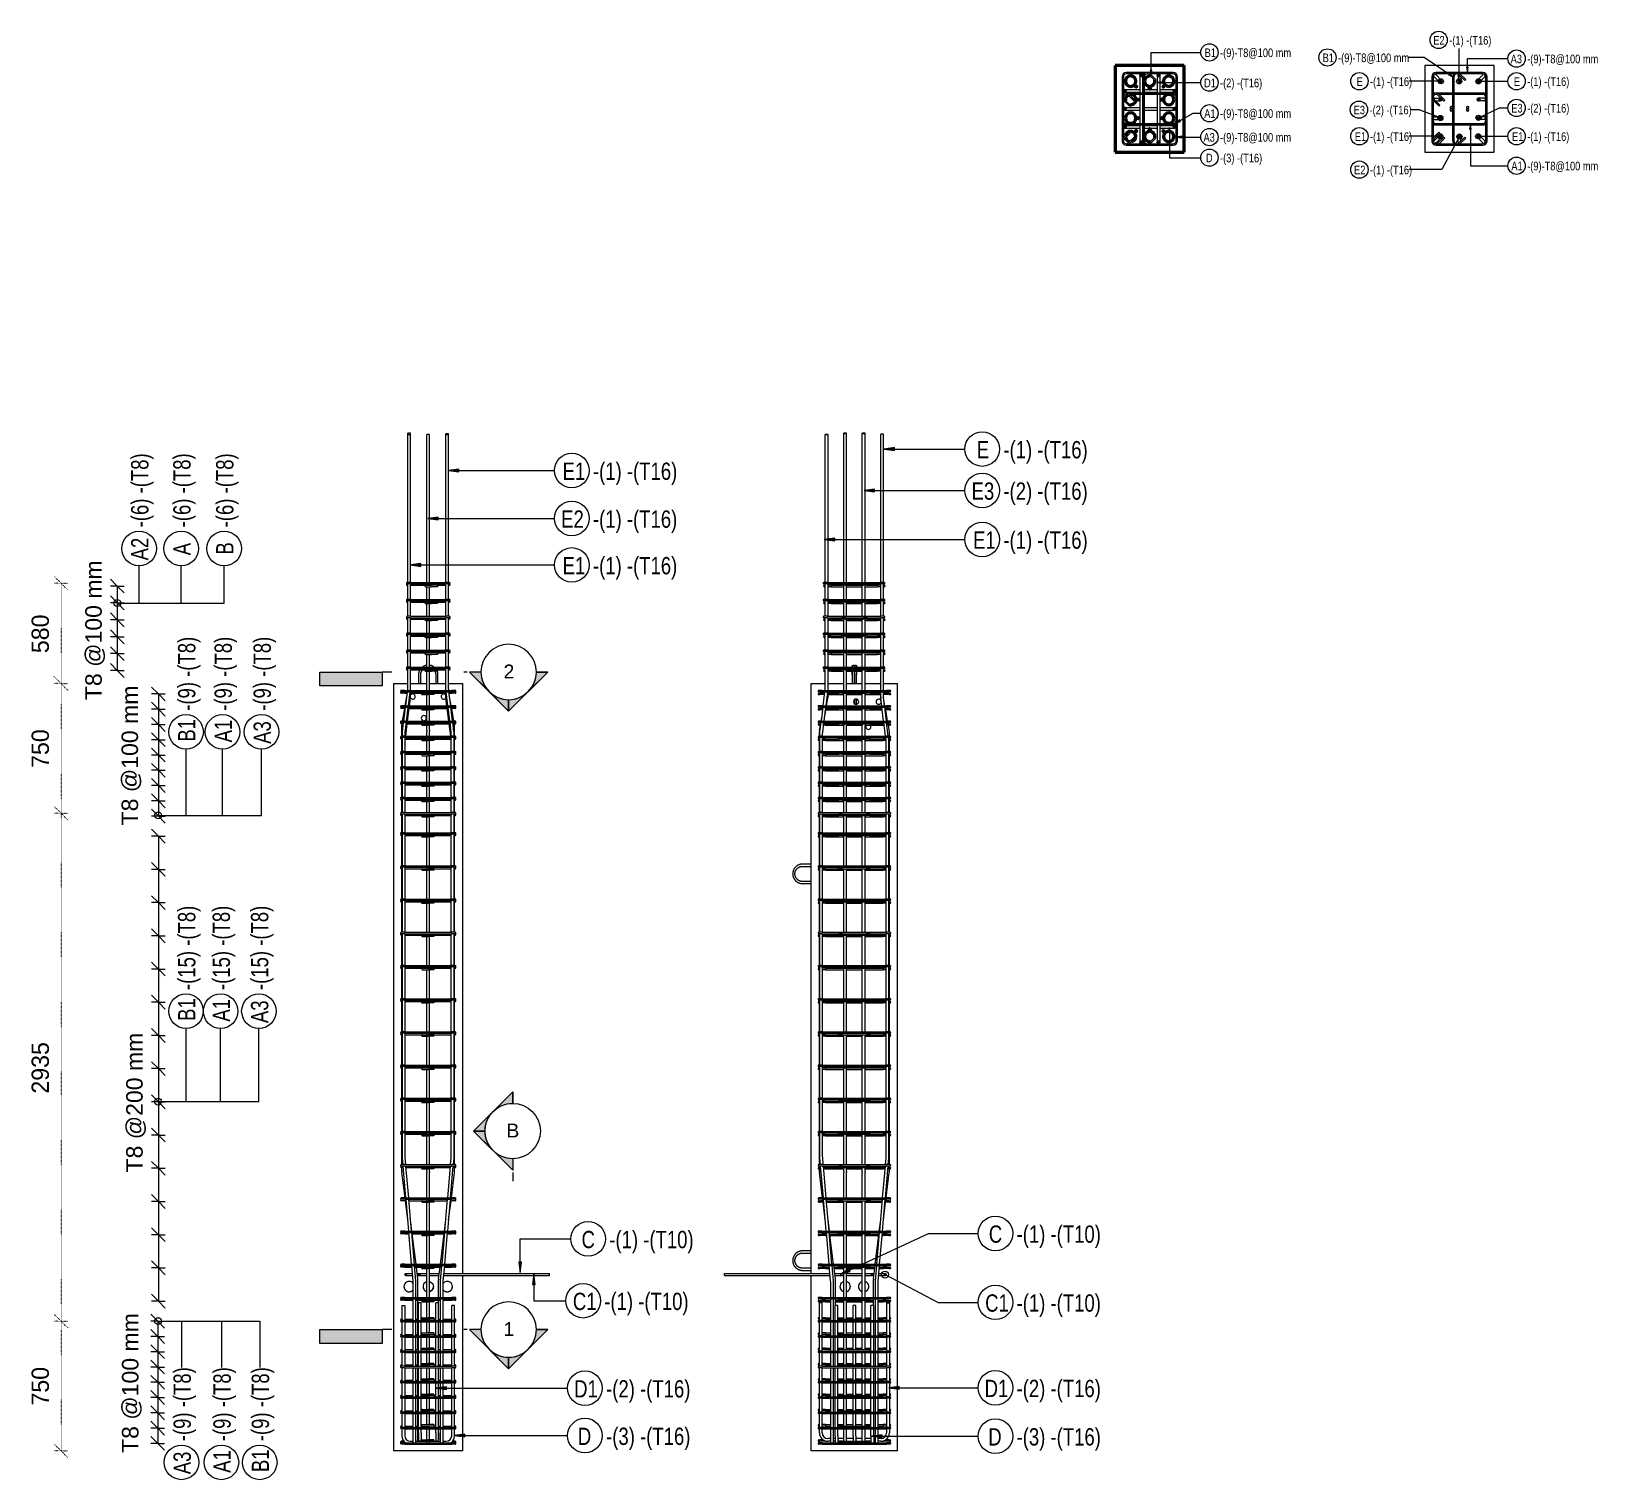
# Model space of a CAD drawing. Header units: millimetres. Extents: x -5408 to 3643, y -1561 to 6809.
import ezdxf

# ---------------------------------------------------------------- set-up
doc = ezdxf.new("R2010")
doc.units = ezdxf.units.MM
doc.linetypes.add('Dot 1mm', pattern=[1, 0, -1])
for name, color, linetype, lineweight in [('A-ANNO-DIMS', 211, 'Continuous', 9), ('A-ANNO-DIMS-40', 211, 'Continuous', 9), ('A-GENM', 13, 'Continuous', 18), ('G-ANNO-SYMB', 111, 'Continuous', 9), ('S-COLS', 52, 'Continuous', 18), ('S-RBAR', 171, 'Continuous', 18), ('S-RBAR-IDEN', 171, 'Continuous', 9)]:
    doc.layers.add(name, color=color, linetype=linetype, lineweight=lineweight)
doc.styles.add('Arial', font='arial.ttf', dxfattribs={"height": 80})
doc.styles.add('Arial_1', font='arial.ttf', dxfattribs={"height": 95.25})
doc.styles.add('Nirmala UI Semilight', font='NirmalaS.ttf', dxfattribs={"width": 0.8, "height": 100})
doc.styles.add('Nirmala UI Semilight_1', font='NirmalaS.ttf', dxfattribs={"height": 100})
doc.styles.add('Nirmala UI Semilight_2', font='NirmalaS.ttf', dxfattribs={"width": 0.8, "height": 50})
doc.dimstyles.new('Arrow_Filled_-_2_5_NI_UI', dxfattribs={"dimscale": 304.8, "dimtxt": 104.736395, "dimasz": 0.262467, "dimexe": 0.131234, "dimexo": 0.0625, "dimgap": 0.131234, "dimtad": 1, "dimdec": 4, "dimzin": 0, "dimdsep": 46, "dimtxsty": 'Arial', "dimblk1": 'OBLIQUE', "dimblk2": 'OBLIQUE', "dimsah": 1, "dimcen": 0.09, "dimazin": 0, "dimtfac": 1, "dimtdec": 4, "dimtix": 1, "dimtmove": 0, "dimatfit": 3, "dimfxl": 0.131234, "dimfxlon": 1, "dimtvp": 1, "dimtolj": 1, "dimtzin": 0, "dimarcsym": 2})
doc.dimstyles.new('Arrow_Filled_-_2_5_NI_UI_1', dxfattribs={"dimscale": 304.8, "dimtxt": 104.736395, "dimasz": 0.262467, "dimexe": 0.131234, "dimexo": 0.0625, "dimgap": 0.131234, "dimtad": 1, "dimdec": 4, "dimzin": 0, "dimdsep": 46, "dimtxsty": 'Arial_1', "dimblk1": 'OBLIQUE', "dimblk2": 'OBLIQUE', "dimsah": 1, "dimcen": 0.09, "dimazin": 0, "dimtfac": 1, "dimtdec": 4, "dimtix": 1, "dimtmove": 0, "dimatfit": 3, "dimfxl": 0.131234, "dimfxlon": 1, "dimtvp": 1, "dimtolj": 1, "dimtzin": 0, "dimarcsym": 2})
doc.dimstyles.new('Arrow_Filled_-_2_5_NI_UI_2', dxfattribs={"dimscale": 304.8, "dimtxt": 104.736395, "dimasz": 0.262467, "dimexe": 0.131234, "dimexo": 0.0625, "dimgap": 0.131234, "dimtad": 1, "dimdec": 4, "dimzin": 0, "dimdsep": 46, "dimtxsty": 'Nirmala UI Semilight', "dimblk1": 'OBLIQUE', "dimblk2": 'OBLIQUE', "dimsah": 1, "dimcen": 0.09, "dimazin": 0, "dimtfac": 1, "dimtdec": 4, "dimtix": 1, "dimtmove": 0, "dimatfit": 3, "dimfxl": 0.131234, "dimfxlon": 1, "dimtvp": 1, "dimtolj": 1, "dimtzin": 0, "dimarcsym": 2})
doc.dimstyles.new('Arrow_Filled_-_2_5_NI_UI_3', dxfattribs={"dimscale": 304.8, "dimtxt": 104.736395, "dimasz": 0.262467, "dimexe": 0.131234, "dimexo": 0.0625, "dimgap": 0.131234, "dimtad": 1, "dimdec": 4, "dimzin": 0, "dimdsep": 46, "dimtxsty": 'Nirmala UI Semilight_1', "dimblk1": 'OBLIQUE', "dimblk2": 'OBLIQUE', "dimsah": 1, "dimcen": 0.09, "dimazin": 0, "dimtfac": 1, "dimtdec": 4, "dimtix": 1, "dimtmove": 0, "dimatfit": 3, "dimfxl": 0.131234, "dimfxlon": 1, "dimtvp": 1, "dimtolj": 1, "dimtzin": 0, "dimarcsym": 2})

msp = doc.modelspace()

# ---------------------------------------------------------------- texts
at = {"layer": 'G-ANNO-SYMB', "char_height": 80, "attachment_point": 1, "style": 'Arial'}
for s, insert, width in [('2', (-2679.12368, 3149.64808), 76.962), ('B', (-2662.65167, 496.93162), 92.99575), ('1', (-2679.12368, -650.35192), 76.962)]:
    msp.add_mtext(s, dxfattribs=dict(at, insert=insert, width=width))
at = {"layer": 'S-RBAR-IDEN', "attachment_point": 1}
for s, insert, char_height, width, style in [('B1', (1371.82721, 6710.13375), 50, 64.135, 'Nirmala UI Semilight_2'), ('-(9)-T8@100 mm', (1460.91747, 6710.13375), 50, 495.1222, 'Nirmala UI Semilight_2'), ('E2', (2693.50545, 6782.15337), 50, 70.5485, 'Nirmala UI Semilight_2'), ('-(1) -(T16)', (2785.31571, 6782.15337), 50, 271.9324, 'Nirmala UI Semilight_2'), ('B1', (2053.86923, 6680.98029), 50, 64.135, 'Nirmala UI Semilight_2'), ('-(9)-T8@100 mm', (2142.95948, 6680.98029), 50, 495.1222, 'Nirmala UI Semilight_2'), ('A3', (3140.12699, 6674.33892), 50, 79.5274, 'Nirmala UI Semilight_2'), ('-(9)-T8@100 mm', (3235.61724, 6674.33892), 50, 495.1222, 'Nirmala UI Semilight_2'), ('D1', (1368.62721, 6535.80133), 50, 71.8312, 'Nirmala UI Semilight_2'), ('-(2) -(T16)', (1460.91747, 6535.80133), 50, 282.194, 'Nirmala UI Semilight_2'), ('E', (2250.18923, 6543.59509), 50, 34.6329, 'Nirmala UI Semilight_2'), ('-(1) -(T16)', (2327.11948, 6543.59509), 50, 271.9324, 'Nirmala UI Semilight_2'), ('E', (3158.68699, 6543.46779), 50, 34.6329, 'Nirmala UI Semilight_2'), ('-(1) -(T16)', (3235.61724, 6543.46779), 50, 271.9324, 'Nirmala UI Semilight_2'), ('A1', (1369.66721, 6358.92104), 50, 69.2658, 'Nirmala UI Semilight_2'), ('-(9)-T8@100 mm', (1460.91747, 6358.92104), 50, 495.1222, 'Nirmala UI Semilight_2'), ('E3', (2232.88538, 6379.34005), 50, 70.5485, 'Nirmala UI Semilight_2'), ('-(2) -(T16)', (2324.69564, 6379.34005), 50, 282.194, 'Nirmala UI Semilight_2'), ('E3', (3143.80699, 6389.61025), 50, 70.5485, 'Nirmala UI Semilight_2'), ('-(2) -(T16)', (3235.61724, 6389.61025), 50, 282.194, 'Nirmala UI Semilight_2'), ('A3', (1365.42721, 6221.2238), 50, 79.5274, 'Nirmala UI Semilight_2'), ('-(9)-T8@100 mm', (1460.91747, 6221.2238), 50, 495.1222, 'Nirmala UI Semilight_2'), ('E1', (2239.54923, 6225.71369), 50, 60.2869, 'Nirmala UI Semilight_2'), ('-(1) -(T16)', (2327.11948, 6225.71369), 50, 271.9324, 'Nirmala UI Semilight_2'), ('E1', (3148.04699, 6225.71369), 50, 60.2869, 'Nirmala UI Semilight_2'), ('-(1) -(T16)', (3235.61724, 6225.71369), 50, 271.9324, 'Nirmala UI Semilight_2'), ('D', (1379.18721, 6102.00045), 50, 46.1772, 'Nirmala UI Semilight_2'), ('-(3) -(T16)', (1460.91747, 6102.00045), 50, 282.194, 'Nirmala UI Semilight_2'), ('E2', (2235.30923, 6032.80868), 50, 70.5485, 'Nirmala UI Semilight_2'), ('-(1) -(T16)', (2327.11948, 6032.80868), 50, 271.9324, 'Nirmala UI Semilight_2'), ('A1', (3144.36699, 6055.5739), 50, 69.2658, 'Nirmala UI Semilight_2'), ('-(9)-T8@100 mm', (3235.61724, 6055.5739), 50, 495.1222, 'Nirmala UI Semilight_2'), ('E', (55.14153, 4441.31427), 100, 69.2658, 'Nirmala UI Semilight'), ('-(1) -(T16)', (209.00204, 4441.31427), 100, 543.8648, 'Nirmala UI Semilight'), ('E1', (-2337.91368, 4317.03456), 100, 120.5738, 'Nirmala UI Semilight'), ('-(1) -(T16)', (-2162.77316, 4317.03456), 100, 543.8648, 'Nirmala UI Semilight'), ('E3', (25.38153, 4202.126), 100, 141.097, 'Nirmala UI Semilight'), ('-(2) -(T16)', (209.00204, 4202.126), 100, 564.388, 'Nirmala UI Semilight'), ('E2', (-2346.39368, 4040.37496), 100, 141.097, 'Nirmala UI Semilight'), ('-(1) -(T16)', (-2162.77316, 4040.37496), 100, 543.8648, 'Nirmala UI Semilight'), ('E1', (33.86153, 3918.82478), 100, 120.5738, 'Nirmala UI Semilight'), ('-(1) -(T16)', (209.00204, 3918.82478), 100, 543.8648, 'Nirmala UI Semilight'), ('E1', (-2337.91368, 3771.25231), 100, 120.5738, 'Nirmala UI Semilight'), ('-(1) -(T16)', (-2162.77316, 3771.25231), 100, 543.8648, 'Nirmala UI Semilight'), ('C', (124.78299, -91.74299), 100, 84.6582, 'Nirmala UI Semilight'), ('-(1) -(T10)', (285.0435, -91.74299), 100, 543.8648, 'Nirmala UI Semilight'), ('C', (-2228.56272, -123.02079), 100, 84.6582, 'Nirmala UI Semilight'), ('-(1) -(T10)', (-2068.3022, -123.02079), 100, 543.8648, 'Nirmala UI Semilight'), ('C1', (-2278.73808, -480.51005), 100, 135.9662, 'Nirmala UI Semilight'), ('-(1) -(T10)', (-2097.35756, -480.51005), 100, 543.8648, 'Nirmala UI Semilight'), ('C1', (103.66299, -490.01165), 100, 135.9662, 'Nirmala UI Semilight'), ('-(1) -(T10)', (285.0435, -490.01165), 100, 543.8648, 'Nirmala UI Semilight'), ('D1', (-2271.31222, -985.81453), 100, 143.6624, 'Nirmala UI Semilight'), ('-(2) -(T16)', (-2086.7317, -985.81453), 100, 564.388, 'Nirmala UI Semilight'), ('D1', (100.46299, -983.56931), 100, 143.6624, 'Nirmala UI Semilight'), ('-(2) -(T16)', (285.0435, -983.56931), 100, 564.388, 'Nirmala UI Semilight'), ('D', (-2250.19222, -1260.11204), 100, 92.3544, 'Nirmala UI Semilight'), ('-(3) -(T16)', (-2086.7317, -1260.11204), 100, 564.388, 'Nirmala UI Semilight'), ('D', (121.58299, -1263.39472), 100, 92.3544, 'Nirmala UI Semilight'), ('-(3) -(T16)', (285.0435, -1263.39472), 100, 564.388, 'Nirmala UI Semilight')]:
    msp.add_mtext(s, dxfattribs=dict(at, insert=insert, char_height=char_height, width=width, style=style))
at = {"layer": 'S-RBAR-IDEN', "char_height": 100, "attachment_point": 1, "rotation": 90, "style": 'Nirmala UI Semilight'}
for s, insert, width in [('-(6) -(T8)', (-4831.24704, 3942.55297), 513.08), ('-(6) -(T8)', (-4587.64693, 3942.55297), 513.08), ('-(6) -(T8)', (-4340.08192, 3942.55297), 513.08), ('A2', (-4831.24704, 3751.57245), 159.0548), ('A', (-4587.64693, 3781.17245), 87.2236), ('B', (-4340.08192, 3785.49245), 76.962), ('-(9) -(T8)', (-4560.08192, 2882.53398), 513.08), ('-(9) -(T8)', (-4349.00164, 2882.53398), 513.08), ('-(9) -(T8)', (-4123.75756, 2882.53398), 513.08), ('B1', (-4560.08192, 2704.35347), 128.27), ('A1', (-4349.00164, 2700.03347), 138.5316), ('A3', (-4123.75756, 2691.55347), 159.0548), ('-(15) -(T8)', (-4560.21667, 1268.75221), 564.388), ('-(15) -(T8)', (-4360.21667, 1268.75221), 564.388), ('-(15) -(T8)', (-4138.68532, 1268.75221), 564.388), ('B1', (-4560.21667, 1090.5717), 128.27), ('A1', (-4360.21667, 1086.2517), 138.5316), ('A3', (-4138.68532, 1077.7717), 159.0548), ('-(9) -(T8)', (-4586.40576, -1338.63375), 513.08), ('-(9) -(T8)', (-4355.99421, -1338.63375), 513.08), ('-(9) -(T8)', (-4134.46286, -1338.63375), 513.08), ('A3', (-4586.40576, -1529.61426), 159.0548), ('A1', (-4355.99421, -1521.13426), 138.5316), ('B1', (-4134.46286, -1516.81426), 128.27)]:
    msp.add_mtext(s, dxfattribs=dict(at, insert=insert, width=width))

# ---------------------------------------------------------------- blocks, each defined once
blk = doc.blocks.new('12_7Ø_ Lifting Insert_COLUMN - 12_9Ø Lifting insert-1653057-Elevation Front Copy 1')
at = {"layer": 'A-GENM'}
for p, q in [((-3170.9, 3090), (-3170.9, 3040)), ((-3158.2, 3040), (-3158.2, 3090)), ((-3137.8, 3126.9), (-3137.3, 3127.2)), ((-3070.9, 3090), (-3070.9, 3040)), ((-3058.2, 3040), (-3058.2, 3090))]:
    blk.add_line(p, q, dxfattribs=at)
at = {"layer": 'A-GENM', "flags": 128}
for points in [[(-3162.9, 3118.9), (-3164, 3117.1), (-3165, 3115.1), (-3166, 3113.1), (-3166.9, 3111), (-3167.7, 3108.9), (-3168.4, 3106.7), (-3169, 3104.6), (-3169.5, 3102.4), (-3170, 3100.2), (-3170.4, 3098), (-3170.6, 3095.7), (-3170.8, 3093.5), (-3170.9, 3091.2), (-3170.9, 3090)], [(-3158.2, 3090), (-3158.2, 3091.7), (-3158.1, 3093.5), (-3157.9, 3095.2), (-3157.7, 3097), (-3157.3, 3098.7), (-3157, 3100.4), (-3156.5, 3102.1), (-3156, 3103.7), (-3155.4, 3105.4), (-3154.8, 3107), (-3154.1, 3108.6), (-3153.3, 3110.2), (-3152.4, 3111.7), (-3151.6, 3113.2), (-3150.6, 3114.6), (-3149.6, 3116.1), (-3148.5, 3117.4), (-3147.4, 3118.8)], [(-3122.9, 3145.7), (-3125.2, 3145.3), (-3127.4, 3144.9), (-3129.6, 3144.3), (-3131.7, 3143.7), (-3133.8, 3142.9), (-3136, 3142.1), (-3138, 3141.2), (-3140, 3140.3), (-3142, 3139.2), (-3144, 3138.1), (-3145.9, 3136.8), (-3147.7, 3135.6)], [(-3081, 3135.2), (-3082.3, 3136.2), (-3084.1, 3137.4), (-3086, 3138.6), (-3088, 3139.7), (-3090, 3140.7), (-3092.1, 3141.7), (-3094.2, 3142.5), (-3096.3, 3143.3), (-3098.4, 3144), (-3100.6, 3144.6), (-3102.8, 3145.1), (-3105, 3145.5), (-3106.6, 3145.8)], [(-3076.3, 3111), (-3075.5, 3109.4), (-3074.7, 3107.9), (-3074.1, 3106.3), (-3073.4, 3104.6), (-3072.9, 3103), (-3072.4, 3101.3), (-3072, 3099.6), (-3071.6, 3097.9), (-3071.4, 3096.2), (-3071.1, 3094.4), (-3071, 3092.7), (-3070.9, 3090.9), (-3070.9, 3090)], [(-3058.2, 3090), (-3058.3, 3092.3), (-3058.4, 3094.5), (-3058.6, 3096.7), (-3058.9, 3099), (-3059.3, 3101.2), (-3059.8, 3103.4), (-3060.4, 3105.6), (-3061.1, 3107.7), (-3061.8, 3109.9), (-3062.2, 3110.7)]]:
    blk.add_lwpolyline(points, dxfattribs=at)
blk = doc.blocks.new('12_7Ø_ Lifting Insert_COLUMN - 12_9Ø Lifting insert-1653057-Elevation Right 1')
at = {"layer": 'A-GENM'}
for p, q in [((6348.6, 3090), (6348.6, 3040)), ((6361.3, 3139.3), (6361.3, 3139.4)), ((6361.3, 3138.9), (6361.3, 3139)), ((6361.3, 3138.4), (6361.3, 3138.6)), ((6361.3, 3137.9), (6361.3, 3138)), ((6361.3, 3137.3), (6361.3, 3137.5)), ((6361.3, 3136.6), (6361.3, 3136.8)), ((6361.3, 3135.8), (6361.3, 3136)), ((6361.3, 3110), (6361.3, 3110.9)), ((6361.3, 3108.2), (6361.3, 3109.5)), ((6361.3, 3106.3), (6361.3, 3107.6)), ((6361.3, 3104.4), (6361.3, 3105.7)), ((6361.3, 3102.5), (6361.3, 3103.8)), ((6361.3, 3100.5), (6361.3, 3101.9)), ((6361.3, 3098.5), (6361.3, 3099.9)), ((6361.3, 3096.6), (6361.3, 3098)), ((6361.3, 3094.6), (6361.3, 3096)), ((6361.3, 3040), (6361.3, 3090)), ((6361.3, 2924.7), (6361.3, 2945.3))]:
    blk.add_line(p, q, dxfattribs=at)
at = {"layer": 'A-GENM', "flags": 128}
for points in [[(6348.6, 3140), (6348.6, 3140.3), (6348.6, 3140.5), (6348.6, 3140.8), (6348.7, 3141), (6348.7, 3141.3), (6348.8, 3141.5), (6348.8, 3141.8), (6348.9, 3142), (6349, 3142.2), (6349.1, 3142.5), (6349.2, 3142.7), (6349.3, 3142.9), (6349.4, 3143.2), (6349.6, 3143.4), (6349.7, 3143.6), (6349.9, 3143.8), (6350, 3144), (6350.2, 3144.2), (6350.3, 3144.4), (6350.5, 3144.6), (6350.7, 3144.7), (6350.9, 3144.9), (6351.1, 3145.1), (6351.3, 3145.2), (6351.5, 3145.3), (6351.7, 3145.5), (6352, 3145.6), (6352.2, 3145.7), (6352.4, 3145.8), (6352.6, 3145.9), (6352.9, 3146), (6353.1, 3146.1), (6353.4, 3146.2), (6353.6, 3146.2), (6353.9, 3146.3), (6354.1, 3146.3), (6354.4, 3146.3), (6354.6, 3146.3), (6354.9, 3146.3), (6355.1, 3146.3), (6355.4, 3146.3), (6355.6, 3146.3), (6355.9, 3146.3), (6356.1, 3146.2), (6356.4, 3146.2), (6356.6, 3146.1), (6356.9, 3146), (6357.1, 3146), (6357.4, 3145.9), (6357.6, 3145.8), (6357.8, 3145.7), (6358, 3145.5), (6358.3, 3145.4), (6358.5, 3145.3), (6358.7, 3145.1), (6358.9, 3145), (6359.1, 3144.8), (6359.3, 3144.6), (6359.5, 3144.5), (6359.6, 3144.3), (6359.8, 3144.1), (6360, 3143.9), (6360.1, 3143.7), (6360.3, 3143.5), (6360.4, 3143.3), (6360.5, 3143.1), (6360.6, 3142.8), (6360.7, 3142.6), (6360.8, 3142.4), (6360.9, 3142.1), (6361, 3141.9), (6361.1, 3141.6), (6361.1, 3141.4), (6361.2, 3141.1), (6361.2, 3140.9), (6361.3, 3140.6), (6361.3, 3140.4), (6361.3, 3140.1), (6361.3, 3140)], [(6348.6, 3135.2), (6348.6, 3135.8), (6348.6, 3136.6), (6348.6, 3137.3), (6348.6, 3137.9), (6348.6, 3138.4), (6348.6, 3138.9), (6348.6, 3139.3), (6348.6, 3139.6), (6348.6, 3139.8), (6348.6, 3139.9), (6348.6, 3140), (6348.6, 3140)], [(6348.6, 3140), (6348.6, 3140), (6348.6, 3139.8), (6348.6, 3139.6), (6348.6, 3139.4), (6348.6, 3139), (6348.6, 3138.6), (6348.6, 3138.1), (6348.6, 3137.5), (6348.6, 3136.8), (6348.6, 3136.1), (6348.6, 3135.2)], [(6348.6, 3090), (6348.6, 3092), (6348.6, 3094), (6348.6, 3096), (6348.6, 3098), (6348.6, 3099.9), (6348.6, 3101.9), (6348.6, 3103.8), (6348.6, 3105.7), (6348.6, 3107.6), (6348.6, 3109.5), (6348.6, 3110.9)], [(6348.6, 3110.9), (6348.6, 3110), (6348.6, 3108.1), (6348.6, 3106.2), (6348.6, 3104.3), (6348.6, 3102.4), (6348.6, 3100.5), (6348.6, 3098.5), (6348.6, 3096.5), (6348.6, 3094.5), (6348.6, 3092.5), (6348.6, 3090.5), (6348.6, 3090)], [(6361.3, 3139.6), (6361.3, 3139.8), (6361.3, 3139.9)], [(6361.3, 3090), (6361.3, 3092), (6361.3, 3094)]]:
    blk.add_lwpolyline(points, dxfattribs=at)
blk = doc.blocks.new('12_7Ø_ Lifting Insert_COLUMN - 12_9Ø Lifting insert-1653171-Elevation Right 1')
at = {"layer": 'A-GENM'}
for p, q in [((6361.3, 3140), (6361.3, 3140)), ((6361.3, 3139.6), (6361.3, 3139.4)), ((6361.3, 3139.3), (6361.3, 3139)), ((6361.3, 3138.9), (6361.3, 3138.6)), ((6361.3, 3138.4), (6361.3, 3138.1)), ((6361.3, 3137.9), (6361.3, 3137.5)), ((6361.3, 3137.3), (6361.3, 3136.8)), ((6361.3, 3136.6), (6361.3, 3136.1)), ((6361.3, 3135.8), (6361.3, 3135.2)), ((6361.3, 3110), (6361.3, 3109.5)), ((6361.3, 3108.1), (6361.3, 3107.7)), ((6361.3, 3106.2), (6361.3, 3105.8)), ((6361.3, 3104.3), (6361.3, 3103.9)), ((6361.3, 3102.4), (6361.3, 3101.9)), ((6361.3, 3100.5), (6361.3, 3100)), ((6361.3, 3098.5), (6361.3, 3098)), ((6361.3, 3090), (6361.3, 3040)), ((6374, 3040), (6374, 3090)), ((6361.3, 2945.3), (6361.3, 2924.7)), ((6374, 2920.7), (6374, 2949.3))]:
    blk.add_line(p, q, dxfattribs=at)
at = {"layer": 'A-GENM', "flags": 128}
for points in [[(6361.3, 3140), (6361.3, 3140.3), (6361.3, 3140.5), (6361.3, 3140.8), (6361.4, 3141), (6361.4, 3141.3), (6361.5, 3141.5), (6361.5, 3141.8), (6361.6, 3142), (6361.7, 3142.2), (6361.8, 3142.5), (6361.9, 3142.7), (6362, 3142.9), (6362.1, 3143.2), (6362.3, 3143.4), (6362.4, 3143.6), (6362.6, 3143.8), (6362.7, 3144), (6362.9, 3144.2), (6363, 3144.4), (6363.2, 3144.6), (6363.4, 3144.7), (6363.6, 3144.9), (6363.8, 3145.1), (6364, 3145.2), (6364.2, 3145.3), (6364.4, 3145.5), (6364.7, 3145.6), (6364.9, 3145.7), (6365.1, 3145.8), (6365.3, 3145.9), (6365.6, 3146), (6365.8, 3146.1), (6366.1, 3146.2), (6366.3, 3146.2), (6366.6, 3146.3), (6366.8, 3146.3), (6367.1, 3146.3), (6367.3, 3146.3), (6367.6, 3146.3), (6367.8, 3146.3), (6368.1, 3146.3), (6368.3, 3146.3), (6368.6, 3146.3), (6368.8, 3146.2), (6369.1, 3146.2), (6369.3, 3146.1), (6369.6, 3146), (6369.8, 3146), (6370.1, 3145.9), (6370.3, 3145.8), (6370.5, 3145.7), (6370.7, 3145.5), (6371, 3145.4), (6371.2, 3145.3), (6371.4, 3145.1), (6371.6, 3145), (6371.8, 3144.8), (6372, 3144.6), (6372.2, 3144.5), (6372.3, 3144.3), (6372.5, 3144.1), (6372.7, 3143.9), (6372.8, 3143.7), (6373, 3143.5), (6373.1, 3143.3), (6373.2, 3143.1), (6373.3, 3142.8), (6373.4, 3142.6), (6373.5, 3142.4), (6373.6, 3142.1), (6373.7, 3141.9), (6373.8, 3141.6), (6373.8, 3141.4), (6373.9, 3141.1), (6373.9, 3140.9), (6374, 3140.6), (6374, 3140.4), (6374, 3140.1), (6374, 3140)], [(6361.3, 3139.9), (6361.3, 3140), (6361.3, 3140)], [(6361.3, 3096.5), (6361.3, 3094.5), (6361.3, 3092.5), (6361.3, 3090.5), (6361.3, 3090)], [(6374, 3135.2), (6374, 3135.8), (6374, 3136.6), (6374, 3137.3), (6374, 3137.9), (6374, 3138.4), (6374, 3138.9), (6374, 3139.3), (6374, 3139.6), (6374, 3139.8), (6374, 3139.9), (6374, 3140), (6374, 3140)], [(6374, 3140), (6374, 3140), (6374, 3139.8), (6374, 3139.6), (6374, 3139.4), (6374, 3139), (6374, 3138.6), (6374, 3138.1), (6374, 3137.5), (6374, 3136.8), (6374, 3136.1), (6374, 3135.2)], [(6374, 3090), (6374, 3092), (6374, 3094), (6374, 3096), (6374, 3098), (6374, 3099.9), (6374, 3101.9), (6374, 3103.8), (6374, 3105.7), (6374, 3107.6), (6374, 3109.5), (6374, 3110.9)], [(6374, 3110.9), (6374, 3110), (6374, 3108.1), (6374, 3106.2), (6374, 3104.3), (6374, 3102.4), (6374, 3100.5), (6374, 3098.5), (6374, 3096.5), (6374, 3094.5), (6374, 3092.5), (6374, 3090.5), (6374, 3090)]]:
    blk.add_lwpolyline(points, dxfattribs=at)
blk = doc.blocks.new('12_7Ø_ Lifting Insert_COLUMN - 12_9Ø Lifting insert-V1-Elevation Right 1')
at = {"layer": 'A-GENM'}
for p, q in [((6111.2, 1996.3), (6061.2, 1996.3)), ((6061.2, 1983.6), (6111.2, 1983.6)), ((6111.2, 1896.3), (6061.2, 1896.3)), ((6061.2, 1883.6), (6111.2, 1883.6))]:
    blk.add_line(p, q, dxfattribs=at)
at = {"layer": 'A-GENM', "flags": 128}
for points in [[(6061.2, 1996.3), (6058.9, 1996.3), (6056.7, 1996.2), (6054.5, 1995.9), (6052.2, 1995.6), (6050, 1995.2), (6047.8, 1994.7), (6045.6, 1994.2), (6043.5, 1993.5), (6041.3, 1992.7), (6039.3, 1991.9), (6037.2, 1991), (6035.2, 1990), (6033.2, 1988.9), (6031.3, 1987.7), (6029.4, 1986.5), (6027.5, 1985.2), (6025.8, 1983.8), (6024, 1982.4), (6022.4, 1980.8), (6020.8, 1979.3), (6019.2, 1977.6), (6017.8, 1975.9), (6016.4, 1974.1), (6015, 1972.3), (6013.8, 1970.4), (6012.6, 1968.5), (6011.5, 1966.6), (6010.5, 1964.6), (6009.5, 1962.5), (6008.7, 1960.4), (6007.9, 1958.3), (6007.2, 1956.2), (6006.6, 1954), (6006.1, 1951.8), (6005.7, 1949.6), (6005.3, 1947.3), (6005.1, 1945.1), (6004.9, 1942.9), (6004.8, 1940.6), (6004.9, 1938.4), (6005, 1936.1), (6005.2, 1933.9), (6005.5, 1931.6), (6005.9, 1929.4), (6006.3, 1927.2), (6006.9, 1925), (6007.5, 1922.9), (6008.2, 1920.7), (6009.1, 1918.6), (6010, 1916.6), (6010.9, 1914.5), (6012, 1912.5), (6013.1, 1910.6), (6014.3, 1908.7), (6015.6, 1906.8), (6017, 1905), (6018.4, 1903.3), (6019.9, 1901.6), (6021.5, 1900), (6023.1, 1898.4), (6024.8, 1897), (6026.6, 1895.5), (6028.4, 1894.2), (6030.2, 1892.9), (6032.1, 1891.7), (6034.1, 1890.6), (6036.1, 1889.5), (6038.1, 1888.6), (6040.2, 1887.7), (6042.3, 1886.9), (6044.5, 1886.2), (6046.6, 1885.6), (6048.8, 1885), (6051, 1884.6), (6053.2, 1884.2), (6055.5, 1883.9), (6057.7, 1883.8), (6060, 1883.7), (6061.2, 1883.6)], [(6061.2, 1896.3), (6059.5, 1896.4), (6057.7, 1896.5), (6056, 1896.7), (6054.2, 1896.9), (6052.5, 1897.2), (6050.8, 1897.6), (6049.1, 1898), (6047.5, 1898.6), (6045.8, 1899.1), (6044.2, 1899.8), (6042.6, 1900.5), (6041, 1901.3), (6039.5, 1902.1), (6038, 1903), (6036.5, 1904), (6035.1, 1905), (6033.7, 1906.1), (6032.4, 1907.2), (6031.1, 1908.4), (6029.9, 1909.6), (6028.7, 1910.9), (6027.6, 1912.2), (6026.5, 1913.6), (6025.4, 1915), (6024.5, 1916.4), (6023.6, 1917.9), (6022.7, 1919.4), (6021.9, 1921), (6021.2, 1922.6), (6020.5, 1924.2), (6019.9, 1925.8), (6019.4, 1927.5), (6018.9, 1929.2), (6018.5, 1930.9), (6018.2, 1932.6), (6017.9, 1934.3), (6017.7, 1936), (6017.6, 1937.8), (6017.5, 1939.5), (6017.6, 1941.3), (6017.7, 1943), (6017.8, 1944.8), (6018, 1946.5), (6018.3, 1948.2), (6018.7, 1949.9), (6019.1, 1951.6), (6019.6, 1953.3), (6020.2, 1954.9), (6020.8, 1956.6), (6021.5, 1958.2), (6022.3, 1959.7), (6023.1, 1961.3), (6024, 1962.8), (6024.9, 1964.3), (6025.9, 1965.7), (6027, 1967.1), (6028.1, 1968.4), (6029.2, 1969.7), (6030.4, 1971), (6031.7, 1972.2), (6033, 1973.3), (6034.4, 1974.4), (6035.8, 1975.5), (6037.2, 1976.5), (6038.7, 1977.4), (6040.2, 1978.3), (6041.8, 1979.1), (6043.3, 1979.8), (6044.9, 1980.5), (6046.6, 1981.1), (6048.2, 1981.7), (6049.9, 1982.2), (6051.6, 1982.6), (6053.3, 1982.9), (6055, 1983.2), (6056.8, 1983.4), (6058.5, 1983.6), (6060.3, 1983.6), (6061.2, 1983.6)]]:
    blk.add_lwpolyline(points, dxfattribs=at)
blk = doc.blocks.new('12_7Ø_ Lifting Insert_COLUMN - 12_9Ø Lifting insert-V2-Elevation Right 1')
at = {"layer": 'A-GENM'}
for p, q in [((6111.2, -238.7), (6061.2, -238.7)), ((6061.2, -251.4), (6111.2, -251.4)), ((6111.2, -338.7), (6061.2, -338.7)), ((6061.2, -351.4), (6111.2, -351.4))]:
    blk.add_line(p, q, dxfattribs=at)
at = {"layer": 'A-GENM', "flags": 128}
for points in [[(6061.2, -238.7), (6058.9, -238.7), (6056.7, -238.8), (6054.5, -239.1), (6052.2, -239.4), (6050, -239.8), (6047.8, -240.3), (6045.6, -240.8), (6043.5, -241.5), (6041.3, -242.3), (6039.3, -243.1), (6037.2, -244), (6035.2, -245), (6033.2, -246.1), (6031.3, -247.3), (6029.4, -248.5), (6027.5, -249.8), (6025.8, -251.2), (6024, -252.6), (6022.4, -254.2), (6020.8, -255.7), (6019.2, -257.4), (6017.8, -259.1), (6016.4, -260.9), (6015, -262.7), (6013.8, -264.6), (6012.6, -266.5), (6011.5, -268.4), (6010.5, -270.4), (6009.5, -272.5), (6008.7, -274.6), (6007.9, -276.7), (6007.2, -278.8), (6006.6, -281), (6006.1, -283.2), (6005.7, -285.4), (6005.3, -287.7), (6005.1, -289.9), (6004.9, -292.1), (6004.8, -294.4), (6004.9, -296.6), (6005, -298.9), (6005.2, -301.1), (6005.5, -303.4), (6005.9, -305.6), (6006.3, -307.8), (6006.9, -310), (6007.5, -312.1), (6008.2, -314.3), (6009.1, -316.4), (6010, -318.4), (6010.9, -320.5), (6012, -322.5), (6013.1, -324.4), (6014.3, -326.3), (6015.6, -328.2), (6017, -330), (6018.4, -331.7), (6019.9, -333.4), (6021.5, -335), (6023.1, -336.6), (6024.8, -338), (6026.6, -339.5), (6028.4, -340.8), (6030.2, -342.1), (6032.1, -343.3), (6034.1, -344.4), (6036.1, -345.5), (6038.1, -346.4), (6040.2, -347.3), (6042.3, -348.1), (6044.5, -348.8), (6046.6, -349.4), (6048.8, -350)], [(6061.2, -338.7), (6059.5, -338.6), (6057.7, -338.5), (6056, -338.3), (6054.2, -338.1), (6052.5, -337.8), (6050.8, -337.4), (6049.1, -337), (6047.5, -336.4), (6045.8, -335.9), (6044.2, -335.2), (6042.6, -334.5), (6041, -333.7), (6039.5, -332.9), (6038, -332), (6036.5, -331), (6035.1, -330), (6033.7, -328.9), (6032.4, -327.8), (6031.1, -326.6), (6029.9, -325.4), (6028.7, -324.1), (6027.6, -322.8), (6026.5, -321.4), (6025.4, -320), (6024.5, -318.6), (6023.6, -317.1), (6022.7, -315.6), (6021.9, -314), (6021.2, -312.4), (6020.5, -310.8), (6019.9, -309.2), (6019.4, -307.5), (6018.9, -305.8), (6018.5, -304.1), (6018.2, -302.4), (6017.9, -300.7), (6017.7, -299), (6017.6, -297.2), (6017.5, -295.5), (6017.6, -293.7), (6017.7, -292), (6017.8, -290.2), (6018, -288.5), (6018.3, -286.8), (6018.7, -285.1), (6019.1, -283.4), (6019.6, -281.7), (6020.2, -280.1), (6020.8, -278.4), (6021.5, -276.8), (6022.3, -275.3), (6023.1, -273.7), (6024, -272.2), (6024.9, -270.7), (6025.9, -269.3), (6027, -267.9), (6028.1, -266.6), (6029.2, -265.3), (6030.4, -264), (6031.7, -262.8), (6033, -261.7), (6034.4, -260.6), (6035.8, -259.5), (6037.2, -258.5), (6038.7, -257.6), (6040.2, -256.7), (6041.8, -255.9), (6043.3, -255.2), (6044.9, -254.5), (6046.6, -253.9), (6048.2, -253.3), (6049.9, -252.8), (6051.6, -252.4), (6053.3, -252.1), (6055, -251.8), (6056.8, -251.6), (6058.5, -251.4), (6060.3, -251.4), (6061.2, -251.4)], [(6048.8, -350), (6051, -350.4), (6053.2, -350.8), (6055.5, -351.1), (6057.7, -351.2), (6060, -351.3), (6061.2, -351.4)]]:
    blk.add_lwpolyline(points, dxfattribs=at)
blk = doc.blocks.new('12_7Ø_ Lifting Insert_COLUMN - 12_9Ø Lifting insert-1653057-Elevation Top 2')
at = {"layer": 'A-GENM'}
for p, q in [((-3164.4, 6361.3), (-3164.5, 6361.3)), ((-3164.2, 6361.3), (-3164.3, 6361.3)), ((-3163.9, 6361.3), (-3164.1, 6361.3)), ((-3162.4, 6361.3), (-3162.6, 6361.3)), ((-3161.7, 6361.3), (-3162, 6361.3)), ((-3066.8, 6361.3), (-3067.1, 6361.3)), ((-3066.2, 6361.3), (-3066.5, 6361.3)), ((-3065.2, 6361.3), (-3065.3, 6361.3)), ((-3064.9, 6361.3), (-3065, 6361.3)), ((-3064.7, 6361.3), (-3064.8, 6361.3))]:
    blk.add_line(p, q, dxfattribs=at)
at = {"layer": 'A-GENM', "flags": 128}
for points in [[(-3164.6, 6348.6), (-3164.5, 6348.6), (-3164.4, 6348.6), (-3164.2, 6348.6), (-3163.9, 6348.6), (-3163.6, 6348.6), (-3163.1, 6348.6), (-3162.6, 6348.6), (-3162, 6348.6), (-3161.7, 6348.6)], [(-3162.9, 6361.3), (-3163.4, 6361.3), (-3163.8, 6361.3)], [(-3067.4, 6348.6), (-3066.8, 6348.6), (-3066.2, 6348.6), (-3065.8, 6348.6), (-3065.4, 6348.6), (-3065, 6348.6), (-3064.8, 6348.6), (-3064.7, 6348.6), (-3064.6, 6348.6), (-3064.6, 6348.6)]]:
    blk.add_lwpolyline(points, dxfattribs=at)
at = {"layer": 'A-GENM'}
for points, knots in [([(-3161.7, 6361.3), (-3162.5, 6361.3), (-3164, 6361.1), (-3165.7, 6360.2), (-3166.8, 6359.1), (-3167.5, 6358.2), (-3168, 6357.2), (-3168.4, 6356), (-3168.5, 6354.9), (-3168.4, 6353.9), (-3168.2, 6353.3), (-3168, 6352.6), (-3167.6, 6351.9), (-3167.3, 6351.4), (-3166.7, 6350.6), (-3165.8, 6349.8), (-3164.1, 6348.9), (-3162.7, 6348.6), (-3161.7, 6348.6)], [0, 0, 0, 0, 0.111111, 0.222222, 0.277778, 0.333333, 0.388889, 0.444444, 0.513889, 0.548611, 0.583333, 0.618056, 0.652778, 0.6875, 0.722222, 0.791667, 0.861111, 1, 1, 1, 1]), ([(-3161.7, 6348.6), (-3161, 6348.6), (-3159.5, 6348.8), (-3157.7, 6349.7), (-3156.6, 6350.8), (-3156, 6351.5), (-3155.6, 6352.2), (-3155.3, 6352.9), (-3155.1, 6353.7), (-3155, 6354.5), (-3154.9, 6355.2), (-3155, 6356), (-3155.2, 6356.6), (-3155.4, 6357.3), (-3155.8, 6358), (-3156.1, 6358.6), (-3156.6, 6359.1), (-3157.1, 6359.6), (-3157.9, 6360.2), (-3159.4, 6361), (-3160.8, 6361.3), (-3161.7, 6361.3)], [0, 0, 0, 0, 0.111111, 0.222222, 0.277778, 0.333333, 0.361111, 0.388889, 0.444444, 0.479167, 0.513889, 0.548611, 0.583333, 0.618056, 0.652778, 0.6875, 0.722222, 0.756944, 0.791667, 0.861111, 1, 1, 1, 1]), ([(-3067.4, 6361.3), (-3068.2, 6361.3), (-3069.7, 6361.1), (-3071.4, 6360.2), (-3072.5, 6359.1), (-3073.1, 6358.4), (-3073.5, 6357.7), (-3073.8, 6357), (-3074.1, 6356.2), (-3074.2, 6355.4), (-3074.2, 6354.7), (-3074.1, 6353.9), (-3074, 6353.3), (-3073.7, 6352.6), (-3073.4, 6351.9), (-3073, 6351.3), (-3072.5, 6350.8), (-3072, 6350.3), (-3071.3, 6349.7), (-3069.8, 6348.9), (-3068.4, 6348.6), (-3067.4, 6348.6)], [0, 0, 0, 0, 0.111111, 0.222222, 0.277778, 0.333333, 0.361111, 0.388889, 0.444444, 0.479167, 0.513889, 0.548611, 0.583333, 0.618056, 0.652778, 0.6875, 0.722222, 0.756944, 0.791667, 0.861111, 1, 1, 1, 1]), ([(-3067.4, 6348.6), (-3066.6, 6348.6), (-3065.1, 6348.8), (-3063.4, 6349.7), (-3062.3, 6350.8), (-3061.6, 6351.7), (-3061.1, 6352.7), (-3060.8, 6353.9), (-3060.7, 6355), (-3060.8, 6355.9), (-3060.9, 6356.6), (-3061.2, 6357.3), (-3061.5, 6358), (-3061.9, 6358.5), (-3062.5, 6359.3), (-3063.4, 6360.1), (-3065, 6361), (-3066.4, 6361.3), (-3067.4, 6361.3)], [0, 0, 0, 0, 0.111111, 0.222222, 0.277778, 0.333333, 0.388889, 0.444444, 0.513889, 0.548611, 0.583333, 0.618056, 0.652778, 0.6875, 0.722222, 0.791667, 0.861111, 1, 1, 1, 1])]:
    blk.add_open_spline(points, degree=3, knots=knots, dxfattribs=at)
blk = doc.blocks.new('12_7Ø_ Lifting Insert_COLUMN - 12_9Ø Lifting insert-1653171-Elevation Top 2')
at = {"layer": 'A-GENM'}
for p, q in [((-3164.4, 6361.3), (-3164.3, 6361.3)), ((-3164.2, 6361.3), (-3164.1, 6361.3)), ((-3163.9, 6361.3), (-3163.8, 6361.3)), ((-3162.9, 6361.3), (-3162.6, 6361.3)), ((-3162.4, 6361.3), (-3162, 6361.3)), ((-3067.4, 6361.3), (-3067.1, 6361.3)), ((-3066.8, 6361.3), (-3066.5, 6361.3)), ((-3065.2, 6361.3), (-3065, 6361.3)), ((-3064.9, 6361.3), (-3064.8, 6361.3)), ((-3064.7, 6361.3), (-3064.7, 6361.3))]:
    blk.add_line(p, q, dxfattribs=at)
at = {"layer": 'A-GENM', "flags": 128}
for points in [[(-3161.7, 6374), (-3162.4, 6374), (-3162.9, 6374), (-3163.4, 6374), (-3163.8, 6374), (-3164.1, 6374), (-3164.3, 6374), (-3164.5, 6374), (-3164.6, 6374), (-3164.6, 6374)], [(-3064.6, 6374), (-3064.6, 6374), (-3064.7, 6374), (-3064.9, 6374), (-3065.2, 6374), (-3065.6, 6374), (-3066, 6374), (-3066.5, 6374), (-3067.1, 6374), (-3067.4, 6374)], [(-3066.2, 6361.3), (-3065.8, 6361.3), (-3065.4, 6361.3)]]:
    blk.add_lwpolyline(points, dxfattribs=at)
at = {"layer": 'A-GENM'}
for points, knots in [([(-3161.7, 6374), (-3162.5, 6374), (-3164, 6373.8), (-3165.7, 6372.9), (-3166.8, 6371.8), (-3167.5, 6370.9), (-3168, 6369.9), (-3168.4, 6368.7), (-3168.5, 6367.6), (-3168.4, 6366.6), (-3168.2, 6366), (-3168, 6365.3), (-3167.6, 6364.6), (-3167.3, 6364.1), (-3166.7, 6363.3), (-3165.8, 6362.5), (-3164.1, 6361.6), (-3162.7, 6361.3), (-3161.7, 6361.3)], [0, 0, 0, 0, 0.111111, 0.222222, 0.277778, 0.333333, 0.388889, 0.444444, 0.513889, 0.548611, 0.583333, 0.618056, 0.652778, 0.6875, 0.722222, 0.791667, 0.861111, 1, 1, 1, 1]), ([(-3161.7, 6361.3), (-3161, 6361.3), (-3159.5, 6361.5), (-3157.7, 6362.4), (-3156.6, 6363.5), (-3156, 6364.2), (-3155.6, 6364.9), (-3155.3, 6365.6), (-3155.1, 6366.4), (-3155, 6367.2), (-3154.9, 6367.9), (-3155, 6368.7), (-3155.2, 6369.3), (-3155.4, 6370), (-3155.8, 6370.7), (-3156.1, 6371.3), (-3156.6, 6371.8), (-3157.1, 6372.3), (-3157.9, 6372.9), (-3159.4, 6373.7), (-3160.8, 6374), (-3161.7, 6374)], [0, 0, 0, 0, 0.111111, 0.222222, 0.277778, 0.333333, 0.361111, 0.388889, 0.444444, 0.479167, 0.513889, 0.548611, 0.583333, 0.618056, 0.652778, 0.6875, 0.722222, 0.756944, 0.791667, 0.861111, 1, 1, 1, 1]), ([(-3067.4, 6374), (-3068.2, 6374), (-3069.7, 6373.8), (-3071.4, 6372.9), (-3072.5, 6371.8), (-3073.1, 6371.1), (-3073.5, 6370.4), (-3073.8, 6369.7), (-3074.1, 6368.9), (-3074.2, 6368.1), (-3074.2, 6367.4), (-3074.1, 6366.6), (-3074, 6366), (-3073.7, 6365.3), (-3073.4, 6364.6), (-3073, 6364), (-3072.5, 6363.5), (-3072, 6363), (-3071.3, 6362.4), (-3069.8, 6361.6), (-3068.4, 6361.3), (-3067.4, 6361.3)], [0, 0, 0, 0, 0.111111, 0.222222, 0.277778, 0.333333, 0.361111, 0.388889, 0.444444, 0.479167, 0.513889, 0.548611, 0.583333, 0.618056, 0.652778, 0.6875, 0.722222, 0.756944, 0.791667, 0.861111, 1, 1, 1, 1]), ([(-3067.4, 6361.3), (-3066.6, 6361.3), (-3065.1, 6361.5), (-3063.4, 6362.4), (-3062.3, 6363.5), (-3061.6, 6364.4), (-3061.1, 6365.4), (-3060.8, 6366.6), (-3060.7, 6367.7), (-3060.8, 6368.6), (-3060.9, 6369.3), (-3061.2, 6370), (-3061.5, 6370.7), (-3061.9, 6371.2), (-3062.5, 6372), (-3063.4, 6372.8), (-3065, 6373.7), (-3066.4, 6374), (-3067.4, 6374)], [0, 0, 0, 0, 0.111111, 0.222222, 0.277778, 0.333333, 0.388889, 0.444444, 0.513889, 0.548611, 0.583333, 0.618056, 0.652778, 0.6875, 0.722222, 0.791667, 0.861111, 1, 1, 1, 1])]:
    blk.add_open_spline(points, degree=3, knots=knots, dxfattribs=at)
blk = doc.blocks.new('Detail View - M_Section Tail - Filled Horizontal-14034-Elevation Front Copy 1')
at = {"layer": 'G-ANNO-SYMB'}
blk.add_hatch(color=256, dxfattribs=at).paths.add_polyline_path([(-3380.7, -773.4), (-3380.7, -693.4), (-3740.7, -693.4), (-3740.7, -773.4)])
for p, q in [((-3740.7, -773.4), (-3740.7, -693.4)), ((-3740.7, -693.4), (-3380.7, -693.4)), ((-3380.7, -693.4), (-3380.7, -773.4)), ((-3380.7, -773.4), (-3740.7, -773.4))]:
    blk.add_line(p, q, dxfattribs=at)
blk = doc.blocks.new('Detail View - M_Section Head - Filled SHOP DWG-1002450-Elevation Front Copy 1')
at = {"layer": 'G-ANNO-SYMB'}
h = blk.add_hatch(color=256, dxfattribs=at)
edge = h.paths.add_edge_path()
edge.add_line((-2876, -693.4), (-2809.8, -693.4))
edge.add_arc((-2649.8, -693.4), 160, 180, 225)
edge.add_line((-2762.9, -806.6), (-2876, -693.4))
h = blk.add_hatch(color=256, dxfattribs=at)
edge = h.paths.add_edge_path()
edge.add_line((-2423.5, -693.4), (-2536.6, -806.6))
edge.add_arc((-2649.8, -693.4), 160, 315, 360)
edge.add_line((-2489.8, -693.4), (-2423.5, -693.4))
h = blk.add_hatch(color=256, dxfattribs=at)
edge = h.paths.add_edge_path()
edge.add_line((-2649.8, -919.7), (-2762.9, -806.6))
edge.add_arc((-2649.8, -693.4), 160, 225, 270)
edge.add_line((-2649.8, -853.4), (-2649.8, -919.7))
h = blk.add_hatch(color=256, dxfattribs=at)
edge = h.paths.add_edge_path()
edge.add_line((-2649.8, -919.7), (-2649.8, -853.4))
edge.add_arc((-2649.8, -693.4), 160, 270, 315)
edge.add_line((-2536.6, -806.6), (-2649.8, -919.7))
for p, q in [((-2649.8, -919.7), (-2876, -693.4)), ((-2809.8, -693.4), (-2876, -693.4)), ((-2876, -693.4), (-2762.9, -806.6)), ((-2809.8, -693.4), (-2876, -693.4)), ((-2649.8, -919.7), (-2423.5, -693.4)), ((-2536.6, -806.6), (-2423.5, -693.4)), ((-2489.8, -693.4), (-2423.5, -693.4)), ((-2423.5, -693.4), (-2489.8, -693.4)), ((-2762.9, -806.6), (-2649.8, -919.7)), ((-2649.8, -919.7), (-2536.6, -806.6)), ((-2649.8, -853.4), (-2649.8, -919.7)), ((-2649.8, -919.7), (-2649.8, -853.4))]:
    blk.add_line(p, q, dxfattribs=at)
for start, end in [(360, 180), (180, 360), (180, 225), (315, 0), (225, 270), (270, 315)]:
    blk.add_arc((-2649.8, -693.4), 160, start, end, dxfattribs=at)
blk = doc.blocks.new('DIMBLOCK1-Elevation Front Copy 1')
at = {"layer": 'A-ANNO-DIMS-40'}
for p, q in [((-4677.9, -645), (-4717.9, -605)), ((-4677.9, -645), (-4717.9, -645)), ((-4677.9, -733.3), (-4717.9, -693.3)), ((-4677.9, -645), (-4677.9, -733.3)), ((-4677.9, -645), (-4637.9, -685)), ((-4677.9, -645), (-4637.9, -645)), ((-4677.9, -733.3), (-4717.9, -733.3)), ((-4677.9, -733.3), (-4637.9, -773.3)), ((-4677.9, -733.3), (-4637.9, -733.3))]:
    blk.add_line(p, q, dxfattribs=at)
blk = doc.blocks.new('_Oblique')
at = {"color": 0, "linetype": 'ByBlock', "lineweight": -2}
blk.add_line((-0.5, -0.5), (0.5, 0.5), dxfattribs=at)
blk = doc.blocks.new('DIMBLOCK2-Elevation Front Copy 1')
at = {"layer": 'A-ANNO-DIMS-40'}
for p, q in [((-4677.9, -733.3), (-4717.9, -693.3)), ((-4677.9, -733.3), (-4717.9, -733.3)), ((-4677.9, -821.5), (-4717.9, -781.5)), ((-4677.9, -733.3), (-4677.9, -821.5)), ((-4677.9, -733.3), (-4637.9, -773.3)), ((-4677.9, -733.3), (-4637.9, -733.3)), ((-4677.9, -821.5), (-4717.9, -821.5)), ((-4677.9, -821.5), (-4637.9, -861.5)), ((-4677.9, -821.5), (-4637.9, -821.5))]:
    blk.add_line(p, q, dxfattribs=at)
blk = doc.blocks.new('DIMBLOCK3-Elevation Front Copy 1')
at = {"layer": 'A-ANNO-DIMS-40'}
for p, q in [((-4677.9, -821.5), (-4717.9, -781.5)), ((-4677.9, -821.5), (-4717.9, -821.5)), ((-4677.9, -909.8), (-4717.9, -869.8)), ((-4677.9, -821.5), (-4677.9, -909.8)), ((-4677.9, -821.5), (-4637.9, -861.5)), ((-4677.9, -821.5), (-4637.9, -821.5)), ((-4677.9, -909.8), (-4717.9, -909.8)), ((-4677.9, -909.8), (-4637.9, -949.8)), ((-4677.9, -909.8), (-4637.9, -909.8))]:
    blk.add_line(p, q, dxfattribs=at)
blk = doc.blocks.new('DIMBLOCK4-Elevation Front Copy 1')
at = {"layer": 'A-ANNO-DIMS-40'}
for p, q in [((-4677.9, -909.8), (-4717.9, -869.8)), ((-4677.9, -909.8), (-4717.9, -909.8)), ((-4677.9, -998), (-4717.9, -958)), ((-4677.9, -909.8), (-4677.9, -998)), ((-4677.9, -909.8), (-4637.9, -949.8)), ((-4677.9, -909.8), (-4637.9, -909.8)), ((-4677.9, -998), (-4717.9, -998)), ((-4677.9, -998), (-4637.9, -1038)), ((-4677.9, -998), (-4637.9, -998))]:
    blk.add_line(p, q, dxfattribs=at)
blk = doc.blocks.new('DIMBLOCK5-Elevation Front Copy 1')
at = {"layer": 'A-ANNO-DIMS-40'}
for p, q in [((-4677.9, -998), (-4717.9, -958)), ((-4677.9, -998), (-4717.9, -998)), ((-4677.9, -1086.3), (-4717.9, -1046.3)), ((-4677.9, -998), (-4677.9, -1086.3)), ((-4677.9, -998), (-4637.9, -1038)), ((-4677.9, -998), (-4637.9, -998)), ((-4677.9, -1086.3), (-4717.9, -1086.3)), ((-4677.9, -1086.3), (-4637.9, -1126.3)), ((-4677.9, -1086.3), (-4637.9, -1086.3))]:
    blk.add_line(p, q, dxfattribs=at)
blk = doc.blocks.new('DIMBLOCK6-Elevation Front Copy 1')
at = {"layer": 'A-ANNO-DIMS-40'}
for p, q in [((-4677.9, -1086.3), (-4717.9, -1046.3)), ((-4677.9, -1086.3), (-4717.9, -1086.3)), ((-4677.9, -1174.5), (-4717.9, -1134.5)), ((-4677.9, -1174.5), (-4717.9, -1174.5)), ((-4677.9, -1086.3), (-4677.9, -1174.5)), ((-4677.9, -1086.3), (-4637.9, -1126.3)), ((-4677.9, -1086.3), (-4637.9, -1086.3)), ((-4677.9, -1174.5), (-4637.9, -1214.5)), ((-4677.9, -1174.5), (-4637.9, -1174.5))]:
    blk.add_line(p, q, dxfattribs=at)
blk = doc.blocks.new('DIMBLOCK7-Elevation Front Copy 1')
at = {"layer": 'A-ANNO-DIMS-40'}
for p, q in [((-4677.9, -1174.5), (-4717.9, -1134.5)), ((-4677.9, -1174.5), (-4717.9, -1174.5)), ((-4677.9, -1174.5), (-4677.9, -1262.8)), ((-4677.9, -1174.5), (-4637.9, -1214.5)), ((-4677.9, -1174.5), (-4637.9, -1174.5)), ((-4677.9, -1262.8), (-4717.9, -1222.8)), ((-4677.9, -1262.8), (-4717.9, -1262.8)), ((-4677.9, -1262.8), (-4637.9, -1302.8)), ((-4677.9, -1262.8), (-4637.9, -1262.8))]:
    blk.add_line(p, q, dxfattribs=at)
blk = doc.blocks.new('DIMBLOCK8-Elevation Front Copy 1')
at = {"layer": 'A-ANNO-DIMS-40'}
for p, q in [((-4677.9, -1262.8), (-4717.9, -1222.8)), ((-4677.9, -1262.8), (-4717.9, -1262.8)), ((-4677.9, -1262.8), (-4677.9, -1351)), ((-4677.9, -1262.8), (-4637.9, -1302.8)), ((-4677.9, -1262.8), (-4637.9, -1262.8)), ((-4677.9, -1351), (-4717.9, -1311)), ((-4677.9, -1351), (-4717.9, -1351)), ((-4677.9, -1351), (-4637.9, -1391)), ((-4677.9, -1351), (-4637.9, -1351))]:
    blk.add_line(p, q, dxfattribs=at)
blk = doc.blocks.new('DIMBLOCK9-Elevation Front Copy 1')
at = {"layer": 'A-ANNO-DIMS-40'}
for p, q in [((-4677.9, -645), (-4717.9, -605)), ((-4677.9, -645), (-4717.9, -645)), ((-4677.9, -733.3), (-4717.9, -693.3)), ((-4677.9, -645), (-4677.9, -1351)), ((-4677.9, -645), (-4677.9, -733.3)), ((-4677.9, -645), (-4637.9, -685)), ((-4677.9, -645), (-4637.9, -645)), ((-4677.9, -733.3), (-4717.9, -733.3)), ((-4677.9, -821.5), (-4717.9, -781.5)), ((-4677.9, -733.3), (-4677.9, -821.5)), ((-4677.9, -733.3), (-4637.9, -773.3)), ((-4677.9, -733.3), (-4637.9, -733.3)), ((-4677.9, -821.5), (-4717.9, -821.5)), ((-4677.9, -909.8), (-4717.9, -869.8)), ((-4677.9, -821.5), (-4677.9, -909.8)), ((-4677.9, -821.5), (-4637.9, -861.5)), ((-4677.9, -821.5), (-4637.9, -821.5)), ((-4677.9, -909.8), (-4717.9, -909.8)), ((-4677.9, -998), (-4717.9, -958)), ((-4677.9, -909.8), (-4677.9, -998)), ((-4677.9, -909.8), (-4637.9, -949.8)), ((-4677.9, -909.8), (-4637.9, -909.8)), ((-4677.9, -998), (-4717.9, -998)), ((-4677.9, -1086.3), (-4717.9, -1046.3)), ((-4677.9, -998), (-4677.9, -1086.3)), ((-4677.9, -998), (-4637.9, -1038)), ((-4677.9, -998), (-4637.9, -998)), ((-4677.9, -1086.3), (-4717.9, -1086.3)), ((-4677.9, -1174.5), (-4717.9, -1134.5)), ((-4677.9, -1174.5), (-4717.9, -1174.5)), ((-4677.9, -1086.3), (-4677.9, -1174.5)), ((-4677.9, -1086.3), (-4637.9, -1126.3)), ((-4677.9, -1086.3), (-4637.9, -1086.3)), ((-4677.9, -1174.5), (-4677.9, -1262.8)), ((-4677.9, -1174.5), (-4637.9, -1214.5)), ((-4677.9, -1174.5), (-4637.9, -1174.5)), ((-4677.9, -1262.8), (-4717.9, -1222.8)), ((-4677.9, -1262.8), (-4717.9, -1262.8)), ((-4677.9, -1262.8), (-4677.9, -1351)), ((-4677.9, -1262.8), (-4637.9, -1302.8)), ((-4677.9, -1262.8), (-4637.9, -1262.8)), ((-4677.9, -1351), (-4717.9, -1311)), ((-4677.9, -1351), (-4717.9, -1351)), ((-4677.9, -1351), (-4637.9, -1391)), ((-4677.9, -1351), (-4637.9, -1351))]:
    blk.add_line(p, q, dxfattribs=at)
blk = doc.blocks.new('_None')
blk = doc.blocks.new('DIMBLOCK10-Elevation Front Copy 1')
at = {"layer": 'A-ANNO-DIMS-40'}
for p, q in [((-4673.9, 2157.9), (-4713.9, 2197.9)), ((-4673.9, 2157.9), (-4713.9, 2157.9)), ((-4673.9, 2157.9), (-4673.9, 1966)), ((-4673.9, 2157.9), (-4633.9, 2117.9)), ((-4673.9, 2157.9), (-4633.9, 2157.9)), ((-4673.9, 1966), (-4713.9, 2006)), ((-4673.9, 1966), (-4713.9, 1966)), ((-4673.9, 1966), (-4633.9, 1926)), ((-4673.9, 1966), (-4633.9, 1966))]:
    blk.add_line(p, q, dxfattribs=at)
blk = doc.blocks.new('DIMBLOCK11-Elevation Front Copy 1')
at = {"layer": 'A-ANNO-DIMS-40'}
for p, q in [((-4673.9, 1966), (-4713.9, 2006)), ((-4673.9, 1966), (-4713.9, 1966)), ((-4673.9, 1966), (-4673.9, 1774)), ((-4673.9, 1966), (-4633.9, 1926)), ((-4673.9, 1966), (-4633.9, 1966)), ((-4673.9, 1774), (-4713.9, 1814)), ((-4673.9, 1774), (-4713.9, 1774)), ((-4673.9, 1774), (-4633.9, 1734)), ((-4673.9, 1774), (-4633.9, 1774))]:
    blk.add_line(p, q, dxfattribs=at)
blk = doc.blocks.new('DIMBLOCK12-Elevation Front Copy 1')
at = {"layer": 'A-ANNO-DIMS-40'}
for p, q in [((-4673.9, 1774), (-4713.9, 1814)), ((-4673.9, 1774), (-4713.9, 1774)), ((-4673.9, 1774), (-4673.9, 1582.1)), ((-4673.9, 1774), (-4633.9, 1734)), ((-4673.9, 1774), (-4633.9, 1774)), ((-4673.9, 1582.1), (-4713.9, 1622.1)), ((-4673.9, 1582.1), (-4713.9, 1582.1)), ((-4673.9, 1582.1), (-4633.9, 1542.1)), ((-4673.9, 1582.1), (-4633.9, 1582.1))]:
    blk.add_line(p, q, dxfattribs=at)
blk = doc.blocks.new('DIMBLOCK13-Elevation Front Copy 1')
at = {"layer": 'A-ANNO-DIMS-40'}
for p, q in [((-4673.9, 1582.1), (-4713.9, 1622.1)), ((-4673.9, 1582.1), (-4713.9, 1582.1)), ((-4673.9, 1582.1), (-4673.9, 1390.2)), ((-4673.9, 1582.1), (-4633.9, 1542.1)), ((-4673.9, 1582.1), (-4633.9, 1582.1)), ((-4673.9, 1390.2), (-4713.9, 1430.2)), ((-4673.9, 1390.2), (-4713.9, 1390.2)), ((-4673.9, 1390.2), (-4633.9, 1350.2)), ((-4673.9, 1390.2), (-4633.9, 1390.2))]:
    blk.add_line(p, q, dxfattribs=at)
blk = doc.blocks.new('DIMBLOCK14-Elevation Front Copy 1')
at = {"layer": 'A-ANNO-DIMS-40'}
for p, q in [((-4673.9, 1390.2), (-4713.9, 1430.2)), ((-4673.9, 1390.2), (-4713.9, 1390.2)), ((-4673.9, 1390.2), (-4673.9, 1198.3)), ((-4673.9, 1390.2), (-4633.9, 1350.2)), ((-4673.9, 1390.2), (-4633.9, 1390.2)), ((-4673.9, 1198.3), (-4713.9, 1238.3)), ((-4673.9, 1198.3), (-4713.9, 1198.3)), ((-4673.9, 1198.3), (-4633.9, 1158.3)), ((-4673.9, 1198.3), (-4633.9, 1198.3))]:
    blk.add_line(p, q, dxfattribs=at)
blk = doc.blocks.new('DIMBLOCK15-Elevation Front Copy 1')
at = {"layer": 'A-ANNO-DIMS-40'}
for p, q in [((-4673.9, 1198.3), (-4713.9, 1238.3)), ((-4673.9, 1198.3), (-4713.9, 1198.3)), ((-4673.9, 1198.3), (-4673.9, 1006.4)), ((-4673.9, 1198.3), (-4633.9, 1158.3)), ((-4673.9, 1198.3), (-4633.9, 1198.3)), ((-4673.9, 1006.4), (-4713.9, 1046.4)), ((-4673.9, 1006.4), (-4713.9, 1006.4)), ((-4673.9, 1006.4), (-4633.9, 966.4)), ((-4673.9, 1006.4), (-4633.9, 1006.4))]:
    blk.add_line(p, q, dxfattribs=at)
blk = doc.blocks.new('DIMBLOCK16-Elevation Front Copy 1')
at = {"layer": 'A-ANNO-DIMS-40'}
for p, q in [((-4673.9, 1006.4), (-4713.9, 1046.4)), ((-4673.9, 1006.4), (-4713.9, 1006.4)), ((-4673.9, 1006.4), (-4673.9, 814.5)), ((-4673.9, 1006.4), (-4633.9, 966.4)), ((-4673.9, 1006.4), (-4633.9, 1006.4)), ((-4673.9, 814.5), (-4713.9, 854.5)), ((-4673.9, 814.5), (-4713.9, 814.5)), ((-4673.9, 814.5), (-4633.9, 774.5)), ((-4673.9, 814.5), (-4633.9, 814.5))]:
    blk.add_line(p, q, dxfattribs=at)
blk = doc.blocks.new('DIMBLOCK17-Elevation Front Copy 1')
at = {"layer": 'A-ANNO-DIMS-40'}
for p, q in [((-4673.9, 814.5), (-4713.9, 854.5)), ((-4673.9, 814.5), (-4713.9, 814.5)), ((-4673.9, 814.5), (-4673.9, 622.6)), ((-4673.9, 814.5), (-4633.9, 774.5)), ((-4673.9, 814.5), (-4633.9, 814.5)), ((-4673.9, 622.6), (-4713.9, 662.6)), ((-4673.9, 622.6), (-4713.9, 622.6)), ((-4673.9, 622.6), (-4633.9, 582.6)), ((-4673.9, 622.6), (-4633.9, 622.6))]:
    blk.add_line(p, q, dxfattribs=at)
blk = doc.blocks.new('DIMBLOCK18-Elevation Front Copy 1')
at = {"layer": 'A-ANNO-DIMS-40'}
for p, q in [((-4673.9, 622.6), (-4713.9, 662.6)), ((-4673.9, 622.6), (-4713.9, 622.6)), ((-4673.9, 622.6), (-4673.9, 430.6)), ((-4673.9, 622.6), (-4633.9, 582.6)), ((-4673.9, 622.6), (-4633.9, 622.6)), ((-4673.9, 430.6), (-4713.9, 470.6)), ((-4673.9, 430.6), (-4713.9, 430.6)), ((-4673.9, 430.6), (-4633.9, 390.6)), ((-4673.9, 430.6), (-4633.9, 430.6))]:
    blk.add_line(p, q, dxfattribs=at)
blk = doc.blocks.new('DIMBLOCK19-Elevation Front Copy 1')
at = {"layer": 'A-ANNO-DIMS-40'}
for p, q in [((-4673.9, 430.6), (-4713.9, 470.6)), ((-4673.9, 430.6), (-4713.9, 430.6)), ((-4673.9, 430.6), (-4673.9, 238.7)), ((-4673.9, 430.6), (-4633.9, 390.6)), ((-4673.9, 430.6), (-4633.9, 430.6)), ((-4673.9, 238.7), (-4713.9, 278.7)), ((-4673.9, 238.7), (-4713.9, 238.7)), ((-4673.9, 238.7), (-4633.9, 198.7)), ((-4673.9, 238.7), (-4633.9, 238.7))]:
    blk.add_line(p, q, dxfattribs=at)
blk = doc.blocks.new('DIMBLOCK20-Elevation Front Copy 1')
at = {"layer": 'A-ANNO-DIMS-40'}
for p, q in [((-4673.9, 238.7), (-4713.9, 278.7)), ((-4673.9, 238.7), (-4713.9, 238.7)), ((-4673.9, 238.7), (-4673.9, 46.8)), ((-4673.9, 238.7), (-4633.9, 198.7)), ((-4673.9, 238.7), (-4633.9, 238.7)), ((-4673.9, 46.8), (-4713.9, 86.8)), ((-4673.9, 46.8), (-4713.9, 46.8)), ((-4673.9, 46.8), (-4633.9, 6.8)), ((-4673.9, 46.8), (-4633.9, 46.8))]:
    blk.add_line(p, q, dxfattribs=at)
blk = doc.blocks.new('DIMBLOCK21-Elevation Front Copy 1')
at = {"layer": 'A-ANNO-DIMS-40'}
for p, q in [((-4673.9, 46.8), (-4713.9, 86.8)), ((-4673.9, 46.8), (-4713.9, 46.8)), ((-4673.9, 46.8), (-4673.9, -145.1)), ((-4673.9, 46.8), (-4633.9, 6.8)), ((-4673.9, 46.8), (-4633.9, 46.8)), ((-4673.9, -145.1), (-4713.9, -105.1)), ((-4673.9, -145.1), (-4713.9, -145.1)), ((-4673.9, -145.1), (-4633.9, -185.1)), ((-4673.9, -145.1), (-4633.9, -145.1))]:
    blk.add_line(p, q, dxfattribs=at)
blk = doc.blocks.new('DIMBLOCK22-Elevation Front Copy 1')
at = {"layer": 'A-ANNO-DIMS-40'}
for p, q in [((-4673.9, -145.1), (-4713.9, -105.1)), ((-4673.9, -145.1), (-4713.9, -145.1)), ((-4673.9, -145.1), (-4673.9, -337)), ((-4673.9, -145.1), (-4633.9, -185.1)), ((-4673.9, -145.1), (-4633.9, -145.1)), ((-4673.9, -337), (-4713.9, -297)), ((-4673.9, -337), (-4713.9, -337)), ((-4673.9, -337), (-4633.9, -377)), ((-4673.9, -337), (-4633.9, -337))]:
    blk.add_line(p, q, dxfattribs=at)
blk = doc.blocks.new('DIMBLOCK23-Elevation Front Copy 1')
at = {"layer": 'A-ANNO-DIMS-40'}
for p, q in [((-4673.9, -337), (-4713.9, -297)), ((-4673.9, -337), (-4713.9, -337)), ((-4673.9, -337), (-4673.9, -528.9)), ((-4673.9, -337), (-4633.9, -377)), ((-4673.9, -337), (-4633.9, -337)), ((-4673.9, -528.9), (-4713.9, -488.9)), ((-4673.9, -528.9), (-4713.9, -528.9)), ((-4673.9, -528.9), (-4633.9, -568.9)), ((-4673.9, -528.9), (-4633.9, -528.9))]:
    blk.add_line(p, q, dxfattribs=at)
blk = doc.blocks.new('DIMBLOCK24-Elevation Front Copy 1')
at = {"layer": 'A-ANNO-DIMS-40'}
for p, q in [((-4673.9, 2157.9), (-4713.9, 2197.9)), ((-4673.9, 2157.9), (-4713.9, 2157.9)), ((-4673.9, 2157.9), (-4673.9, -528.9)), ((-4673.9, 2157.9), (-4673.9, 1966)), ((-4673.9, 2157.9), (-4633.9, 2117.9)), ((-4673.9, 2157.9), (-4633.9, 2157.9)), ((-4673.9, 1966), (-4713.9, 2006)), ((-4673.9, 1966), (-4713.9, 1966)), ((-4673.9, 1966), (-4673.9, 1774)), ((-4673.9, 1966), (-4633.9, 1926)), ((-4673.9, 1966), (-4633.9, 1966)), ((-4673.9, 1774), (-4713.9, 1814)), ((-4673.9, 1774), (-4713.9, 1774)), ((-4673.9, 1774), (-4673.9, 1582.1)), ((-4673.9, 1774), (-4633.9, 1734)), ((-4673.9, 1774), (-4633.9, 1774)), ((-4673.9, 1582.1), (-4713.9, 1622.1)), ((-4673.9, 1582.1), (-4713.9, 1582.1)), ((-4673.9, 1582.1), (-4673.9, 1390.2)), ((-4673.9, 1582.1), (-4633.9, 1542.1)), ((-4673.9, 1582.1), (-4633.9, 1582.1)), ((-4673.9, 1390.2), (-4713.9, 1430.2)), ((-4673.9, 1390.2), (-4713.9, 1390.2)), ((-4673.9, 1390.2), (-4673.9, 1198.3)), ((-4673.9, 1390.2), (-4633.9, 1350.2)), ((-4673.9, 1390.2), (-4633.9, 1390.2)), ((-4673.9, 1198.3), (-4713.9, 1238.3)), ((-4673.9, 1198.3), (-4713.9, 1198.3)), ((-4673.9, 1198.3), (-4673.9, 1006.4)), ((-4673.9, 1198.3), (-4633.9, 1158.3)), ((-4673.9, 1198.3), (-4633.9, 1198.3)), ((-4673.9, 1006.4), (-4713.9, 1046.4)), ((-4673.9, 1006.4), (-4713.9, 1006.4)), ((-4673.9, 1006.4), (-4673.9, 814.5)), ((-4673.9, 1006.4), (-4633.9, 966.4)), ((-4673.9, 1006.4), (-4633.9, 1006.4)), ((-4673.9, 814.5), (-4713.9, 854.5)), ((-4673.9, 814.5), (-4713.9, 814.5)), ((-4673.9, 814.5), (-4673.9, 622.6)), ((-4673.9, 814.5), (-4633.9, 774.5)), ((-4673.9, 814.5), (-4633.9, 814.5)), ((-4673.9, 622.6), (-4713.9, 662.6)), ((-4673.9, 622.6), (-4713.9, 622.6)), ((-4673.9, 622.6), (-4673.9, 430.6)), ((-4673.9, 622.6), (-4633.9, 582.6)), ((-4673.9, 622.6), (-4633.9, 622.6)), ((-4673.9, 430.6), (-4713.9, 470.6)), ((-4673.9, 430.6), (-4713.9, 430.6)), ((-4673.9, 430.6), (-4673.9, 238.7)), ((-4673.9, 430.6), (-4633.9, 390.6)), ((-4673.9, 430.6), (-4633.9, 430.6)), ((-4673.9, 238.7), (-4713.9, 278.7)), ((-4673.9, 238.7), (-4713.9, 238.7)), ((-4673.9, 238.7), (-4673.9, 46.8)), ((-4673.9, 238.7), (-4633.9, 198.7)), ((-4673.9, 238.7), (-4633.9, 238.7)), ((-4673.9, 46.8), (-4713.9, 86.8)), ((-4673.9, 46.8), (-4713.9, 46.8)), ((-4673.9, 46.8), (-4673.9, -145.1)), ((-4673.9, 46.8), (-4633.9, 6.8)), ((-4673.9, 46.8), (-4633.9, 46.8)), ((-4673.9, -145.1), (-4713.9, -105.1)), ((-4673.9, -145.1), (-4713.9, -145.1)), ((-4673.9, -145.1), (-4673.9, -337)), ((-4673.9, -145.1), (-4633.9, -185.1)), ((-4673.9, -145.1), (-4633.9, -145.1)), ((-4673.9, -337), (-4713.9, -297)), ((-4673.9, -337), (-4713.9, -337)), ((-4673.9, -337), (-4673.9, -528.9)), ((-4673.9, -337), (-4633.9, -377)), ((-4673.9, -337), (-4633.9, -337)), ((-4673.9, -528.9), (-4713.9, -488.9)), ((-4673.9, -528.9), (-4713.9, -528.9)), ((-4673.9, -528.9), (-4633.9, -568.9)), ((-4673.9, -528.9), (-4633.9, -528.9))]:
    blk.add_line(p, q, dxfattribs=at)
blk = doc.blocks.new('DIMBLOCK25-Elevation Front Copy 1')
at = {"layer": 'A-ANNO-DIMS-40'}
for p, q in [((-4673.9, 2979.9), (-4713.9, 3019.9)), ((-4673.9, 2979.9), (-4713.9, 2979.9)), ((-4673.9, 2891.7), (-4713.9, 2931.7)), ((-4673.9, 2979.9), (-4673.9, 2891.7)), ((-4673.9, 2979.9), (-4633.9, 2939.9)), ((-4673.9, 2979.9), (-4633.9, 2979.9)), ((-4673.9, 2891.7), (-4713.9, 2891.7)), ((-4673.9, 2891.7), (-4633.9, 2851.7)), ((-4673.9, 2891.7), (-4633.9, 2891.7))]:
    blk.add_line(p, q, dxfattribs=at)
blk = doc.blocks.new('DIMBLOCK26-Elevation Front Copy 1')
at = {"layer": 'A-ANNO-DIMS-40'}
for p, q in [((-4673.9, 2891.7), (-4713.9, 2931.7)), ((-4673.9, 2891.7), (-4713.9, 2891.7)), ((-4673.9, 2803.4), (-4713.9, 2843.4)), ((-4673.9, 2891.7), (-4673.9, 2803.4)), ((-4673.9, 2891.7), (-4633.9, 2851.7)), ((-4673.9, 2891.7), (-4633.9, 2891.7)), ((-4673.9, 2803.4), (-4713.9, 2803.4)), ((-4673.9, 2803.4), (-4633.9, 2763.4)), ((-4673.9, 2803.4), (-4633.9, 2803.4))]:
    blk.add_line(p, q, dxfattribs=at)
blk = doc.blocks.new('DIMBLOCK27-Elevation Front Copy 1')
at = {"layer": 'A-ANNO-DIMS-40'}
for p, q in [((-4673.9, 2803.4), (-4713.9, 2843.4)), ((-4673.9, 2803.4), (-4713.9, 2803.4)), ((-4673.9, 2715.2), (-4713.9, 2755.2)), ((-4673.9, 2803.4), (-4673.9, 2715.2)), ((-4673.9, 2803.4), (-4633.9, 2763.4)), ((-4673.9, 2803.4), (-4633.9, 2803.4)), ((-4673.9, 2715.2), (-4713.9, 2715.2)), ((-4673.9, 2715.2), (-4633.9, 2675.2)), ((-4673.9, 2715.2), (-4633.9, 2715.2))]:
    blk.add_line(p, q, dxfattribs=at)
blk = doc.blocks.new('DIMBLOCK28-Elevation Front Copy 1')
at = {"layer": 'A-ANNO-DIMS-40'}
for p, q in [((-4673.9, 2715.2), (-4713.9, 2755.2)), ((-4673.9, 2715.2), (-4713.9, 2715.2)), ((-4673.9, 2626.9), (-4713.9, 2666.9)), ((-4673.9, 2626.9), (-4713.9, 2626.9)), ((-4673.9, 2715.2), (-4673.9, 2626.9)), ((-4673.9, 2715.2), (-4633.9, 2675.2)), ((-4673.9, 2715.2), (-4633.9, 2715.2)), ((-4673.9, 2626.9), (-4633.9, 2586.9)), ((-4673.9, 2626.9), (-4633.9, 2626.9))]:
    blk.add_line(p, q, dxfattribs=at)
blk = doc.blocks.new('DIMBLOCK29-Elevation Front Copy 1')
at = {"layer": 'A-ANNO-DIMS-40'}
for p, q in [((-4673.9, 2626.9), (-4713.9, 2666.9)), ((-4673.9, 2626.9), (-4713.9, 2626.9)), ((-4673.9, 2626.9), (-4673.9, 2538.7)), ((-4673.9, 2626.9), (-4633.9, 2586.9)), ((-4673.9, 2626.9), (-4633.9, 2626.9)), ((-4673.9, 2538.7), (-4713.9, 2578.7)), ((-4673.9, 2538.7), (-4713.9, 2538.7)), ((-4673.9, 2538.7), (-4633.9, 2498.7)), ((-4673.9, 2538.7), (-4633.9, 2538.7))]:
    blk.add_line(p, q, dxfattribs=at)
blk = doc.blocks.new('DIMBLOCK30-Elevation Front Copy 1')
at = {"layer": 'A-ANNO-DIMS-40'}
for p, q in [((-4673.9, 2538.7), (-4713.9, 2578.7)), ((-4673.9, 2538.7), (-4713.9, 2538.7)), ((-4673.9, 2538.7), (-4673.9, 2450.4)), ((-4673.9, 2538.7), (-4633.9, 2498.7)), ((-4673.9, 2538.7), (-4633.9, 2538.7)), ((-4673.9, 2450.4), (-4713.9, 2490.4)), ((-4673.9, 2450.4), (-4713.9, 2450.4)), ((-4673.9, 2450.4), (-4633.9, 2410.4)), ((-4673.9, 2450.4), (-4633.9, 2450.4))]:
    blk.add_line(p, q, dxfattribs=at)
blk = doc.blocks.new('DIMBLOCK31-Elevation Front Copy 1')
at = {"layer": 'A-ANNO-DIMS-40'}
for p, q in [((-4673.9, 2450.4), (-4713.9, 2490.4)), ((-4673.9, 2450.4), (-4713.9, 2450.4)), ((-4673.9, 2450.4), (-4673.9, 2362.2)), ((-4673.9, 2450.4), (-4633.9, 2410.4)), ((-4673.9, 2450.4), (-4633.9, 2450.4)), ((-4673.9, 2362.2), (-4713.9, 2402.2)), ((-4673.9, 2362.2), (-4713.9, 2362.2)), ((-4673.9, 2362.2), (-4633.9, 2322.2)), ((-4673.9, 2362.2), (-4633.9, 2362.2))]:
    blk.add_line(p, q, dxfattribs=at)
blk = doc.blocks.new('DIMBLOCK32-Elevation Front Copy 1')
at = {"layer": 'A-ANNO-DIMS-40'}
for p, q in [((-4673.9, 2362.2), (-4713.9, 2402.2)), ((-4673.9, 2362.2), (-4713.9, 2362.2)), ((-4673.9, 2362.2), (-4673.9, 2273.9)), ((-4673.9, 2362.2), (-4633.9, 2322.2)), ((-4673.9, 2362.2), (-4633.9, 2362.2)), ((-4673.9, 2273.9), (-4713.9, 2313.9)), ((-4673.9, 2273.9), (-4713.9, 2273.9)), ((-4673.9, 2273.9), (-4633.9, 2233.9)), ((-4673.9, 2273.9), (-4633.9, 2273.9))]:
    blk.add_line(p, q, dxfattribs=at)
blk = doc.blocks.new('DIMBLOCK33-Elevation Front Copy 1')
at = {"layer": 'A-ANNO-DIMS-40'}
for p, q in [((-4673.9, 2979.9), (-4713.9, 3019.9)), ((-4673.9, 2979.9), (-4713.9, 2979.9)), ((-4673.9, 2891.7), (-4713.9, 2931.7)), ((-4673.9, 2979.9), (-4673.9, 2273.9)), ((-4673.9, 2979.9), (-4673.9, 2891.7)), ((-4673.9, 2979.9), (-4633.9, 2939.9)), ((-4673.9, 2979.9), (-4633.9, 2979.9)), ((-4673.9, 2891.7), (-4713.9, 2891.7)), ((-4673.9, 2803.4), (-4713.9, 2843.4)), ((-4673.9, 2891.7), (-4673.9, 2803.4)), ((-4673.9, 2891.7), (-4633.9, 2851.7)), ((-4673.9, 2891.7), (-4633.9, 2891.7)), ((-4673.9, 2803.4), (-4713.9, 2803.4)), ((-4673.9, 2715.2), (-4713.9, 2755.2)), ((-4673.9, 2803.4), (-4673.9, 2715.2)), ((-4673.9, 2803.4), (-4633.9, 2763.4)), ((-4673.9, 2803.4), (-4633.9, 2803.4)), ((-4673.9, 2715.2), (-4713.9, 2715.2)), ((-4673.9, 2626.9), (-4713.9, 2666.9)), ((-4673.9, 2626.9), (-4713.9, 2626.9)), ((-4673.9, 2715.2), (-4673.9, 2626.9)), ((-4673.9, 2715.2), (-4633.9, 2675.2)), ((-4673.9, 2715.2), (-4633.9, 2715.2)), ((-4673.9, 2626.9), (-4673.9, 2538.7)), ((-4673.9, 2626.9), (-4633.9, 2586.9)), ((-4673.9, 2626.9), (-4633.9, 2626.9)), ((-4673.9, 2538.7), (-4713.9, 2578.7)), ((-4673.9, 2538.7), (-4713.9, 2538.7)), ((-4673.9, 2538.7), (-4673.9, 2450.4)), ((-4673.9, 2538.7), (-4633.9, 2498.7)), ((-4673.9, 2538.7), (-4633.9, 2538.7)), ((-4673.9, 2450.4), (-4713.9, 2490.4)), ((-4673.9, 2450.4), (-4713.9, 2450.4)), ((-4673.9, 2450.4), (-4673.9, 2362.2)), ((-4673.9, 2450.4), (-4633.9, 2410.4)), ((-4673.9, 2450.4), (-4633.9, 2450.4)), ((-4673.9, 2362.2), (-4713.9, 2402.2)), ((-4673.9, 2362.2), (-4713.9, 2362.2)), ((-4673.9, 2362.2), (-4673.9, 2273.9)), ((-4673.9, 2362.2), (-4633.9, 2322.2)), ((-4673.9, 2362.2), (-4633.9, 2362.2)), ((-4673.9, 2273.9), (-4713.9, 2313.9)), ((-4673.9, 2273.9), (-4713.9, 2273.9)), ((-4673.9, 2273.9), (-4633.9, 2233.9)), ((-4673.9, 2273.9), (-4633.9, 2273.9))]:
    blk.add_line(p, q, dxfattribs=at)
blk = doc.blocks.new('M_Rebar Tag_rfa MARK - DOT 1 MM-794228-Elevation Front Copy 1')
at = {"layer": 'S-RBAR-IDEN'}
blk.add_circle((-4540.3, -1460.8), 100, dxfattribs=at)
blk = doc.blocks.new('M_Rebar Tag_rfa MARK - ARROW-794226-Elevation Front Copy 1')
at = {"layer": 'S-RBAR-IDEN'}
blk.add_circle((-2285, 4271), 100, dxfattribs=at)
blk = doc.blocks.new('DIMBLOCK34-Elevation Front Copy 1')
at = {"layer": 'A-ANNO-DIMS-40'}
for p, q in [((-4911.3, 3603.6), (-4951.3, 3643.6)), ((-4911.3, 3603.6), (-4951.3, 3603.6)), ((-4911.3, 3505.9), (-4951.3, 3545.9)), ((-4911.3, 3603.6), (-4911.3, 3505.9)), ((-4911.3, 3603.6), (-4871.3, 3563.6)), ((-4911.3, 3603.6), (-4871.3, 3603.6)), ((-4911.3, 3505.9), (-4951.3, 3505.9)), ((-4911.3, 3505.9), (-4871.3, 3465.9)), ((-4911.3, 3505.9), (-4871.3, 3505.9))]:
    blk.add_line(p, q, dxfattribs=at)
blk = doc.blocks.new('DIMBLOCK35-Elevation Front Copy 1')
at = {"layer": 'A-ANNO-DIMS-40'}
for p, q in [((-4911.3, 3505.9), (-4951.3, 3545.9)), ((-4911.3, 3505.9), (-4951.3, 3505.9)), ((-4911.3, 3408.2), (-4951.3, 3448.2)), ((-4911.3, 3505.9), (-4911.3, 3408.2)), ((-4911.3, 3505.9), (-4871.3, 3465.9)), ((-4911.3, 3505.9), (-4871.3, 3505.9)), ((-4911.3, 3408.2), (-4951.3, 3408.2)), ((-4911.3, 3408.2), (-4871.3, 3368.2)), ((-4911.3, 3408.2), (-4871.3, 3408.2))]:
    blk.add_line(p, q, dxfattribs=at)
blk = doc.blocks.new('DIMBLOCK36-Elevation Front Copy 1')
at = {"layer": 'A-ANNO-DIMS-40'}
for p, q in [((-4911.3, 3408.2), (-4951.3, 3448.2)), ((-4911.3, 3408.2), (-4951.3, 3408.2)), ((-4911.3, 3310.4), (-4951.3, 3350.4)), ((-4911.3, 3408.2), (-4911.3, 3310.4)), ((-4911.3, 3408.2), (-4871.3, 3368.2)), ((-4911.3, 3408.2), (-4871.3, 3408.2)), ((-4911.3, 3310.4), (-4951.3, 3310.4)), ((-4911.3, 3310.4), (-4871.3, 3270.4)), ((-4911.3, 3310.4), (-4871.3, 3310.4))]:
    blk.add_line(p, q, dxfattribs=at)
blk = doc.blocks.new('DIMBLOCK37-Elevation Front Copy 1')
at = {"layer": 'A-ANNO-DIMS-40'}
for p, q in [((-4911.3, 3310.4), (-4951.3, 3350.4)), ((-4911.3, 3310.4), (-4951.3, 3310.4)), ((-4911.3, 3310.4), (-4911.3, 3212.7)), ((-4911.3, 3310.4), (-4871.3, 3270.4)), ((-4911.3, 3310.4), (-4871.3, 3310.4)), ((-4911.3, 3212.7), (-4951.3, 3252.7)), ((-4911.3, 3212.7), (-4951.3, 3212.7)), ((-4911.3, 3212.7), (-4871.3, 3172.7)), ((-4911.3, 3212.7), (-4871.3, 3212.7))]:
    blk.add_line(p, q, dxfattribs=at)
blk = doc.blocks.new('DIMBLOCK38-Elevation Front Copy 1')
at = {"layer": 'A-ANNO-DIMS-40'}
for p, q in [((-4911.3, 3212.7), (-4951.3, 3252.7)), ((-4911.3, 3212.7), (-4951.3, 3212.7)), ((-4911.3, 3212.7), (-4911.3, 3114.9)), ((-4911.3, 3212.7), (-4871.3, 3172.7)), ((-4911.3, 3212.7), (-4871.3, 3212.7)), ((-4911.3, 3114.9), (-4951.3, 3154.9)), ((-4911.3, 3114.9), (-4951.3, 3114.9)), ((-4911.3, 3114.9), (-4871.3, 3074.9)), ((-4911.3, 3114.9), (-4871.3, 3114.9))]:
    blk.add_line(p, q, dxfattribs=at)
blk = doc.blocks.new('DIMBLOCK39-Elevation Front Copy 1')
at = {"layer": 'A-ANNO-DIMS-40'}
for p, q in [((-4911.3, 3603.6), (-4951.3, 3643.6)), ((-4911.3, 3603.6), (-4951.3, 3603.6)), ((-4911.3, 3505.9), (-4951.3, 3545.9)), ((-4911.3, 3603.6), (-4911.3, 3114.9)), ((-4911.3, 3603.6), (-4911.3, 3505.9)), ((-4911.3, 3603.6), (-4871.3, 3563.6)), ((-4911.3, 3603.6), (-4871.3, 3603.6)), ((-4911.3, 3505.9), (-4951.3, 3505.9)), ((-4911.3, 3408.2), (-4951.3, 3448.2)), ((-4911.3, 3505.9), (-4911.3, 3408.2)), ((-4911.3, 3505.9), (-4871.3, 3465.9)), ((-4911.3, 3505.9), (-4871.3, 3505.9)), ((-4911.3, 3408.2), (-4951.3, 3408.2)), ((-4911.3, 3310.4), (-4951.3, 3350.4)), ((-4911.3, 3408.2), (-4911.3, 3310.4)), ((-4911.3, 3408.2), (-4871.3, 3368.2)), ((-4911.3, 3408.2), (-4871.3, 3408.2)), ((-4911.3, 3310.4), (-4951.3, 3310.4)), ((-4911.3, 3310.4), (-4911.3, 3212.7)), ((-4911.3, 3310.4), (-4871.3, 3270.4)), ((-4911.3, 3310.4), (-4871.3, 3310.4)), ((-4911.3, 3212.7), (-4951.3, 3252.7)), ((-4911.3, 3212.7), (-4951.3, 3212.7)), ((-4911.3, 3212.7), (-4911.3, 3114.9)), ((-4911.3, 3212.7), (-4871.3, 3172.7)), ((-4911.3, 3212.7), (-4871.3, 3212.7)), ((-4911.3, 3114.9), (-4951.3, 3154.9)), ((-4911.3, 3114.9), (-4951.3, 3114.9)), ((-4911.3, 3114.9), (-4871.3, 3074.9)), ((-4911.3, 3114.9), (-4871.3, 3114.9))]:
    blk.add_line(p, q, dxfattribs=at)
blk = doc.blocks.new('DIMBLOCK40-Elevation Front Copy 1')
at = {"layer": 'A-ANNO-DIMS-40', "linetype": 'Dot 1mm'}
for p, q in [((-5236, 3620), (-5276, 3660)), ((-5236, 3620), (-5276, 3620)), ((-5236, 3620), (-5236, 3040)), ((-5236, 3620), (-5196, 3580)), ((-5236, 3620), (-5196, 3620)), ((-5236, 3040), (-5276, 3080)), ((-5236, 3040), (-5276, 3040)), ((-5236, 3040), (-5196, 3000)), ((-5236, 3040), (-5196, 3040))]:
    blk.add_line(p, q, dxfattribs=at)
at = {"layer": 'A-ANNO-DIMS-40', "color": 0, "linetype": 'Dot 1mm', "insert": (-5406.5, 3215.7), "char_height": 100, "width": 274.219, "attachment_point": 1, "rotation": 90, "line_spacing_factor": 1.142579, "style": 'Nirmala UI Semilight_1'}
blk.add_mtext('580', dxfattribs=at)
blk = doc.blocks.new('DIMBLOCK41-Elevation Front Copy 1')
at = {"layer": 'A-ANNO-DIMS-40', "linetype": 'Dot 1mm'}
for p, q in [((-5236, 3040), (-5276, 3080)), ((-5236, 3040), (-5276, 3040)), ((-5236, 3040), (-5236, 2290)), ((-5236, 3040), (-5196, 3000)), ((-5236, 3040), (-5196, 3040)), ((-5236, 2290), (-5276, 2330)), ((-5236, 2290), (-5276, 2290)), ((-5236, 2290), (-5196, 2250)), ((-5236, 2290), (-5196, 2290))]:
    blk.add_line(p, q, dxfattribs=at)
at = {"layer": 'A-ANNO-DIMS-40', "color": 0, "linetype": 'Dot 1mm', "insert": (-5406.5, 2552.6), "char_height": 100, "width": 269.649, "attachment_point": 1, "rotation": 90, "line_spacing_factor": 1.142579, "style": 'Nirmala UI Semilight_1'}
blk.add_mtext('750', dxfattribs=at)
blk = doc.blocks.new('DIMBLOCK42-Elevation Front Copy 1')
at = {"layer": 'A-ANNO-DIMS-40', "linetype": 'Dot 1mm'}
for p, q in [((-5236, 2290), (-5276, 2330)), ((-5236, 2290), (-5276, 2290)), ((-5236, 2290), (-5236, -645)), ((-5236, 2290), (-5196, 2250)), ((-5236, 2290), (-5196, 2290)), ((-5236, -645), (-5276, -605)), ((-5236, -645), (-5276, -645)), ((-5236, -645), (-5196, -685)), ((-5236, -645), (-5196, -645))]:
    blk.add_line(p, q, dxfattribs=at)
at = {"layer": 'A-ANNO-DIMS-40', "color": 0, "linetype": 'Dot 1mm', "insert": (-5406.5, 670.2), "char_height": 100, "width": 365.625, "attachment_point": 1, "rotation": 90, "line_spacing_factor": 1.142579, "style": 'Nirmala UI Semilight_1'}
blk.add_mtext('2935', dxfattribs=at)
blk = doc.blocks.new('DIMBLOCK43-Elevation Front Copy 1')
at = {"layer": 'A-ANNO-DIMS-40', "linetype": 'Dot 1mm'}
for p, q in [((-5236, -645), (-5276, -605)), ((-5236, -645), (-5276, -645)), ((-5236, -645), (-5236, -1395)), ((-5236, -645), (-5196, -685)), ((-5236, -645), (-5196, -645)), ((-5236, -1395), (-5276, -1355)), ((-5236, -1395), (-5276, -1395)), ((-5236, -1395), (-5196, -1435)), ((-5236, -1395), (-5196, -1395))]:
    blk.add_line(p, q, dxfattribs=at)
at = {"layer": 'A-ANNO-DIMS-40', "color": 0, "linetype": 'Dot 1mm', "insert": (-5406.5, -1132.4), "char_height": 100, "width": 269.649, "attachment_point": 1, "rotation": 90, "line_spacing_factor": 1.142579, "style": 'Nirmala UI Semilight_1'}
blk.add_mtext('750', dxfattribs=at)
blk = doc.blocks.new('M_Rebar Tag_rfa MARK - ARROW-794226-Elevation Right 1')
at = {"layer": 'S-RBAR-IDEN'}
blk.add_circle((7099.9, 4156), 100, dxfattribs=at)
blk = doc.blocks.new('M_Rebar Tag_rfa MARK - DOT 1 MM-794228-Elevation Right 1')
at = {"layer": 'S-RBAR-IDEN'}
blk.add_circle((7176, -536.1), 100, dxfattribs=at)
blk = doc.blocks.new('M_Rebar Tag_rfa MARK - ARROW-794226-Elevation Top 1')
at = {"layer": 'S-RBAR-IDEN'}
blk.add_circle((-2769.2, 6512.8), 50, dxfattribs=at)
blk = doc.blocks.new('M_Rebar Tag_rfa Dimension - ARROW-793927-Elevation Top 1')
at = {"layer": 'S-RBAR-IDEN'}
blk.add_circle((-2769.2, 6198.2), 50, dxfattribs=at)
blk = doc.blocks.new('M_Rebar Tag_rfa MARK - DOT 1_5-794230-Elevation Top 2')
at = {"layer": 'S-RBAR-IDEN'}
blk.add_circle((-2784.3, 6202.7), 50, dxfattribs=at)
blk = doc.blocks.new('M_Rebar Tag_rfa Dimension - ARROW-793927-Elevation Top 2')
at = {"layer": 'S-RBAR-IDEN'}
blk.add_circle((-2784.3, 6651.3), 50, dxfattribs=at)

# ---------------------------------------------------------------- dimensions: what is measured, and where the dimension line sits
at = {"layer": 'A-ANNO-DIMS', "linetype": 'Dot 1mm'}
for base, p1, p2, override, picture, middle in [((-5236.0452, 3040), (-5196.0452, 3620), (-5196.0452, 3040), {"dimpost": '<>', "dimfxl": 580}, 'DIMBLOCK40-Elevation Front Copy 1', (-5327.71884, 3330)), ((-5236.0452, 2290), (-5196.0452, 3040), (-5196.0452, 2290), {"dimpost": '<>', "dimfxl": 750}, 'DIMBLOCK41-Elevation Front Copy 1', (-5327.71884, 2665)), ((-5236.0452, -645), (-5196.0452, 2290), (-5196.0452, -645), {"dimpost": '<>', "dimfxl": 2935}, 'DIMBLOCK42-Elevation Front Copy 1', (-5327.75371, 822.5)), ((-5236.0452, -1395), (-5196.0452, -645), (-5196.0452, -1395), {"dimpost": '<>', "dimfxl": 750}, 'DIMBLOCK43-Elevation Front Copy 1', (-5327.71884, -1020))]:
    dim = msp.add_linear_dim(base=base, p1=p1, p2=p2, angle=90, dimstyle='Arrow_Filled_-_2_5_NI_UI_3', override=override, dxfattribs=at)
    dim.commit()
    dim.dimension.update_dxf_attribs({"geometry": picture, "text_midpoint": middle})
at = {"layer": 'A-ANNO-DIMS'}
for base, p1, p2, text, dimstyle, override, picture, middle in [((-4911.25728, 3505.89101), (-4871.25728, 3603.62745), (-4871.25728, 3505.89101), ' ', 'Arrow_Filled_-_2_5_NI_UI_2', {"dimpost": '<>', "dimfxl": 97.736447}, 'DIMBLOCK34-Elevation Front Copy 1', (-4911.25728, 3554.75923)), ((-4911.25728, 3408.15456), (-4871.25728, 3505.89101), (-4871.25728, 3408.15456), ' ', 'Arrow_Filled_-_2_5_NI_UI_2', {"dimpost": '<>', "dimfxl": 97.736447}, 'DIMBLOCK35-Elevation Front Copy 1', (-4911.25728, 3457.02278)), ((-4911.25728, 3310.41811), (-4871.25728, 3408.15456), (-4871.25728, 3310.41811), ' ', 'Arrow_Filled_-_2_5_NI_UI_2', {"dimpost": '<>', "dimfxl": 97.736447}, 'DIMBLOCK36-Elevation Front Copy 1', (-4911.25728, 3359.28634)), ((-4911.25728, 3212.68167), (-4871.25728, 3310.41811), (-4871.25728, 3212.68167), ' ', 'Arrow_Filled_-_2_5_NI_UI_2', {"dimpost": '<>', "dimfxl": 97.736447}, 'DIMBLOCK37-Elevation Front Copy 1', (-4911.25728, 3261.54989)), ((-4673.93306, 2273.93359), (-4633.93306, 2979.93359), (-4633.93306, 2273.93359), '706', 'Arrow_Filled_-_2_5_NI_UI_1', {"dimpost": '<>', "dimblk1": 'None', "dimblk2": 'None', "dimsah": 1, "dimfxl": 706}, 'DIMBLOCK33-Elevation Front Copy 1', (-4762.56514, 2626.93359)), ((-4673.93306, 2891.68359), (-4633.93306, 2979.93359), (-4633.93306, 2891.68359), ' ', 'Arrow_Filled_-_2_5_NI_UI_1', {"dimpost": '<>', "dimfxl": 88.25}, 'DIMBLOCK25-Elevation Front Copy 1', (-4673.93306, 2935.80859)), ((-4673.93306, 2803.43359), (-4633.93306, 2891.68359), (-4633.93306, 2803.43359), ' ', 'Arrow_Filled_-_2_5_NI_UI_1', {"dimpost": '<>', "dimfxl": 88.25}, 'DIMBLOCK26-Elevation Front Copy 1', (-4673.93306, 2847.55859)), ((-4673.93306, 2715.18359), (-4633.93306, 2803.43359), (-4633.93306, 2715.18359), ' ', 'Arrow_Filled_-_2_5_NI_UI_1', {"dimpost": '<>', "dimfxl": 88.25}, 'DIMBLOCK27-Elevation Front Copy 1', (-4673.93306, 2759.30859)), ((-4673.93306, 2626.93359), (-4633.93306, 2715.18359), (-4633.93306, 2626.93359), ' ', 'Arrow_Filled_-_2_5_NI_UI_1', {"dimpost": '<>', "dimfxl": 88.25}, 'DIMBLOCK28-Elevation Front Copy 1', (-4673.93306, 2671.05859)), ((-4673.93306, 2538.68359), (-4633.93306, 2626.93359), (-4633.93306, 2538.68359), ' ', 'Arrow_Filled_-_2_5_NI_UI_1', {"dimpost": '<>', "dimfxl": 88.25}, 'DIMBLOCK29-Elevation Front Copy 1', (-4673.93306, 2582.80859)), ((-4673.93306, 2450.43359), (-4633.93306, 2538.68359), (-4633.93306, 2450.43359), ' ', 'Arrow_Filled_-_2_5_NI_UI_1', {"dimpost": '<>', "dimfxl": 88.25}, 'DIMBLOCK30-Elevation Front Copy 1', (-4673.93306, 2494.55859)), ((-4673.93306, 2362.18359), (-4633.93306, 2450.43359), (-4633.93306, 2362.18359), ' ', 'Arrow_Filled_-_2_5_NI_UI_1', {"dimpost": '<>', "dimfxl": 88.25}, 'DIMBLOCK31-Elevation Front Copy 1', (-4673.93306, 2406.30859)), ((-4673.93306, 2273.93359), (-4633.93306, 2362.18359), (-4633.93306, 2273.93359), ' ', 'Arrow_Filled_-_2_5_NI_UI_1', {"dimpost": '<>', "dimfxl": 88.25}, 'DIMBLOCK32-Elevation Front Copy 1', (-4673.93306, 2318.05859)), ((-4673.93526, 1965.95285), (-4633.93526, 2157.86719), (-4633.93526, 1965.95285), ' ', 'Arrow_Filled_-_2_5_NI_UI_1', {"dimpost": '<>', "dimfxl": 191.914342}, 'DIMBLOCK10-Elevation Front Copy 1', (-4673.93526, 2061.91002)), ((-4673.93526, 1774.0385), (-4633.93526, 1965.95285), (-4633.93526, 1774.0385), ' ', 'Arrow_Filled_-_2_5_NI_UI_1', {"dimpost": '<>', "dimfxl": 191.914342}, 'DIMBLOCK11-Elevation Front Copy 1', (-4673.93526, 1869.99568)), ((-4673.93526, 1582.12416), (-4633.93526, 1774.0385), (-4633.93526, 1582.12416), ' ', 'Arrow_Filled_-_2_5_NI_UI_1', {"dimpost": '<>', "dimfxl": 191.914342}, 'DIMBLOCK12-Elevation Front Copy 1', (-4673.93526, 1678.08133)), ((-4673.93526, 1390.20982), (-4633.93526, 1582.12416), (-4633.93526, 1390.20982), ' ', 'Arrow_Filled_-_2_5_NI_UI_1', {"dimpost": '<>', "dimfxl": 191.914342}, 'DIMBLOCK13-Elevation Front Copy 1', (-4673.93526, 1486.16699)), ((-4673.93526, 1198.29548), (-4633.93526, 1390.20982), (-4633.93526, 1198.29548), ' ', 'Arrow_Filled_-_2_5_NI_UI_1', {"dimpost": '<>', "dimfxl": 191.914342}, 'DIMBLOCK14-Elevation Front Copy 1', (-4673.93526, 1294.25265)), ((-4673.93526, 1006.38114), (-4633.93526, 1198.29548), (-4633.93526, 1006.38114), ' ', 'Arrow_Filled_-_2_5_NI_UI_1', {"dimpost": '<>', "dimfxl": 191.914342}, 'DIMBLOCK15-Elevation Front Copy 1', (-4673.93526, 1102.33831)), ((-4673.93526, 814.4668), (-4633.93526, 1006.38114), (-4633.93526, 814.4668), ' ', 'Arrow_Filled_-_2_5_NI_UI_1', {"dimpost": '<>', "dimfxl": 191.914342}, 'DIMBLOCK16-Elevation Front Copy 1', (-4673.93526, 910.42397)), ((-4673.93526, 622.55246), (-4633.93526, 814.4668), (-4633.93526, 622.55246), ' ', 'Arrow_Filled_-_2_5_NI_UI_1', {"dimpost": '<>', "dimfxl": 191.914342}, 'DIMBLOCK17-Elevation Front Copy 1', (-4673.93526, 718.50963)), ((-4673.93526, 430.63811), (-4633.93526, 622.55246), (-4633.93526, 430.63811), ' ', 'Arrow_Filled_-_2_5_NI_UI_1', {"dimpost": '<>', "dimfxl": 191.914342}, 'DIMBLOCK18-Elevation Front Copy 1', (-4673.93526, 526.59528)), ((-4673.93526, 238.72377), (-4633.93526, 430.63811), (-4633.93526, 238.72377), ' ', 'Arrow_Filled_-_2_5_NI_UI_1', {"dimpost": '<>', "dimfxl": 191.914342}, 'DIMBLOCK19-Elevation Front Copy 1', (-4673.93526, 334.68094)), ((-4673.93526, 46.80943), (-4633.93526, 238.72377), (-4633.93526, 46.80943), ' ', 'Arrow_Filled_-_2_5_NI_UI_1', {"dimpost": '<>', "dimfxl": 191.914342}, 'DIMBLOCK20-Elevation Front Copy 1', (-4673.93526, 142.7666)), ((-4673.93526, -145.10491), (-4633.93526, 46.80943), (-4633.93526, -145.10491), ' ', 'Arrow_Filled_-_2_5_NI_UI_1', {"dimpost": '<>', "dimfxl": 191.914342}, 'DIMBLOCK21-Elevation Front Copy 1', (-4673.93526, -49.14774)), ((-4673.93526, -337.01925), (-4633.93526, -145.10491), (-4633.93526, -337.01925), ' ', 'Arrow_Filled_-_2_5_NI_UI_1', {"dimpost": '<>', "dimfxl": 191.914342}, 'DIMBLOCK22-Elevation Front Copy 1', (-4673.93526, -241.06208)), ((-4673.93526, -528.93359), (-4633.93526, -337.01925), (-4633.93526, -528.93359), ' ', 'Arrow_Filled_-_2_5_NI_UI_1', {"dimpost": '<>', "dimfxl": 191.914342}, 'DIMBLOCK23-Elevation Front Copy 1', (-4673.93526, -432.97642)), ((-4677.85322, -1351), (-4637.85322, -645), (-4637.85322, -1351), '706', 'Arrow_Filled_-_2_5_NI_UI', {"dimpost": '<>', "dimblk1": 'None', "dimblk2": 'None', "dimsah": 1, "dimfxl": 706}, 'DIMBLOCK9-Elevation Front Copy 1', (-4758.69906, -998)), ((-4677.85322, -733.25), (-4637.85322, -645), (-4637.85322, -733.25), ' ', 'Arrow_Filled_-_2_5_NI_UI', {"dimpost": '<>', "dimfxl": 88.25}, 'DIMBLOCK1-Elevation Front Copy 1', (-4677.85322, -689.125)), ((-4677.85322, -821.5), (-4637.85322, -733.25), (-4637.85322, -821.5), ' ', 'Arrow_Filled_-_2_5_NI_UI', {"dimpost": '<>', "dimfxl": 88.25}, 'DIMBLOCK2-Elevation Front Copy 1', (-4677.85322, -777.375)), ((-4677.85322, -909.75), (-4637.85322, -821.5), (-4637.85322, -909.75), ' ', 'Arrow_Filled_-_2_5_NI_UI', {"dimpost": '<>', "dimfxl": 88.25}, 'DIMBLOCK3-Elevation Front Copy 1', (-4677.85322, -865.625)), ((-4677.85322, -998), (-4637.85322, -909.75), (-4637.85322, -998), ' ', 'Arrow_Filled_-_2_5_NI_UI', {"dimpost": '<>', "dimfxl": 88.25}, 'DIMBLOCK4-Elevation Front Copy 1', (-4677.85322, -953.875)), ((-4677.85322, -1086.25), (-4637.85322, -998), (-4637.85322, -1086.25), ' ', 'Arrow_Filled_-_2_5_NI_UI', {"dimpost": '<>', "dimfxl": 88.25}, 'DIMBLOCK5-Elevation Front Copy 1', (-4677.85322, -1042.125)), ((-4677.85322, -1174.5), (-4637.85322, -1086.25), (-4637.85322, -1174.5), ' ', 'Arrow_Filled_-_2_5_NI_UI', {"dimpost": '<>', "dimfxl": 88.25}, 'DIMBLOCK6-Elevation Front Copy 1', (-4677.85322, -1130.375)), ((-4677.85322, -1262.75), (-4637.85322, -1174.5), (-4637.85322, -1262.75), ' ', 'Arrow_Filled_-_2_5_NI_UI', {"dimpost": '<>', "dimfxl": 88.25}, 'DIMBLOCK7-Elevation Front Copy 1', (-4677.85322, -1218.625)), ((-4677.85322, -1351), (-4637.85322, -1262.75), (-4637.85322, -1351), ' ', 'Arrow_Filled_-_2_5_NI_UI', {"dimpost": '<>', "dimfxl": 88.25}, 'DIMBLOCK8-Elevation Front Copy 1', (-4677.85322, -1306.875))]:
    dim = msp.add_linear_dim(base=base, p1=p1, p2=p2, angle=90, text=text, dimstyle=dimstyle, override=override, dxfattribs=at)
    dim.commit()
    dim.dimension.update_dxf_attribs({"geometry": picture, "text_midpoint": middle})

# ---------------------------------------------------------------- hatches: boundary and pattern name
at = {"layer": 'S-RBAR'}
h = msp.add_hatch(color=256, dxfattribs=at)
edge = h.paths.add_edge_path()
edge.add_arc((1005.61259, 6555.19617), 8, 0, 360)
for points in [[(1007.39276, 6547.39675), (1012.82034, 6551.7251), (1012.82034, 6558.66724), (1007.39276, 6562.99559), (1000.62467, 6561.45082), (997.61259, 6555.19617), (1000.62467, 6548.94152)], [(1107.39276, 6547.39675), (1112.82034, 6551.7251), (1112.82034, 6558.66724), (1107.39276, 6562.99559), (1100.62467, 6561.45082), (1097.61259, 6555.19617), (1100.62467, 6548.94152)], [(2735.11827, 6513.24647), (2740.99635, 6516.93991), (2741.77362, 6523.8384), (2736.86479, 6528.74724), (2729.9663, 6527.96996), (2726.27286, 6522.09189), (2728.5657, 6515.53932)], [(2846.00273, 6513.39675), (2851.43031, 6517.7251), (2851.43031, 6524.66724), (2846.00273, 6528.99559), (2839.23464, 6527.45082), (2836.22256, 6521.19617), (2839.23464, 6514.94152)], [(2956.86479, 6513.6451), (2961.77362, 6518.55394), (2960.99635, 6525.45243), (2955.11827, 6529.14587), (2948.5657, 6526.85302), (2946.27286, 6520.30045), (2949.9663, 6514.42238)], [(910.48659, 6456.59617), (916.74124, 6459.60825), (918.28602, 6466.37634), (913.95766, 6471.80392), (907.01552, 6471.80392), (902.68717, 6466.37634), (904.23194, 6459.60825)], [(976.34196, 6482.28682), (982.22004, 6485.98026), (982.99731, 6492.87875), (978.08847, 6497.78759), (971.18999, 6497.01031), (967.49654, 6491.13224), (969.78939, 6484.57967)], [(1056.26676, 6471.02684), (1061.69434, 6475.35519), (1061.69434, 6482.29733), (1056.26676, 6486.62568), (1049.49867, 6485.08091), (1046.48659, 6478.82626), (1049.49867, 6472.57161), (1054.19682, 6471.49929)], [(1136.16917, 6482.68545), (1141.07801, 6487.59429), (1140.30074, 6494.49278), (1134.42266, 6498.18622), (1127.87009, 6495.89337), (1125.57724, 6489.3408), (1129.27069, 6483.46273)], [(1198.48659, 6456.59617), (1204.74124, 6459.60825), (1206.28602, 6466.37634), (1201.95766, 6471.80392), (1195.01552, 6471.80392), (1190.68717, 6466.37634), (1192.23194, 6459.60825)], [(910.48659, 6353.19617), (916.74124, 6356.20825), (918.28602, 6362.97634), (913.95766, 6368.40392), (907.01552, 6368.40392), (902.68717, 6362.97634), (904.23194, 6356.20825)], [(986.85214, 6406.59617), (993.1068, 6409.60825), (994.65157, 6416.37634), (990.32321, 6421.80392), (983.38107, 6421.80392), (979.05272, 6416.37634), (980.59749, 6409.60825), (981.38567, 6409.22869)], [(1125.59211, 6407.38842), (1129.92046, 6412.816), (1128.37569, 6419.58409), (1122.12104, 6422.59617), (1115.86639, 6419.58409), (1114.32162, 6412.816), (1118.64997, 6407.38842)], [(1198.48659, 6353.19617), (1204.74124, 6356.20825), (1206.28602, 6362.97634), (1201.95766, 6368.40392), (1195.01552, 6368.40392), (1190.68717, 6362.97634), (1192.23194, 6356.20825)], [(2734.22256, 6406.59617), (2740.47721, 6409.60825), (2742.02198, 6416.37634), (2737.68454, 6421.80392), (2730.75149, 6421.80392), (2726.42313, 6416.37634), (2727.96791, 6409.60825)], [(2957.69363, 6407.38842), (2962.02198, 6412.816), (2960.47721, 6419.58409), (2954.22256, 6422.59617), (2947.96791, 6419.58409), (2946.42313, 6412.816), (2950.75149, 6407.38842)], [(910.48659, 6249.79617), (916.74124, 6252.80825), (918.28602, 6259.57634), (913.95766, 6265.00392), (907.01552, 6265.00392), (902.68717, 6259.57634), (904.23194, 6252.80825)], [(986.85214, 6299.79617), (993.1068, 6302.80825), (994.65157, 6309.57634), (990.32321, 6315.00392), (983.38107, 6315.00392), (979.05272, 6309.57634), (980.59749, 6302.80825), (981.38567, 6302.42869)], [(1052.70642, 6235.76666), (1059.47451, 6237.31143), (1062.48659, 6243.56608), (1059.47451, 6249.82073), (1052.70642, 6251.3655), (1047.27884, 6247.03715), (1047.27884, 6240.09501)], [(1125.59211, 6300.58842), (1129.92046, 6306.016), (1128.37569, 6312.78409), (1122.12104, 6315.79617), (1115.86639, 6312.78409), (1114.32162, 6306.016), (1118.64997, 6300.58842)], [(1198.48659, 6249.79617), (1204.74124, 6252.80825), (1206.28602, 6259.57634), (1201.95766, 6265.00392), (1195.01552, 6265.00392), (1190.68717, 6259.57634), (1192.23194, 6252.80825)], [(2734.22256, 6299.79617), (2740.47721, 6302.80825), (2742.02198, 6309.57634), (2737.68454, 6315.00392), (2730.75149, 6315.00392), (2726.42313, 6309.57634), (2727.96791, 6302.80825)], [(2957.69363, 6300.58842), (2962.02198, 6306.016), (2960.47721, 6312.78409), (2954.22256, 6315.79617), (2947.96791, 6312.78409), (2946.42313, 6306.016), (2950.75149, 6300.58842)], [(974.55053, 6224.20612), (981.1031, 6226.49897), (983.39594, 6233.05154), (979.7025, 6238.92961), (972.80401, 6239.70689), (967.89518, 6234.79805), (968.67245, 6227.89956)], [(1007.39276, 6159.39675), (1012.82034, 6163.7251), (1012.82034, 6170.66724), (1007.39276, 6174.99559), (1000.62467, 6173.45082), (997.61259, 6167.19617), (1000.62467, 6160.94152)], [(1107.39276, 6159.39675), (1112.82034, 6163.7251), (1112.82034, 6170.66724), (1107.39276, 6174.99559), (1100.62467, 6173.45082), (1097.61259, 6167.19617), (1100.62467, 6160.94152)], [(1130.88471, 6224.60475), (1137.7832, 6225.38203), (1141.47664, 6231.2601), (1139.1838, 6237.81267), (1132.63123, 6240.10552), (1126.75315, 6236.41208), (1125.97588, 6229.51359)], [(2733.32684, 6193.24647), (2739.87941, 6195.53932), (2742.17226, 6202.09189), (2738.47881, 6207.96996), (2731.58033, 6208.74724), (2726.67149, 6203.8384), (2727.44876, 6196.93991)], [(2842.44239, 6193.39675), (2849.21048, 6194.94152), (2852.22256, 6201.19617), (2849.21048, 6207.45082), (2842.44239, 6208.99559), (2837.01481, 6204.66724), (2837.01481, 6197.7251), (2838.54767, 6196.50268)], [(2951.58033, 6193.6451), (2958.47881, 6194.42238), (2962.17226, 6200.30045), (2959.87941, 6206.85302), (2953.32684, 6209.14587), (2947.44876, 6205.45243), (2946.67149, 6198.55394)], [(-3245.19536, -380), (-3240.19536, -375), (-3245.19536, -370), (-3250.19536, -375), (-3245.4932, -379.70216)], [(-3166.14, -380), (-3161.14, -375), (-3166.14, -370), (-3171.14, -375), (-3166.43784, -379.70216)], [(-547.57786, -380), (-542.57786, -375), (-547.57786, -370), (-552.57786, -375)], [(-473.35373, -380), (-468.35373, -375), (-473.35373, -370), (-478.35373, -375)]]:
    msp.add_hatch(color=256, dxfattribs=at).paths.add_polyline_path(points)
h = msp.add_hatch(color=256, dxfattribs=at)
edge = h.paths.add_edge_path()
edge.add_arc((1105.61259, 6555.19617), 8, 0, 360)
h = msp.add_hatch(color=256, dxfattribs=at)
edge = h.paths.add_edge_path()
edge.add_arc((2734.22256, 6521.19617), 8, 0, 360)
h = msp.add_hatch(color=256, dxfattribs=at)
edge = h.paths.add_edge_path()
edge.add_arc((2844.22256, 6521.19617), 8, 0, 360)
h = msp.add_hatch(color=256, dxfattribs=at)
edge = h.paths.add_edge_path()
edge.add_arc((2954.22256, 6521.19617), 8, 0, 360)
h = msp.add_hatch(color=256, dxfattribs=at)
edge = h.paths.add_edge_path()
edge.add_arc((910.48659, 6464.59617), 8, 0, 360)
h = msp.add_hatch(color=256, dxfattribs=at)
edge = h.paths.add_edge_path()
edge.add_arc((975.44624, 6490.23652), 8, 0, 360)
h = msp.add_hatch(color=256, dxfattribs=at)
edge = h.paths.add_edge_path()
edge.add_arc((1054.48659, 6478.82626), 8, 0, 360)
h = msp.add_hatch(color=256, dxfattribs=at)
edge = h.paths.add_edge_path()
edge.add_arc((1133.52694, 6490.23652), 8, 0, 360)
h = msp.add_hatch(color=256, dxfattribs=at)
edge = h.paths.add_edge_path()
edge.add_arc((1198.48659, 6464.59617), 8, 0, 360)
h = msp.add_hatch(color=256, dxfattribs=at)
edge = h.paths.add_edge_path()
edge.add_arc((910.48659, 6361.19617), 8, 0, 360)
h = msp.add_hatch(color=256, dxfattribs=at)
edge = h.paths.add_edge_path()
edge.add_arc((986.85214, 6414.59617), 8, 0, 360)
h = msp.add_hatch(color=256, dxfattribs=at)
edge = h.paths.add_edge_path()
edge.add_arc((1122.12104, 6414.59617), 8, 0, 360)
h = msp.add_hatch(color=256, dxfattribs=at)
edge = h.paths.add_edge_path()
edge.add_arc((1198.48659, 6361.19617), 8, 0, 360)
h = msp.add_hatch(color=256, dxfattribs=at)
edge = h.paths.add_edge_path()
edge.add_arc((2734.22256, 6414.59617), 8, 0, 360)
h = msp.add_hatch(color=256, dxfattribs=at)
edge = h.paths.add_edge_path()
edge.add_arc((2954.22256, 6414.59617), 8, 0, 360)
h = msp.add_hatch(color=256, dxfattribs=at)
edge = h.paths.add_edge_path()
edge.add_arc((910.48659, 6257.79617), 8, 0, 360)
h = msp.add_hatch(color=256, dxfattribs=at)
edge = h.paths.add_edge_path()
edge.add_arc((986.85214, 6307.79617), 8, 0, 360)
h = msp.add_hatch(color=256, dxfattribs=at)
edge = h.paths.add_edge_path()
edge.add_arc((1054.48659, 6243.56608), 8, 0, 360)
h = msp.add_hatch(color=256, dxfattribs=at)
edge = h.paths.add_edge_path()
edge.add_arc((1122.12104, 6307.79617), 8, 0, 360)
h = msp.add_hatch(color=256, dxfattribs=at)
edge = h.paths.add_edge_path()
edge.add_arc((1198.48659, 6257.79617), 8, 0, 360)
h = msp.add_hatch(color=256, dxfattribs=at)
edge = h.paths.add_edge_path()
edge.add_arc((2734.22256, 6307.79617), 8, 0, 360)
h = msp.add_hatch(color=256, dxfattribs=at)
edge = h.paths.add_edge_path()
edge.add_arc((2954.22256, 6307.79617), 8, 0, 360)
h = msp.add_hatch(color=256, dxfattribs=at)
edge = h.paths.add_edge_path()
edge.add_arc((975.44624, 6232.15582), 8, 0, 360)
h = msp.add_hatch(color=256, dxfattribs=at)
edge = h.paths.add_edge_path()
edge.add_arc((1005.61259, 6167.19617), 8, 0, 360)
h = msp.add_hatch(color=256, dxfattribs=at)
edge = h.paths.add_edge_path()
edge.add_arc((1105.61259, 6167.19617), 8, 0, 360)
h = msp.add_hatch(color=256, dxfattribs=at)
edge = h.paths.add_edge_path()
edge.add_arc((1133.52694, 6232.15582), 8, 0, 360)
h = msp.add_hatch(color=256, dxfattribs=at)
edge = h.paths.add_edge_path()
edge.add_arc((2734.22256, 6201.19617), 8, 0, 360)
h = msp.add_hatch(color=256, dxfattribs=at)
edge = h.paths.add_edge_path()
edge.add_arc((2844.22256, 6201.19617), 8, 0, 360)
h = msp.add_hatch(color=256, dxfattribs=at)
edge = h.paths.add_edge_path()
edge.add_arc((2954.22256, 6201.19617), 8, 0, 360)
h = msp.add_hatch(color=256, dxfattribs=at)
edge = h.paths.add_edge_path()
edge.add_arc((-3245.19536, -375), 5, 0, 360)
h = msp.add_hatch(color=256, dxfattribs=at)
edge = h.paths.add_edge_path()
edge.add_arc((-3166.14, -375), 5, 0, 360)
h = msp.add_hatch(color=256, dxfattribs=at)
edge = h.paths.add_edge_path()
edge.add_arc((-547.57786, -375), 5, 0, 360)
h = msp.add_hatch(color=256, dxfattribs=at)
edge = h.paths.add_edge_path()
edge.add_arc((-473.35373, -375), 5, 0, 360)
at = {"layer": 'S-RBAR-IDEN'}
for points in [[(1062.175, 6553.21145), (1067.4648, 6583.21145), (1056.88519, 6583.21145)], [(2806.62869, 6546.73863), (2784.58587, 6567.76471), (2778.72387, 6558.95759)], [(2890.0213, 6572.30355), (2895.31111, 6602.30355), (2884.73149, 6602.30355)], [(1098.66017, 6512.76038), (1128.66017, 6508.8108), (1128.66017, 6516.70995)], [(1169.06257, 6253.61985), (1165.113, 6223.61985), (1173.01215, 6223.61985)], [(1203.04642, 6278.934), (1231.82816, 6288.91368), (1226.67916, 6298.15576)], [(2907.69242, 6274.3984), (2902.40261, 6244.3984), (2912.98223, 6244.3984)], [(1210.68635, 6198.18285), (1240.68635, 6192.89304), (1240.68635, 6203.47266)], [(-480.19086, 4395.23237), (-420.19086, 4387.33322), (-420.19086, 4403.13152)], [(-2998.28363, 4270.95266), (-2938.28363, 4263.05351), (-2938.28363, 4278.85181)], [(-596.42868, 4156.0441), (-536.42868, 4148.14495), (-536.42868, 4163.94325)], [(-3116.937, 3994.29306), (-3056.937, 3986.39391), (-3056.937, 4002.19221)], [(-825.95445, 3872.74288), (-765.95445, 3864.84373), (-765.95445, 3880.64203)], [(-3217.03538, 3725.17041), (-3157.03538, 3717.27126), (-3157.03538, 3733.06956)], [(-2582.86541, -363.42785), (-2574.96626, -303.42785), (-2590.76456, -303.42785)], [(-734.51585, -375.9593), (-676.81089, -357.72378), (-683.49684, -343.41)], [(-2504.40376, -372.48794), (-2512.30291, -432.48794), (-2496.50461, -432.48794)], [(-3069.24045, -1031.89643), (-3009.24045, -1039.79558), (-3009.24045, -1023.99728)], [(-453.50238, -1029.65121), (-393.50238, -1037.55036), (-393.50238, -1021.75206)], [(-2963.70687, -1306.19394), (-2903.70687, -1314.09309), (-2903.70687, -1298.29479)], [(-550.71764, -1309.47662), (-490.71764, -1317.37577), (-490.71764, -1301.57747)]]:
    msp.add_hatch(color=256, dxfattribs=at).paths.add_polyline_path(points)

# ---------------------------------------------------------------- linework, layer by layer
at = {"layer": 'G-ANNO-SYMB'}
for p, q in [((-3324.90904, 3106.581), (-3380.6858, 3106.581)), ((-2889.77051, 3106.581), (-2908.84209, 3106.581)), ((-2626.4985, 213.86454), (-2626.4985, 164.66399)), ((-3324.90904, -693.419), (-3380.6858, -693.419)), ((-2889.77051, -693.419), (-2908.84209, -693.419))]:
    msp.add_line(p, q, dxfattribs=at)
at = {"layer": 'S-COLS', "lineweight": 50}
for p, q in [((1254.48659, 6611.19617), (854.48659, 6611.19617)), ((854.48659, 6611.19617), (854.48659, 6111.19617)), ((1254.48659, 6111.19617), (1254.48659, 6611.19617)), ((854.48659, 6111.19617), (1254.48659, 6111.19617))]:
    msp.add_line(p, q, dxfattribs=at)
at = {"layer": 'S-COLS'}
for p, q in [((3044.22256, 6611.19617), (2644.22256, 6611.19617)), ((2644.22256, 6611.19617), (2644.22256, 6111.19617)), ((3044.22256, 6111.19617), (3044.22256, 6611.19617)), ((2644.22256, 6111.19617), (3044.22256, 6111.19617)), ((-3314.5695, 3040), (-3232.5695, 3040)), ((-3314.5695, 3040), (-3314.5695, -1395)), ((-3216.5695, 3040), (-3122.5695, 3040)), ((-3106.5695, 3040), (-3012.5695, 3040)), ((-2996.5695, 3040), (-2914.5695, 3040)), ((-2914.5695, -340), (-2914.5695, 3040)), ((-901.93987, 3040), (-819.93987, 3040)), ((-901.93987, -340), (-901.93987, 3040)), ((-803.93987, 3040), (-713.33987, 3040)), ((-697.33987, 3040), (-606.53987, 3040)), ((-590.53987, 3040), (-499.93987, 3040)), ((-483.93987, 3040), (-401.93987, 3040)), ((-401.93987, -340), (-401.93987, 3040)), ((-2914.5695, -370), (-2914.5695, -340)), ((-901.93987, -370), (-901.93987, -340)), ((-401.93987, -490), (-401.93987, -340)), ((-3084.56973, -445.10738), (-3086.85752, -456.4908)), ((-2914.5695, -490), (-2914.5695, -380)), ((-901.93987, -490), (-901.93987, -380)), ((-3103.2824, -472.79489), (-3106.36909, -473.84087)), ((-3093.54294, -466.39835), (-3102.86134, -472.62148)), ((-3086.93644, -456.67989), (-3093.25297, -466.10906)), ((-2914.5695, -1395), (-2914.5695, -490)), ((-901.93987, -1395), (-901.93987, -490)), ((-401.93987, -1395), (-401.93987, -490)), ((-2914.5695, -1395), (-3314.5695, -1395)), ((-401.93987, -1395), (-901.93987, -1395))]:
    msp.add_line(p, q, dxfattribs=at)
at = {"layer": 'S-COLS', "flags": 128}
for points in [[(-3254.5695, -445), (-3254.5455, -446.19968), (-3254.47355, -447.39744), (-3254.35376, -448.59137), (-3254.18632, -449.77955), (-3253.9715, -450.96008), (-3253.70964, -452.13108), (-3253.40116, -453.29067), (-3253.04656, -454.437), (-3252.6464, -455.56823), (-3252.20133, -456.68255), (-3251.71205, -457.77818), (-3251.17935, -458.85338), (-3250.60407, -459.9064), (-3249.98715, -460.93559), (-3249.32957, -461.93927), (-3248.63237, -462.91586), (-3247.89668, -463.86379), (-3247.12367, -464.78154), (-3246.31458, -465.66764), (-3245.4707, -466.52068), (-3244.59338, -467.33929), (-3243.68403, -468.12217), (-3242.7441, -468.86805), (-3241.7751, -469.57575), (-3240.77857, -470.24413), (-3239.75611, -470.87213), (-3238.70935, -471.45873), (-3237.63997, -472.00301), (-3236.54968, -472.50409), (-3235.44023, -472.96117), (-3234.31339, -473.37352), (-3233.17095, -473.74048), (-3232.01476, -474.06145), (-3230.84666, -474.33594), (-3229.66851, -474.56349), (-3228.48221, -474.74375), (-3227.28965, -474.87643), (-3226.09273, -474.9613), (-3224.89338, -474.99825), (-3224.5695, -475)], [(-3144.5695, -445), (-3144.5455, -446.19968), (-3144.47355, -447.39744), (-3144.35376, -448.59137), (-3144.18632, -449.77955), (-3143.9715, -450.96008), (-3143.70964, -452.13108), (-3143.40116, -453.29067), (-3143.04656, -454.437), (-3142.6464, -455.56823), (-3142.20133, -456.68255), (-3141.71205, -457.77818), (-3141.17935, -458.85338), (-3140.60407, -459.9064), (-3139.98715, -460.93559), (-3139.32957, -461.93927), (-3138.63237, -462.91586), (-3137.89668, -463.86379), (-3137.12367, -464.78154), (-3136.31458, -465.66764), (-3135.4707, -466.52068), (-3134.59338, -467.33929), (-3133.68403, -468.12217), (-3132.7441, -468.86805), (-3131.7751, -469.57575), (-3130.77857, -470.24413), (-3129.75611, -470.87213), (-3128.70935, -471.45873), (-3127.63997, -472.00301), (-3126.54968, -472.50409), (-3125.44023, -472.96117), (-3124.31339, -473.37352), (-3123.17095, -473.74048), (-3122.5695, -473.90745)], [(-3106.27883, -473.83166), (-3105.1325, -473.47706), (-3104.00127, -473.0769), (-3102.88695, -472.63183), (-3101.79131, -472.14255), (-3100.71612, -471.60985), (-3099.66309, -471.03458), (-3098.63391, -470.41765), (-3097.63022, -469.76007), (-3096.65363, -469.06287), (-3095.70571, -468.32718), (-3094.78796, -467.55417), (-3093.90185, -466.74508), (-3093.04881, -465.9012), (-3092.2302, -465.02388), (-3091.44733, -464.11453), (-3090.70145, -463.1746), (-3089.99375, -462.2056), (-3089.32537, -461.20907), (-3088.69737, -460.18661), (-3088.11076, -459.13985), (-3087.56648, -458.07047), (-3087.0654, -456.98019), (-3086.60833, -455.87073), (-3086.19598, -454.74389), (-3085.82902, -453.60146), (-3085.50804, -452.44526), (-3085.23356, -451.27716), (-3085.00601, -450.09901), (-3084.82575, -448.91271), (-3084.69307, -447.72015), (-3084.60819, -446.52323), (-3084.57125, -445.32388), (-3084.5695, -445)], [(-3106.07281, -416.27564), (-3099.60121, -419.00096), (-3088.62543, -429.93663), (-3084.56973, -444.89262)], [(-3084.56973, -444.89262), (-3084.5695, -445.00579), (-3084.56973, -445.10738)], [(-3004.5695, -475), (-3003.36982, -474.976), (-3002.17206, -474.90405), (-3000.97813, -474.78426), (-2999.78995, -474.61682), (-2998.60942, -474.402), (-2997.43842, -474.14014), (-2996.27883, -473.83166), (-2995.1325, -473.47706), (-2994.00127, -473.0769), (-2992.88695, -472.63183), (-2991.79131, -472.14255), (-2990.71612, -471.60985), (-2989.66309, -471.03458), (-2988.63391, -470.41765), (-2987.63022, -469.76007), (-2986.65363, -469.06287), (-2985.70571, -468.32718), (-2984.78796, -467.55417), (-2983.90185, -466.74508), (-2983.04881, -465.9012), (-2982.2302, -465.02388), (-2981.44733, -464.11453), (-2980.70145, -463.1746), (-2979.99375, -462.2056), (-2979.32537, -461.20907), (-2978.69737, -460.18661), (-2978.11076, -459.13985), (-2977.56648, -458.07047), (-2977.0654, -456.98019), (-2976.60833, -455.87073), (-2976.19598, -454.74389), (-2975.82902, -453.60146), (-2975.50804, -452.44526), (-2975.23356, -451.27716), (-2975.00601, -450.09901), (-2974.82575, -448.91271), (-2974.69307, -447.72015), (-2974.60819, -446.52323), (-2974.57125, -445.32388), (-2974.5695, -445)], [(-735.33987, -445), (-735.31587, -446.19968), (-735.24392, -447.39744), (-735.12412, -448.59137), (-734.95668, -449.77955), (-734.74186, -450.96008), (-734.48, -452.13108), (-734.17153, -453.29067), (-733.81693, -454.437), (-733.41677, -455.56823), (-732.9717, -456.68255), (-732.48242, -457.77818), (-731.94971, -458.85338), (-731.37444, -459.9064), (-730.75752, -460.93559), (-730.09993, -461.93927), (-729.40274, -462.91586), (-728.66705, -463.86379), (-727.89404, -464.78154), (-727.08495, -465.66764), (-726.24107, -466.52068), (-725.36375, -467.33929), (-724.4544, -468.12217), (-723.51447, -468.86805), (-722.54546, -469.57575), (-721.54893, -470.24413), (-720.52647, -470.87213), (-719.47972, -471.45873), (-718.41034, -472.00301), (-717.32005, -472.50409), (-716.2106, -472.96117), (-715.08375, -473.37352), (-713.94132, -473.74048), (-713.33987, -473.90745)], [(-697.0492, -473.83166), (-695.90287, -473.47706), (-694.77164, -473.0769), (-693.65731, -472.63183), (-692.56168, -472.14255), (-691.48649, -471.60985), (-690.43346, -471.03458), (-689.40428, -470.41765), (-688.40059, -469.76007), (-687.424, -469.06287), (-686.47607, -468.32718), (-685.55833, -467.55417), (-684.67222, -466.74508), (-683.81918, -465.9012), (-683.00057, -465.02388), (-682.2177, -464.11453), (-681.47182, -463.1746), (-680.76412, -462.2056), (-680.09574, -461.20907), (-679.46774, -460.18661), (-678.88113, -459.13985), (-678.33685, -458.07047), (-677.83577, -456.98019), (-677.37869, -455.87073), (-676.96635, -454.74389), (-676.59939, -453.60146), (-676.27841, -452.44526), (-676.00393, -451.27716), (-675.77637, -450.09901), (-675.59611, -448.91271), (-675.46344, -447.72015), (-675.37856, -446.52323), (-675.34161, -445.32388), (-675.33987, -445)], [(-628.53987, -445), (-628.51587, -446.19968), (-628.44392, -447.39744), (-628.32412, -448.59137), (-628.15668, -449.77955), (-627.94186, -450.96008), (-627.68, -452.13108), (-627.37153, -453.29067), (-627.01693, -454.437), (-626.61677, -455.56823), (-626.1717, -456.68255), (-625.68242, -457.77818), (-625.14971, -458.85338), (-624.57444, -459.9064), (-623.95752, -460.93559), (-623.29993, -461.93927), (-622.60274, -462.91586), (-621.86705, -463.86379), (-621.09404, -464.78154), (-620.28495, -465.66764), (-619.44107, -466.52068), (-618.56375, -467.33929), (-617.6544, -468.12217), (-616.71447, -468.86805), (-615.74546, -469.57575), (-614.74893, -470.24413), (-613.72647, -470.87213), (-612.67972, -471.45873), (-611.61034, -472.00301), (-610.52005, -472.50409), (-609.4106, -472.96117), (-608.28375, -473.37352), (-607.14132, -473.74048), (-606.53987, -473.90745)], [(-590.2492, -473.83166), (-589.10287, -473.47706), (-587.97164, -473.0769), (-586.85731, -472.63183), (-585.76168, -472.14255), (-584.68649, -471.60985), (-583.63346, -471.03458), (-582.60428, -470.41765), (-581.60059, -469.76007), (-580.624, -469.06287), (-579.67607, -468.32718), (-578.75833, -467.55417), (-577.87222, -466.74508), (-577.01918, -465.9012), (-576.20057, -465.02388), (-575.4177, -464.11453), (-574.67182, -463.1746), (-573.96412, -462.2056), (-573.29574, -461.20907), (-572.66774, -460.18661), (-572.08113, -459.13985), (-571.53685, -458.07047), (-571.03577, -456.98019), (-570.57869, -455.87073), (-570.16635, -454.74389), (-569.79939, -453.60146), (-569.47841, -452.44526), (-569.20393, -451.27716), (-568.97637, -450.09901), (-568.79611, -448.91271), (-568.66344, -447.72015), (-568.57856, -446.52323), (-568.54161, -445.32388), (-568.53987, -445)], [(-3224.5695, -475), (-3223.36982, -474.976), (-3222.17206, -474.90405), (-3220.97813, -474.78426), (-3219.78995, -474.61682), (-3218.60942, -474.402), (-3217.43842, -474.14014), (-3216.27883, -473.83166), (-3215.1325, -473.47706), (-3214.00127, -473.0769), (-3212.88695, -472.63183), (-3211.79131, -472.14255), (-3210.71612, -471.60985), (-3209.66309, -471.03458), (-3208.63391, -470.41765), (-3207.63022, -469.76007), (-3206.65363, -469.06287), (-3205.70571, -468.32718), (-3204.78796, -467.55417), (-3203.90185, -466.74508), (-3203.04881, -465.9012), (-3202.2302, -465.02388), (-3201.60985, -464.30331)], [(-3027.52915, -464.30014), (-3027.12367, -464.78154), (-3026.31458, -465.66764), (-3025.4707, -466.52068), (-3024.59338, -467.33929), (-3023.68403, -468.12217), (-3022.7441, -468.86805), (-3021.7751, -469.57575), (-3020.77857, -470.24413), (-3019.75611, -470.87213), (-3018.70935, -471.45873), (-3017.63997, -472.00301), (-3016.54968, -472.50409), (-3015.44023, -472.96117), (-3014.31339, -473.37352), (-3013.17095, -473.74048), (-3012.01476, -474.06145), (-3010.84666, -474.33594), (-3009.66851, -474.56349), (-3008.48221, -474.74375), (-3007.28965, -474.87643), (-3006.09273, -474.9613), (-3004.89338, -474.99825), (-3004.5695, -475)]]:
    msp.add_lwpolyline(points, dxfattribs=at)
at = {"layer": 'S-COLS', "lineweight": 50}
for centre, start, end in [((944.48659, 6521.19617), 90, 270), ((944.48659, 6521.19617), 270, 90), ((1054.48659, 6521.19617), 90, 270), ((1054.48659, 6521.19617), 80.952774394, 90), ((1054.48659, 6521.19617), 270, 9.047225606), ((1164.48659, 6521.19617), 90, 270), ((1164.48659, 6521.19617), 270, 90), ((944.48659, 6414.59617), 119.774325276, 180), ((944.48659, 6414.59617), 90.139460856, 102.856588042), ((944.48659, 6414.59617), 0, 89.860539144), ((1164.48659, 6414.59617), 90.139460856, 180), ((1164.48659, 6414.59617), 0, 89.860539144), ((944.48659, 6414.59617), 180, 190.701881525), ((944.48659, 6307.79617), 360, 180), ((944.48659, 6414.59617), 259.298118475, 0), ((1164.48659, 6414.59617), 180, 0), ((1164.48659, 6307.79617), 0, 180), ((944.48659, 6307.79617), 180, 0), ((1164.48659, 6307.79617), 180, 0), ((944.48659, 6201.19617), 90, 170.890726757), ((944.48659, 6201.19617), 192.357648413, 257.642351211), ((944.48659, 6201.19617), 279.092334028, 90), ((1054.48659, 6201.19617), 90, 270), ((1054.48659, 6201.19617), 350.952774394, 90), ((1054.48659, 6201.19617), 270, 279.047225606), ((1164.48659, 6201.19617), 90, 270), ((1164.48659, 6201.19617), 270, 90)]:
    msp.add_arc(centre, 30, start, end, dxfattribs=at)
at = {"layer": 'S-COLS'}
for centre, radius, start, end in [((-3204.5413, 2964.84336), 15, 212.990456773, 0), ((-3204.5413, 2964.84336), 15, 0, 144.742509948), ((-3024.5695, 2964.78068), 15, 35.411542732, 180), ((-3024.5695, 2964.78068), 15, 180, 326.884431914), ((-641.73987, 2935), 15, 0, 180), ((-641.73987, 2935), 15, 180, 0), ((-511.73987, 2935), 15, 4.045655158, 180), ((-511.73987, 2935), 15, 180, 358.523780977), ((-3139.5695, 2839.78068), 15, 0, 180), ((-3139.5695, 2839.78068), 15, 180, 0), ((-571.73987, 2790), 15, 139.434647268, 180), ((-571.73987, 2790), 15, 180, 0), ((-571.73987, 2790), 15, 0, 40.565352732), ((-3224.5695, -445), 30, 90, 209.826761611), ((-3224.5695, -445), 30, 38.253832621, 90), ((-3114.5695, -445), 30, 106.000000224, 209.826761611), ((-3004.5695, -445), 30, 90, 141.746167993), ((-3004.5695, -445), 30, 330.193427345, 90), ((-705.33987, -445), 30, 106, 209.826761611), ((-705.33987, -445), 30, 330.193427345, 74), ((-598.53987, -445), 30, 106, 209.826761611), ((-598.53987, -445), 30, 330.193427345, 74), ((-3224.5695, -445), 30, 210.195831242, 239.665050987), ((-3224.5695, -445), 30, 240.368564286, 269.622096664), ((-3224.5695, -445), 30, 270.400169602, 299.661138807), ((-3224.5695, -445), 30, 300.355296067, 321.746167379), ((-3114.5695, -445), 30, 210.195831242, 239.665050987), ((-3114.5695, -445), 30, 240.368564286, 253.999999776), ((-3004.5695, -445), 30, 218.253832007, 239.665050987), ((-3004.5695, -445), 30, 240.368564286, 269.622096664), ((-3004.5695, -445), 30, 270.400169602, 299.661138807), ((-3004.5695, -445), 30, 300.355296067, 329.824214388), ((-705.33987, -445), 30, 210.195831242, 239.665050987), ((-705.33987, -445), 30, 240.368564286, 254), ((-705.33987, -445), 30, 286, 299.661138807), ((-705.33987, -445), 30, 300.355296067, 329.824214388), ((-598.53987, -445), 30, 210.195831242, 239.665050987), ((-598.53987, -445), 30, 240.368564286, 254), ((-598.53987, -445), 30, 286, 299.661138807), ((-598.53987, -445), 30, 300.355296067, 329.824214388)]:
    msp.add_arc(centre, radius, start, end, dxfattribs=at)
at = {"layer": 'S-RBAR'}
for p, q in [((894.48659, 6547.19617), (894.48659, 6428.98479)), ((902.48659, 6547.19617), (902.48659, 6446.7001)), ((1190.48659, 6571.19617), (918.48659, 6571.19617)), ((1022.06545, 6563.19617), (918.48659, 6563.19617)), ((1000.62467, 6561.45082), (997.61259, 6555.19617)), ((997.61259, 6555.19617), (997.61259, 6515.19617)), ((997.61259, 6555.19617), (1000.62467, 6548.94152)), ((1007.39276, 6562.99559), (1000.62467, 6561.45082)), ((1000.62467, 6548.94152), (1007.39276, 6547.39675)), ((1012.82034, 6558.66724), (1007.39276, 6562.99559)), ((1007.39276, 6547.39675), (1012.82034, 6551.7251)), ((1012.82034, 6551.7251), (1012.82034, 6558.66724)), ((1013.61259, 6555.19617), (1013.61259, 6515.19617)), ((1015.78075, 6175.19617), (1015.78075, 6547.19617)), ((1023.78075, 6175.19617), (1023.78075, 6547.19617)), ((1051.09446, 6558.50988), (1085.03558, 6524.56875)), ((1056.75131, 6564.16673), (1090.69244, 6530.22561)), ((1190.48659, 6563.19617), (1057.72187, 6563.19617)), ((1085.03558, 6524.56875), (1090.69244, 6530.22561)), ((1100.62467, 6561.45082), (1097.61259, 6555.19617)), ((1097.61259, 6555.19617), (1097.61259, 6515.19617)), ((1097.61259, 6555.19617), (1100.62467, 6548.94152)), ((1107.39276, 6562.99559), (1100.62467, 6561.45082)), ((1100.62467, 6548.94152), (1107.39276, 6547.39675)), ((1112.82034, 6558.66724), (1107.39276, 6562.99559)), ((1107.39276, 6547.39675), (1112.82034, 6551.7251)), ((1112.82034, 6551.7251), (1112.82034, 6558.66724)), ((1113.61259, 6555.19617), (1113.61259, 6515.19617)), ((1206.48659, 6175.19617), (1206.48659, 6547.19617)), ((1214.48659, 6175.19617), (1214.48659, 6547.19617)), ((2684.22256, 6547.19617), (2684.22256, 6175.19617)), ((2692.22256, 6547.19617), (2692.22256, 6193.1373)), ((2697.60262, 6546.50239), (2697.17292, 6546.9321)), ((2697.60262, 6546.50239), (2728.136, 6515.96902)), ((2980.22256, 6571.19617), (2708.22256, 6571.19617)), ((2980.22256, 6563.19617), (2708.22256, 6563.19617)), ((2708.91633, 6557.8161), (2708.48663, 6558.2458)), ((2708.91633, 6557.8161), (2739.44971, 6527.28273)), ((2729.9663, 6527.96996), (2726.27286, 6522.09189)), ((2726.27286, 6522.09189), (2728.5657, 6515.53932)), ((2736.86479, 6528.74724), (2729.9663, 6527.96996)), ((2735.11827, 6513.24647), (2740.99635, 6516.93991)), ((2741.77362, 6523.8384), (2736.86479, 6528.74724)), ((2739.44971, 6527.28273), (2739.87941, 6526.85302)), ((2740.99635, 6516.93991), (2741.77362, 6523.8384)), ((2805.51671, 6275.80216), (2805.51671, 6547.19617)), ((2813.51671, 6275.80216), (2813.51671, 6547.19617)), ((2836.22256, 6554.58848), (2836.22256, 6555.19617)), ((2836.22256, 6554.58848), (2836.22256, 6521.80386)), ((2839.23464, 6527.45082), (2836.22256, 6521.19617)), ((2836.22256, 6521.80386), (2836.22256, 6521.19617)), ((2836.22256, 6521.19617), (2839.23464, 6514.94152)), ((2846.00273, 6528.99559), (2839.23464, 6527.45082)), ((2840.83042, 6558.50988), (2874.77155, 6524.56875)), ((2851.43031, 6524.66724), (2846.00273, 6528.99559)), ((2846.00273, 6513.39675), (2851.43031, 6517.7251)), ((2847.45784, 6563.19617), (2880.4284, 6530.22561)), ((2851.43031, 6517.7251), (2851.43031, 6524.66724)), ((2852.22256, 6547.11774), (2852.22256, 6521.80386)), ((2852.22256, 6521.80386), (2852.22256, 6521.19617)), ((2874.77155, 6524.56875), (2880.4284, 6530.22561)), ((2948.5657, 6526.85302), (2946.27286, 6520.30045)), ((2946.27286, 6520.30045), (2949.9663, 6514.42238)), ((2955.11827, 6529.14587), (2948.5657, 6526.85302)), ((2948.99541, 6527.28273), (2948.5657, 6526.85302)), ((2979.52878, 6557.8161), (2948.99541, 6527.28273)), ((2960.99635, 6525.45243), (2955.11827, 6529.14587)), ((2956.86479, 6513.6451), (2961.77362, 6518.55394)), ((2990.84249, 6546.50239), (2960.30911, 6515.96902)), ((2961.77362, 6518.55394), (2960.99635, 6525.45243)), ((2979.52878, 6557.8161), (2979.95848, 6558.2458)), ((2990.84249, 6546.50239), (2991.27219, 6546.9321)), ((2996.22256, 6175.19617), (2996.22256, 6547.19617)), ((3004.22256, 6175.19617), (3004.22256, 6547.19617)), ((894.48659, 6428.98479), (894.48659, 6291.80216)), ((902.48659, 6428.98479), (902.48659, 6291.80216)), ((907.01552, 6471.80392), (902.68717, 6466.37634)), ((902.68717, 6466.37634), (904.23194, 6459.60825)), ((904.23194, 6459.60825), (910.48659, 6456.59617)), ((913.95766, 6471.80392), (907.01552, 6471.80392)), ((910.48659, 6472.59617), (950.48659, 6472.59617)), ((910.48659, 6456.59617), (916.74124, 6459.60825)), ((910.48659, 6456.59617), (950.48659, 6456.59617)), ((918.28602, 6466.37634), (913.95766, 6471.80392)), ((916.74124, 6459.60825), (918.28602, 6466.37634)), ((921.52489, 6444.58479), (918.48659, 6444.58479)), ((1015.78075, 6452.58479), (921.52489, 6452.58479)), ((963.74143, 6406.35738), (929.8003, 6440.2985)), ((969.39828, 6412.01423), (935.45715, 6445.95536)), ((1015.78075, 6444.58479), (936.82772, 6444.58479)), ((950.48659, 6472.59617), (997.61259, 6472.59617)), ((950.48659, 6456.59617), (997.61259, 6456.59617)), ((971.18999, 6497.01031), (967.49654, 6491.13224)), ((967.49654, 6491.13224), (969.78939, 6484.57967)), ((969.78939, 6484.57967), (976.34196, 6482.28682)), ((978.08847, 6497.78759), (971.18999, 6497.01031)), ((976.34196, 6482.28682), (982.22004, 6485.98026)), ((982.99731, 6492.87875), (978.08847, 6497.78759)), ((982.22004, 6485.98026), (982.99731, 6492.87875)), ((997.61259, 6515.19617), (997.61259, 6452.58479)), ((997.61259, 6444.58479), (997.61259, 6275.80216)), ((1013.61259, 6515.19617), (1013.61259, 6452.58479)), ((1013.61259, 6472.59617), (1015.78075, 6472.59617)), ((1013.61259, 6456.59617), (1015.78075, 6456.59617)), ((1013.61259, 6444.58479), (1013.61259, 6275.80216)), ((1023.78075, 6472.59617), (1097.61259, 6472.59617)), ((1023.78075, 6456.59617), (1097.61259, 6456.59617)), ((1190.48659, 6452.58479), (1023.78075, 6452.58479)), ((1190.48659, 6444.58479), (1023.78075, 6444.58479)), ((1049.49867, 6485.08091), (1046.48659, 6478.82626)), ((1046.48659, 6478.82626), (1049.49867, 6472.57161)), ((1056.26676, 6486.62568), (1049.49867, 6485.08091)), ((1049.49867, 6472.57161), (1054.19682, 6471.49929)), ((1054.19682, 6471.49929), (1056.26676, 6471.02684)), ((1061.69434, 6482.29733), (1056.26676, 6486.62568)), ((1056.26676, 6471.02684), (1061.69434, 6475.35519)), ((1061.69434, 6475.35519), (1061.69434, 6482.29733)), ((1097.61259, 6515.19617), (1097.61259, 6452.58479)), ((1097.61259, 6444.58479), (1097.61259, 6275.80216)), ((1113.61259, 6515.19617), (1113.61259, 6452.58479)), ((1113.61259, 6472.59617), (1158.48659, 6472.59617)), ((1113.61259, 6456.59617), (1158.48659, 6456.59617)), ((1113.61259, 6444.58479), (1113.61259, 6275.80216)), ((1127.87009, 6495.89337), (1125.57724, 6489.3408)), ((1125.57724, 6489.3408), (1129.27069, 6483.46273)), ((1134.42266, 6498.18622), (1127.87009, 6495.89337)), ((1129.27069, 6483.46273), (1136.16917, 6482.68545)), ((1140.30074, 6494.49278), (1134.42266, 6498.18622)), ((1136.16917, 6482.68545), (1141.07801, 6487.59429)), ((1141.07801, 6487.59429), (1140.30074, 6494.49278)), ((1158.48659, 6472.59617), (1198.48659, 6472.59617)), ((1158.48659, 6456.59617), (1198.48659, 6456.59617)), ((1195.01552, 6471.80392), (1190.68717, 6466.37634)), ((1190.68717, 6466.37634), (1192.23194, 6459.60825)), ((1192.23194, 6459.60825), (1198.48659, 6456.59617)), ((1201.95766, 6471.80392), (1195.01552, 6471.80392)), ((1198.48659, 6456.59617), (1204.74124, 6459.60825)), ((1206.28602, 6466.37634), (1201.95766, 6471.80392)), ((1204.74124, 6459.60825), (1206.28602, 6466.37634)), ((2711.26086, 6444.58479), (2708.22256, 6444.58479)), ((2980.22256, 6452.58479), (2711.26086, 6452.58479)), ((2738.60007, 6421.2347), (2719.53627, 6440.2985)), ((2759.13425, 6412.01423), (2725.19312, 6445.95536)), ((2980.22256, 6444.58479), (2726.56368, 6444.58479)), ((2728.136, 6515.96902), (2728.5657, 6515.53932)), ((2728.5657, 6515.53932), (2735.11827, 6513.24647)), ((2839.23464, 6514.94152), (2846.00273, 6513.39675)), ((2949.9663, 6514.42238), (2956.86479, 6513.6451)), ((2960.30911, 6515.96902), (2959.87941, 6515.53932)), ((902.48659, 6410.64367), (935.45715, 6377.67311)), ((907.01552, 6368.40392), (902.68717, 6362.97634)), ((902.68717, 6362.97634), (904.23194, 6356.20825)), ((904.23194, 6356.20825), (910.48659, 6353.19617)), ((913.95766, 6368.40392), (907.01552, 6368.40392)), ((907.17288, 6417.27109), (941.11401, 6383.32996)), ((910.48659, 6369.19617), (950.48659, 6369.19617)), ((910.48659, 6353.19617), (916.74124, 6356.20825)), ((910.48659, 6353.19617), (950.48659, 6353.19617)), ((918.28602, 6362.97634), (913.95766, 6368.40392)), ((916.74124, 6356.20825), (918.28602, 6362.97634)), ((935.45715, 6377.67311), (941.11401, 6383.32996)), ((950.48659, 6369.19617), (997.61259, 6369.19617)), ((950.48659, 6353.19617), (997.61259, 6353.19617)), ((969.39828, 6412.01423), (963.74143, 6406.35738)), ((983.38107, 6421.80392), (979.05272, 6416.37634)), ((979.05272, 6416.37634), (980.59749, 6409.60825)), ((980.59749, 6409.60825), (981.38567, 6409.22869)), ((981.38567, 6409.22869), (986.85214, 6406.59617)), ((990.32321, 6421.80392), (983.38107, 6421.80392)), ((986.85214, 6406.59617), (993.1068, 6409.60825)), ((994.65157, 6416.37634), (990.32321, 6421.80392)), ((993.1068, 6409.60825), (994.65157, 6416.37634)), ((1013.61259, 6369.19617), (1015.78075, 6369.19617)), ((1013.61259, 6353.19617), (1015.78075, 6353.19617)), ((1023.78075, 6369.19617), (1097.61259, 6369.19617)), ((1023.78075, 6353.19617), (1097.61259, 6353.19617)), ((1113.61259, 6369.19617), (1158.48659, 6369.19617)), ((1113.61259, 6353.19617), (1158.48659, 6353.19617)), ((1115.86639, 6419.58409), (1114.32162, 6412.816)), ((1114.32162, 6412.816), (1118.64997, 6407.38842)), ((1122.12104, 6422.59617), (1115.86639, 6419.58409)), ((1118.64997, 6407.38842), (1125.59211, 6407.38842)), ((1128.37569, 6419.58409), (1122.12104, 6422.59617)), ((1125.59211, 6407.38842), (1129.92046, 6412.816)), ((1129.92046, 6412.816), (1128.37569, 6419.58409)), ((1158.48659, 6369.19617), (1198.48659, 6369.19617)), ((1158.48659, 6353.19617), (1198.48659, 6353.19617)), ((1195.01552, 6368.40392), (1190.68717, 6362.97634)), ((1190.68717, 6362.97634), (1192.23194, 6356.20825)), ((1192.23194, 6356.20825), (1198.48659, 6353.19617)), ((1201.95766, 6368.40392), (1195.01552, 6368.40392)), ((1198.48659, 6353.19617), (1204.74124, 6356.20825)), ((1206.28602, 6362.97634), (1201.95766, 6368.40392)), ((1204.74124, 6356.20825), (1206.28602, 6362.97634)), ((2692.22256, 6410.64367), (2725.19312, 6377.67311)), ((2696.90885, 6417.27109), (2730.84998, 6383.32996)), ((2700.83025, 6422.59617), (2700.22256, 6422.59617)), ((2700.83025, 6422.59617), (2733.61487, 6422.59617)), ((2707.58376, 6406.59617), (2733.61487, 6406.59617)), ((2725.19312, 6377.67311), (2730.84998, 6383.32996)), ((2730.75149, 6421.80392), (2726.42313, 6416.37634)), ((2726.42313, 6416.37634), (2727.96791, 6409.60825)), ((2727.96791, 6409.60825), (2734.22256, 6406.59617)), ((2737.68454, 6421.80392), (2730.75149, 6421.80392)), ((2733.61487, 6422.59617), (2734.22256, 6422.59617)), ((2733.61487, 6406.59617), (2734.22256, 6406.59617)), ((2734.22256, 6406.59617), (2740.47721, 6409.60825)), ((2742.02198, 6416.37634), (2737.68454, 6421.80392)), ((2740.47721, 6409.60825), (2742.02198, 6416.37634)), ((2753.47739, 6406.35738), (2740.86108, 6418.97369)), ((2759.13425, 6412.01423), (2753.47739, 6406.35738)), ((2947.96791, 6419.58409), (2946.42313, 6412.816)), ((2946.42313, 6412.816), (2950.75149, 6407.38842)), ((2954.22256, 6422.59617), (2947.96791, 6419.58409)), ((2950.75149, 6407.38842), (2957.69363, 6407.38842)), ((2954.83025, 6422.59617), (2954.22256, 6422.59617)), ((2960.47721, 6419.58409), (2954.22256, 6422.59617)), ((2954.83025, 6406.59617), (2954.22256, 6406.59617)), ((2987.61487, 6422.59617), (2954.83025, 6422.59617)), ((2987.61487, 6406.59617), (2954.83025, 6406.59617)), ((2957.69363, 6407.38842), (2962.02198, 6412.816)), ((2962.02198, 6412.816), (2960.47721, 6419.58409)), ((2987.61487, 6422.59617), (2988.22256, 6422.59617)), ((2987.61487, 6406.59617), (2988.22256, 6406.59617)), ((894.48659, 6291.80216), (894.48659, 6175.19617)), ((902.48659, 6274.08685), (902.48659, 6193.1373)), ((907.01552, 6265.00392), (902.68717, 6259.57634)), ((902.68717, 6259.57634), (904.23194, 6252.80825)), ((904.23194, 6252.80825), (910.48659, 6249.79617)), ((913.95766, 6265.00392), (907.01552, 6265.00392)), ((910.48659, 6265.79617), (950.48659, 6265.79617)), ((910.48659, 6249.79617), (916.74124, 6252.80825)), ((910.48659, 6249.79617), (950.48659, 6249.79617)), ((918.28602, 6259.57634), (913.95766, 6265.00392)), ((916.74124, 6252.80825), (918.28602, 6259.57634)), ((918.48659, 6275.80216), (1190.48659, 6275.80216)), ((918.48659, 6267.80216), (1190.48659, 6267.80216)), ((950.48659, 6265.79617), (997.61259, 6265.79617)), ((950.48659, 6249.79617), (997.61259, 6249.79617)), ((983.38107, 6315.00392), (979.05272, 6309.57634)), ((979.05272, 6309.57634), (980.59749, 6302.80825)), ((980.59749, 6302.80825), (981.38567, 6302.42869)), ((981.38567, 6302.42869), (986.85214, 6299.79617)), ((990.32321, 6315.00392), (983.38107, 6315.00392)), ((986.85214, 6299.79617), (993.1068, 6302.80825)), ((994.65157, 6309.57634), (990.32321, 6315.00392)), ((993.1068, 6302.80825), (994.65157, 6309.57634)), ((997.61259, 6267.80216), (997.61259, 6207.19617)), ((1013.61259, 6267.80216), (1013.61259, 6207.19617)), ((1013.61259, 6265.79617), (1015.78075, 6265.79617)), ((1013.61259, 6249.79617), (1015.78075, 6249.79617)), ((1023.78075, 6265.79617), (1097.61259, 6265.79617)), ((1023.78075, 6249.79617), (1097.61259, 6249.79617)), ((1052.70642, 6251.3655), (1047.27884, 6247.03715)), ((1047.27884, 6247.03715), (1047.27884, 6240.09501)), ((1059.47451, 6249.82073), (1052.70642, 6251.3655)), ((1062.48659, 6243.56608), (1059.47451, 6249.82073)), ((1097.61259, 6267.80216), (1097.61259, 6207.19617)), ((1113.61259, 6267.80216), (1113.61259, 6207.19617)), ((1113.61259, 6265.79617), (1158.48659, 6265.79617)), ((1113.61259, 6249.79617), (1158.48659, 6249.79617)), ((1115.86639, 6312.78409), (1114.32162, 6306.016)), ((1114.32162, 6306.016), (1118.64997, 6300.58842)), ((1122.12104, 6315.79617), (1115.86639, 6312.78409)), ((1118.64997, 6300.58842), (1125.59211, 6300.58842)), ((1128.37569, 6312.78409), (1122.12104, 6315.79617)), ((1125.59211, 6300.58842), (1129.92046, 6306.016)), ((1129.92046, 6306.016), (1128.37569, 6312.78409)), ((1158.48659, 6265.79617), (1198.48659, 6265.79617)), ((1158.48659, 6249.79617), (1198.48659, 6249.79617)), ((1195.01552, 6265.00392), (1190.68717, 6259.57634)), ((1190.68717, 6259.57634), (1192.23194, 6252.80825)), ((1192.23194, 6252.80825), (1198.48659, 6249.79617)), ((1201.95766, 6265.00392), (1195.01552, 6265.00392)), ((1198.48659, 6249.79617), (1204.74124, 6252.80825)), ((1206.28602, 6259.57634), (1201.95766, 6265.00392)), ((1204.74124, 6252.80825), (1206.28602, 6259.57634)), ((2700.83025, 6315.79617), (2700.22256, 6315.79617)), ((2700.83025, 6299.79617), (2700.22256, 6299.79617)), ((2700.83025, 6315.79617), (2733.61487, 6315.79617)), ((2700.83025, 6299.79617), (2733.61487, 6299.79617)), ((2708.22256, 6275.80216), (2980.22256, 6275.80216)), ((2708.22256, 6267.80216), (2980.22256, 6267.80216)), ((2730.75149, 6315.00392), (2726.42313, 6309.57634)), ((2726.42313, 6309.57634), (2727.96791, 6302.80825)), ((2727.96791, 6302.80825), (2734.22256, 6299.79617)), ((2737.68454, 6315.00392), (2730.75149, 6315.00392)), ((2733.61487, 6315.79617), (2734.22256, 6315.79617)), ((2733.61487, 6299.79617), (2734.22256, 6299.79617)), ((2734.22256, 6299.79617), (2740.47721, 6302.80825)), ((2742.02198, 6309.57634), (2737.68454, 6315.00392)), ((2740.47721, 6302.80825), (2742.02198, 6309.57634)), ((2805.51671, 6175.19617), (2805.51671, 6267.80216)), ((2813.51671, 6175.19617), (2813.51671, 6267.80216)), ((2947.96791, 6312.78409), (2946.42313, 6306.016)), ((2946.42313, 6306.016), (2950.75149, 6300.58842)), ((2954.22256, 6315.79617), (2947.96791, 6312.78409)), ((2950.75149, 6300.58842), (2957.69363, 6300.58842)), ((2954.83025, 6315.79617), (2954.22256, 6315.79617)), ((2960.47721, 6312.78409), (2954.22256, 6315.79617)), ((2954.83025, 6299.79617), (2954.22256, 6299.79617)), ((2987.61487, 6315.79617), (2954.83025, 6315.79617)), ((2987.61487, 6299.79617), (2954.83025, 6299.79617)), ((2957.69363, 6300.58842), (2962.02198, 6306.016)), ((2962.02198, 6306.016), (2960.47721, 6312.78409)), ((2987.61487, 6315.79617), (2988.22256, 6315.79617)), ((2987.61487, 6299.79617), (2988.22256, 6299.79617)), ((935.45715, 6226.10786), (901.51603, 6192.16673)), ((941.11401, 6220.451), (907.17288, 6186.50988)), ((918.48659, 6159.19617), (1190.48659, 6159.19617)), ((929.8003, 6163.88246), (963.74143, 6197.82359)), ((935.45715, 6226.10786), (941.11401, 6220.451)), ((936.42772, 6159.19617), (969.39828, 6192.16673)), ((969.39828, 6192.16673), (963.74143, 6197.82359)), ((972.80401, 6239.70689), (967.89518, 6234.79805)), ((967.89518, 6234.79805), (968.67245, 6227.89956)), ((968.67245, 6227.89956), (974.55053, 6224.20612)), ((979.7025, 6238.92961), (972.80401, 6239.70689)), ((974.55053, 6224.20612), (981.1031, 6226.49897)), ((983.39594, 6233.05154), (979.7025, 6238.92961)), ((981.1031, 6226.49897), (983.39594, 6233.05154)), ((997.61259, 6207.19617), (997.61259, 6167.19617)), ((1000.62467, 6173.45082), (997.61259, 6167.19617)), ((997.61259, 6167.19617), (1000.62467, 6160.94152)), ((1007.39276, 6174.99559), (1000.62467, 6173.45082)), ((1000.62467, 6160.94152), (1007.39276, 6159.39675)), ((1012.82034, 6170.66724), (1007.39276, 6174.99559)), ((1007.39276, 6159.39675), (1012.82034, 6163.7251)), ((1012.82034, 6163.7251), (1012.82034, 6170.66724)), ((1013.61259, 6207.19617), (1013.61259, 6167.19617)), ((1047.27884, 6240.09501), (1052.70642, 6235.76666)), ((1085.03558, 6197.82359), (1051.09446, 6163.88246)), ((1052.70642, 6235.76666), (1059.47451, 6237.31143)), ((1090.69244, 6192.16673), (1056.75131, 6158.22561)), ((1059.47451, 6237.31143), (1062.48659, 6243.56608)), ((1085.03558, 6197.82359), (1090.69244, 6192.16673)), ((1097.61259, 6207.19617), (1097.61259, 6167.19617)), ((1100.62467, 6173.45082), (1097.61259, 6167.19617)), ((1097.61259, 6167.19617), (1100.62467, 6160.94152)), ((1107.39276, 6174.99559), (1100.62467, 6173.45082)), ((1100.62467, 6160.94152), (1107.39276, 6159.39675)), ((1112.82034, 6170.66724), (1107.39276, 6174.99559)), ((1107.39276, 6159.39675), (1112.82034, 6163.7251)), ((1112.82034, 6163.7251), (1112.82034, 6170.66724)), ((1113.61259, 6207.19617), (1113.61259, 6167.19617)), ((1126.75315, 6236.41208), (1125.97588, 6229.51359)), ((1125.97588, 6229.51359), (1130.88471, 6224.60475)), ((1132.63123, 6240.10552), (1126.75315, 6236.41208)), ((1130.88471, 6224.60475), (1137.7832, 6225.38203)), ((1139.1838, 6237.81267), (1132.63123, 6240.10552)), ((1137.7832, 6225.38203), (1141.47664, 6231.2601)), ((1141.47664, 6231.2601), (1139.1838, 6237.81267)), ((2725.19312, 6226.10786), (2691.252, 6192.16673)), ((2730.84998, 6220.451), (2696.90885, 6186.50988)), ((2697.60262, 6175.88995), (2697.17292, 6175.46024)), ((2697.60262, 6175.88995), (2728.136, 6206.42332)), ((2708.22256, 6159.19617), (2980.22256, 6159.19617)), ((2708.91633, 6164.57624), (2708.48663, 6164.14653)), ((2708.91633, 6164.57624), (2739.44971, 6195.10961)), ((2719.53627, 6163.88246), (2753.47739, 6197.82359)), ((2725.19312, 6226.10786), (2730.84998, 6220.451)), ((2726.16368, 6159.19617), (2759.13425, 6192.16673)), ((2731.58033, 6208.74724), (2726.67149, 6203.8384)), ((2726.67149, 6203.8384), (2727.44876, 6196.93991)), ((2727.44876, 6196.93991), (2733.32684, 6193.24647)), ((2728.136, 6206.42332), (2728.5657, 6206.85302)), ((2738.47881, 6207.96996), (2731.58033, 6208.74724)), ((2733.32684, 6193.24647), (2739.87941, 6195.53932)), ((2742.17226, 6202.09189), (2738.47881, 6207.96996)), ((2739.44971, 6195.10961), (2739.87941, 6195.53932)), ((2739.87941, 6195.53932), (2742.17226, 6202.09189)), ((2759.13425, 6192.16673), (2753.47739, 6197.82359)), ((2836.22256, 6200.58848), (2836.22256, 6201.19617)), ((2836.22256, 6167.80386), (2836.22256, 6200.58848)), ((2836.22256, 6167.80386), (2836.22256, 6167.19617)), ((2842.44239, 6208.99559), (2837.01481, 6204.66724)), ((2837.01481, 6204.66724), (2837.01481, 6197.7251)), ((2837.01481, 6197.7251), (2838.54767, 6196.50268)), ((2838.54767, 6196.50268), (2842.44239, 6193.39675)), ((2874.77155, 6197.82359), (2840.83042, 6163.88246)), ((2849.21048, 6207.45082), (2842.44239, 6208.99559)), ((2842.44239, 6193.39675), (2849.21048, 6194.94152)), ((2880.4284, 6192.16673), (2847.45784, 6159.19617)), ((2852.22256, 6201.19617), (2849.21048, 6207.45082)), ((2849.21048, 6194.94152), (2852.22256, 6201.19617)), ((2852.22256, 6200.58848), (2852.22256, 6201.19617)), ((2852.22256, 6175.2746), (2852.22256, 6200.58848)), ((2874.77155, 6197.82359), (2880.4284, 6192.16673)), ((2947.44876, 6205.45243), (2946.67149, 6198.55394)), ((2946.67149, 6198.55394), (2951.58033, 6193.6451)), ((2953.32684, 6209.14587), (2947.44876, 6205.45243)), ((2948.99541, 6195.10961), (2948.5657, 6195.53932)), ((2979.52878, 6164.57624), (2948.99541, 6195.10961)), ((2951.58033, 6193.6451), (2958.47881, 6194.42238)), ((2959.87941, 6206.85302), (2953.32684, 6209.14587)), ((2958.47881, 6194.42238), (2962.17226, 6200.30045)), ((2960.30911, 6206.42332), (2959.87941, 6206.85302)), ((2962.17226, 6200.30045), (2959.87941, 6206.85302)), ((2990.84249, 6175.88995), (2960.30911, 6206.42332)), ((2979.52878, 6164.57624), (2979.95848, 6164.14653)), ((2990.84249, 6175.88995), (2991.27219, 6175.46024)), ((918.48659, 6151.19617), (1190.48659, 6151.19617)), ((2708.22256, 6151.19617), (2980.22256, 6151.19617)), ((-3216.5695, 4486.40659), (-3232.5695, 4486.40659)), ((-3232.5695, 4477.28636), (-3232.5695, 4486.40659)), ((-3216.5695, 4477.28636), (-3232.5695, 4477.28636)), ((-3232.5695, 3624), (-3232.5695, 4477.28636)), ((-3216.5695, 4477.28636), (-3216.5695, 4486.40659)), ((-3216.5695, 3624), (-3216.5695, 4477.28636)), ((-3106.5695, 4480), (-3122.5695, 4480)), ((-3122.5695, 3624), (-3122.5695, 4480)), ((-3106.5695, 3624), (-3106.5695, 4480)), ((-2996.5695, 4483.56934), (-3012.5695, 4483.56934)), ((-3012.5695, 4477.25762), (-3012.5695, 4483.56934)), ((-2996.5695, 4477.25762), (-3012.5695, 4477.25762)), ((-3012.5695, 3624), (-3012.5695, 4477.25762)), ((-2996.5695, 4477.25762), (-2996.5695, 4483.56934)), ((-2996.5695, 3624), (-2996.5695, 4477.25762)), ((-803.93987, 4480), (-819.93987, 4480)), ((-819.93987, 4477.25762), (-819.93987, 4480)), ((-803.93987, 4477.25762), (-819.93987, 4477.25762)), ((-819.93987, 3624), (-819.93987, 4477.25762)), ((-803.93987, 4477.25762), (-803.93987, 4480)), ((-803.93987, 3624), (-803.93987, 4477.25762)), ((-697.33987, 4486.40659), (-713.33987, 4486.40659)), ((-713.33987, 4483.56934), (-713.33987, 4486.40659)), ((-697.33987, 4483.56934), (-713.33987, 4483.56934)), ((-713.33987, 3624), (-713.33987, 4483.56934)), ((-697.33987, 4483.56934), (-697.33987, 4486.40659)), ((-697.33987, 3624), (-697.33987, 4483.56934)), ((-590.53987, 4486.40659), (-606.53987, 4486.40659)), ((-606.53987, 4483.56934), (-606.53987, 4486.40659)), ((-590.53987, 4483.56934), (-606.53987, 4483.56934)), ((-606.53987, 3624), (-606.53987, 4483.56934)), ((-590.53987, 4483.56934), (-590.53987, 4486.40659)), ((-590.53987, 3624), (-590.53987, 4483.56934)), ((-483.93987, 4480.16498), (-499.93987, 4480.16498)), ((-499.93987, 3624), (-499.93987, 4480.16498)), ((-483.93987, 3624), (-483.93987, 4480.16498)), ((-3235.78574, 3624), (-3236.01853, 3624)), ((-3231.48853, 3624), (-3235.4591, 3624)), ((-3228.25333, 3624), (-3231.83971, 3624)), ((-3216.75956, 3624), (-3228.26536, 3624)), ((-3216.01853, 3624), (-3216.78605, 3624)), ((-3215.64124, 3624), (-3012.5695, 3624)), ((-2992.5695, 3624), (-3012.5695, 3624)), ((-809.18987, 3624), (-829.18987, 3624)), ((-809.18987, 3624), (-499.93987, 3624)), ((-479.93987, 3624), (-499.93987, 3624)), ((-3232.86972, 3615.62745), (-3236.5695, 3615.62745)), ((-3236.49959, 3607.62745), (-3236.5695, 3607.62745)), ((-3235.81736, 3616), (-3236.01853, 3616)), ((-3233.1047, 3607.62745), (-3235.88801, 3607.62745)), ((-3231.55886, 3616), (-3234.95976, 3616)), ((-3232.5695, 3526.24653), (-3232.5695, 3616)), ((-3229.35996, 3616), (-3231.8556, 3616)), ((-3216.38593, 3616), (-3229.247, 3616)), ((-3216.5695, 3526.24653), (-3216.5695, 3616)), ((-3216.5695, 3615.62745), (-3122.5695, 3615.62745)), ((-3216.5695, 3607.62745), (-3129.27534, 3607.62745)), ((-3215.64124, 3616), (-3012.5695, 3616)), ((-3129.27534, 3607.62745), (-3095.13321, 3607.62745)), ((-3129.27534, 3599.62745), (-3095.13321, 3599.62745)), ((-3122.5695, 3607.62745), (-3122.5695, 3616)), ((-3122.5695, 3526.24653), (-3122.5695, 3599.62745)), ((-3106.5695, 3607.62745), (-3106.5695, 3616)), ((-3106.5695, 3615.62745), (-3012.5695, 3615.62745)), ((-3106.5695, 3526.24653), (-3106.5695, 3599.62745)), ((-3061.19208, 3607.62745), (-3095.13321, 3607.62745)), ((-3061.19208, 3599.62745), (-3095.13321, 3599.62745)), ((-3061.19208, 3607.62745), (-3012.5695, 3607.62745)), ((-3061.19208, 3607.62745), (-3061.19208, 3599.62745)), ((-3012.5695, 3526.24653), (-3012.5695, 3616)), ((-2992.5695, 3616), (-3012.5695, 3616)), ((-2996.5695, 3526.24653), (-2996.5695, 3616)), ((-2992.5695, 3615.62745), (-2995.37743, 3615.62745)), ((-2992.5695, 3607.62745), (-2995.37743, 3607.62745)), ((-809.18987, 3616), (-829.18987, 3616)), ((-826.08773, 3607.62745), (-820.22987, 3607.62745)), ((-826.08773, 3599.62745), (-820.22987, 3599.62745)), ((-819.93987, 3526.24653), (-819.93987, 3616)), ((-809.18987, 3616), (-499.93987, 3616)), ((-803.93987, 3526.24653), (-803.93987, 3616)), ((-786.28874, 3607.62745), (-803.93987, 3607.62745)), ((-786.28874, 3599.62745), (-803.93987, 3599.62745)), ((-786.28874, 3607.62745), (-786.28874, 3599.62745)), ((-786.28874, 3607.62745), (-723.83388, 3607.62745)), ((-786.28874, 3599.62745), (-713.33987, 3599.62745)), ((-703.83388, 3615.62745), (-723.83388, 3615.62745)), ((-703.83388, 3607.62745), (-723.83388, 3607.62745)), ((-713.33987, 3526.24653), (-713.33987, 3607.62745)), ((-703.83388, 3615.62745), (-600.88009, 3615.62745)), ((-703.83388, 3607.62745), (-600.88009, 3607.62745)), ((-697.33987, 3526.24653), (-697.33987, 3607.62745)), ((-697.33987, 3599.62745), (-606.53987, 3599.62745)), ((-606.53987, 3526.24653), (-606.53987, 3607.62745)), ((-580.88009, 3615.62745), (-600.88009, 3615.62745)), ((-580.88009, 3607.62745), (-600.88009, 3607.62745)), ((-590.53987, 3526.24653), (-590.53987, 3607.62745)), ((-590.53987, 3599.62745), (-518.07169, 3599.62745)), ((-580.88009, 3607.62745), (-518.07169, 3607.62745)), ((-499.93987, 3607.62745), (-518.07169, 3607.62745)), ((-518.07169, 3607.62745), (-518.07169, 3599.62745)), ((-499.93987, 3599.62745), (-518.07169, 3599.62745)), ((-479.93987, 3616), (-499.93987, 3616)), ((-499.93987, 3526.24653), (-499.93987, 3616)), ((-483.93987, 3526.24653), (-483.93987, 3616)), ((-483.88841, 3599.62745), (-478.2727, 3599.62745)), ((-483.77364, 3607.62745), (-478.2727, 3607.62745)), ((-3232.86972, 3517.89101), (-3236.5695, 3517.89101)), ((-3236.49959, 3509.89101), (-3236.5695, 3509.89101)), ((-3235.78574, 3526.24653), (-3236.01853, 3526.24653)), ((-3235.81736, 3518.24653), (-3236.01853, 3518.24653)), ((-3233.1047, 3509.89101), (-3235.88801, 3509.89101)), ((-3231.48853, 3526.24653), (-3235.4591, 3526.24653)), ((-3231.55886, 3518.24653), (-3234.95976, 3518.24653)), ((-3232.5695, 3428.49306), (-3232.5695, 3518.24653)), ((-3229.35996, 3518.24653), (-3231.8556, 3518.24653)), ((-3228.25333, 3526.24653), (-3231.83971, 3526.24653)), ((-3216.38593, 3518.24653), (-3229.247, 3518.24653)), ((-3216.75956, 3526.24653), (-3228.26536, 3526.24653)), ((-3216.01853, 3526.24653), (-3216.78605, 3526.24653)), ((-3216.5695, 3428.49306), (-3216.5695, 3518.24653)), ((-3216.5695, 3517.89101), (-3122.5695, 3517.89101)), ((-3216.5695, 3509.89101), (-3129.27534, 3509.89101)), ((-3215.64124, 3526.24653), (-3012.5695, 3526.24653)), ((-3215.64124, 3518.24653), (-3012.5695, 3518.24653)), ((-3129.27534, 3509.89101), (-3095.13321, 3509.89101)), ((-3129.27534, 3501.89101), (-3095.13321, 3501.89101)), ((-3122.5695, 3509.89101), (-3122.5695, 3518.24653)), ((-3122.5695, 3428.49306), (-3122.5695, 3501.89101)), ((-3106.5695, 3509.89101), (-3106.5695, 3518.24653)), ((-3106.5695, 3517.89101), (-3012.5695, 3517.89101)), ((-3106.5695, 3428.49306), (-3106.5695, 3501.89101)), ((-3061.19208, 3509.89101), (-3095.13321, 3509.89101)), ((-3061.19208, 3501.89101), (-3095.13321, 3501.89101)), ((-3061.19208, 3509.89101), (-3012.5695, 3509.89101)), ((-3061.19208, 3509.89101), (-3061.19208, 3501.89101)), ((-2992.5695, 3526.24653), (-3012.5695, 3526.24653)), ((-3012.5695, 3428.49306), (-3012.5695, 3518.24653)), ((-2992.5695, 3518.24653), (-3012.5695, 3518.24653)), ((-2996.5695, 3428.49306), (-2996.5695, 3518.24653)), ((-2992.5695, 3517.89101), (-2995.37743, 3517.89101)), ((-2992.5695, 3509.89101), (-2995.37743, 3509.89101)), ((-809.18987, 3526.24653), (-829.18987, 3526.24653)), ((-809.18987, 3518.24653), (-829.18987, 3518.24653)), ((-826.08773, 3509.89101), (-820.22987, 3509.89101)), ((-826.08773, 3501.89101), (-820.22987, 3501.89101)), ((-819.93987, 3428.49306), (-819.93987, 3518.24653)), ((-809.18987, 3526.24653), (-499.93987, 3526.24653)), ((-809.18987, 3518.24653), (-499.93987, 3518.24653)), ((-803.93987, 3428.49306), (-803.93987, 3518.24653)), ((-786.28874, 3509.89101), (-803.93987, 3509.89101)), ((-786.28874, 3501.89101), (-803.93987, 3501.89101)), ((-786.28874, 3509.89101), (-786.28874, 3501.89101)), ((-786.28874, 3509.89101), (-723.83388, 3509.89101)), ((-786.28874, 3501.89101), (-713.33987, 3501.89101)), ((-703.83388, 3517.89101), (-723.83388, 3517.89101)), ((-703.83388, 3509.89101), (-723.83388, 3509.89101)), ((-713.33987, 3428.49306), (-713.33987, 3509.89101)), ((-703.83388, 3517.89101), (-600.88009, 3517.89101)), ((-703.83388, 3509.89101), (-600.88009, 3509.89101)), ((-697.33987, 3428.49306), (-697.33987, 3509.89101)), ((-697.33987, 3501.89101), (-606.53987, 3501.89101)), ((-606.53987, 3428.49306), (-606.53987, 3509.89101)), ((-580.88009, 3517.89101), (-600.88009, 3517.89101)), ((-580.88009, 3509.89101), (-600.88009, 3509.89101)), ((-590.53987, 3428.49306), (-590.53987, 3509.89101)), ((-590.53987, 3501.89101), (-518.07169, 3501.89101)), ((-580.88009, 3509.89101), (-518.07169, 3509.89101)), ((-499.93987, 3509.89101), (-518.07169, 3509.89101)), ((-518.07169, 3509.89101), (-518.07169, 3501.89101)), ((-499.93987, 3501.89101), (-518.07169, 3501.89101)), ((-479.93987, 3526.24653), (-499.93987, 3526.24653)), ((-479.93987, 3518.24653), (-499.93987, 3518.24653)), ((-499.93987, 3428.49306), (-499.93987, 3518.24653)), ((-483.93987, 3428.49306), (-483.93987, 3518.24653)), ((-483.88841, 3501.89101), (-478.2727, 3501.89101)), ((-483.77364, 3509.89101), (-478.2727, 3509.89101)), ((-3232.86972, 3420.15456), (-3236.5695, 3420.15456)), ((-3236.49959, 3412.15456), (-3236.5695, 3412.15456)), ((-3235.78574, 3428.49306), (-3236.01853, 3428.49306)), ((-3235.81736, 3420.49306), (-3236.01853, 3420.49306)), ((-3233.1047, 3412.15456), (-3235.88801, 3412.15456)), ((-3231.48853, 3428.49306), (-3235.4591, 3428.49306)), ((-3231.55886, 3420.49306), (-3234.95976, 3420.49306)), ((-3232.5695, 3330.73958), (-3232.5695, 3420.49306)), ((-3229.35996, 3420.49306), (-3231.8556, 3420.49306)), ((-3228.25333, 3428.49306), (-3231.83971, 3428.49306)), ((-3216.38593, 3420.49306), (-3229.247, 3420.49306)), ((-3216.75956, 3428.49306), (-3228.26536, 3428.49306)), ((-3216.01853, 3428.49306), (-3216.78605, 3428.49306)), ((-3216.5695, 3330.73958), (-3216.5695, 3420.49306)), ((-3216.5695, 3420.15456), (-3122.5695, 3420.15456)), ((-3216.5695, 3412.15456), (-3129.27534, 3412.15456)), ((-3215.64124, 3428.49306), (-3012.5695, 3428.49306)), ((-3215.64124, 3420.49306), (-3012.5695, 3420.49306)), ((-3129.27534, 3412.15456), (-3095.13321, 3412.15456)), ((-3129.27534, 3404.15456), (-3095.13321, 3404.15456)), ((-3122.5695, 3412.15456), (-3122.5695, 3420.49306)), ((-3122.5695, 3330.73958), (-3122.5695, 3404.15456)), ((-3106.5695, 3412.15456), (-3106.5695, 3420.49306)), ((-3106.5695, 3420.15456), (-3012.5695, 3420.15456)), ((-3106.5695, 3330.73958), (-3106.5695, 3404.15456)), ((-3061.19208, 3412.15456), (-3095.13321, 3412.15456)), ((-3061.19208, 3404.15456), (-3095.13321, 3404.15456)), ((-3061.19208, 3412.15456), (-3012.5695, 3412.15456)), ((-3061.19208, 3412.15456), (-3061.19208, 3404.15456)), ((-2992.5695, 3428.49306), (-3012.5695, 3428.49306)), ((-3012.5695, 3330.73958), (-3012.5695, 3420.49306)), ((-2992.5695, 3420.49306), (-3012.5695, 3420.49306)), ((-2996.5695, 3330.73958), (-2996.5695, 3420.49306)), ((-2992.5695, 3420.15456), (-2995.37743, 3420.15456)), ((-2992.5695, 3412.15456), (-2995.37743, 3412.15456)), ((-809.18987, 3428.49306), (-829.18987, 3428.49306)), ((-809.18987, 3420.49306), (-829.18987, 3420.49306)), ((-826.08773, 3412.15456), (-820.22987, 3412.15456)), ((-826.08773, 3404.15456), (-820.22987, 3404.15456)), ((-819.93987, 3330.73958), (-819.93987, 3420.29557)), ((-809.18987, 3428.49306), (-499.93987, 3428.49306)), ((-809.18987, 3420.49306), (-499.93987, 3420.49306)), ((-803.93987, 3330.73958), (-803.93987, 3420.29557)), ((-786.28874, 3412.15456), (-803.93987, 3412.15456)), ((-786.28874, 3404.15456), (-803.93987, 3404.15456)), ((-786.28874, 3412.15456), (-786.28874, 3404.15456)), ((-786.28874, 3412.15456), (-723.83388, 3412.15456)), ((-786.28874, 3404.15456), (-713.33987, 3404.15456)), ((-703.83388, 3420.15456), (-723.83388, 3420.15456)), ((-703.83388, 3412.15456), (-723.83388, 3412.15456)), ((-713.33987, 3330.73958), (-713.33987, 3412.15456)), ((-703.83388, 3420.15456), (-600.88009, 3420.15456)), ((-703.83388, 3412.15456), (-600.88009, 3412.15456)), ((-697.33987, 3330.73958), (-697.33987, 3412.15456)), ((-697.33987, 3404.15456), (-606.53987, 3404.15456)), ((-606.53987, 3330.73958), (-606.53987, 3412.15456)), ((-580.88009, 3420.15456), (-600.88009, 3420.15456)), ((-580.88009, 3412.15456), (-600.88009, 3412.15456)), ((-590.53987, 3330.73958), (-590.53987, 3412.15456)), ((-590.53987, 3404.15456), (-518.07169, 3404.15456)), ((-580.88009, 3412.15456), (-518.07169, 3412.15456)), ((-499.93987, 3412.15456), (-518.07169, 3412.15456)), ((-518.07169, 3412.15456), (-518.07169, 3404.15456)), ((-499.93987, 3404.15456), (-518.07169, 3404.15456)), ((-479.93987, 3428.49306), (-499.93987, 3428.49306)), ((-479.93987, 3420.49306), (-499.93987, 3420.49306)), ((-499.93987, 3330.73958), (-499.93987, 3420.29557)), ((-483.93987, 3330.73958), (-483.93987, 3420.29557)), ((-483.88841, 3404.15456), (-478.2727, 3404.15456)), ((-483.77364, 3412.15456), (-478.2727, 3412.15456)), ((-3232.86972, 3322.41811), (-3236.5695, 3322.41811)), ((-3236.49959, 3314.41811), (-3236.5695, 3314.41811)), ((-3235.78574, 3330.73958), (-3236.01853, 3330.73958)), ((-3235.81736, 3322.73958), (-3236.01853, 3322.73958)), ((-3233.1047, 3314.41811), (-3235.88801, 3314.41811)), ((-3231.48853, 3330.73958), (-3235.4591, 3330.73958)), ((-3231.55886, 3322.73958), (-3234.95976, 3322.73958)), ((-3232.5695, 3232.98611), (-3232.5695, 3322.73958)), ((-3229.35996, 3322.73958), (-3231.8556, 3322.73958)), ((-3228.25333, 3330.73958), (-3231.83971, 3330.73958)), ((-3216.38593, 3322.73958), (-3229.247, 3322.73958)), ((-3216.75956, 3330.73958), (-3228.26536, 3330.73958)), ((-3216.01853, 3330.73958), (-3216.78605, 3330.73958)), ((-3216.5695, 3232.98611), (-3216.5695, 3322.73958)), ((-3216.5695, 3322.41811), (-3122.5695, 3322.41811)), ((-3216.5695, 3314.41811), (-3129.27534, 3314.41811)), ((-3215.64124, 3330.73958), (-3012.5695, 3330.73958)), ((-3215.64124, 3322.73958), (-3012.5695, 3322.73958)), ((-3129.27534, 3314.41811), (-3095.13321, 3314.41811)), ((-3129.27534, 3306.41811), (-3095.13321, 3306.41811)), ((-3122.5695, 3314.41811), (-3122.5695, 3322.73958)), ((-3122.5695, 3232.98611), (-3122.5695, 3306.41811)), ((-3106.5695, 3314.41811), (-3106.5695, 3322.73958)), ((-3106.5695, 3322.41811), (-3012.5695, 3322.41811)), ((-3106.5695, 3232.98611), (-3106.5695, 3306.41811)), ((-3061.19208, 3314.41811), (-3095.13321, 3314.41811)), ((-3061.19208, 3306.41811), (-3095.13321, 3306.41811)), ((-3061.19208, 3314.41811), (-3012.5695, 3314.41811)), ((-3061.19208, 3314.41811), (-3061.19208, 3306.41811)), ((-2992.5695, 3330.73958), (-3012.5695, 3330.73958)), ((-3012.5695, 3232.98611), (-3012.5695, 3322.73958)), ((-2992.5695, 3322.73958), (-3012.5695, 3322.73958)), ((-2996.5695, 3232.98611), (-2996.5695, 3322.73958)), ((-2992.5695, 3322.41811), (-2995.37743, 3322.41811)), ((-2992.5695, 3314.41811), (-2995.37743, 3314.41811)), ((-809.18987, 3330.73958), (-829.18987, 3330.73958)), ((-809.18987, 3322.73958), (-829.18987, 3322.73958)), ((-826.08773, 3314.41811), (-820.22987, 3314.41811)), ((-826.08773, 3306.41811), (-820.22987, 3306.41811)), ((-819.93987, 3232.98611), (-819.93987, 3322.73958)), ((-809.18987, 3330.73958), (-499.93987, 3330.73958)), ((-809.18987, 3322.73958), (-499.93987, 3322.73958)), ((-803.93987, 3232.98611), (-803.93987, 3322.73958)), ((-786.28874, 3314.41811), (-803.93987, 3314.41811)), ((-786.28874, 3306.41811), (-803.93987, 3306.41811)), ((-786.28874, 3314.41811), (-786.28874, 3306.41811)), ((-786.28874, 3314.41811), (-723.83388, 3314.41811)), ((-786.28874, 3306.41811), (-713.33987, 3306.41811)), ((-703.83388, 3322.41811), (-723.83388, 3322.41811)), ((-703.83388, 3314.41811), (-723.83388, 3314.41811)), ((-713.33987, 3232.98611), (-713.33987, 3314.41811)), ((-703.83388, 3322.41811), (-600.88009, 3322.41811)), ((-703.83388, 3314.41811), (-600.88009, 3314.41811)), ((-697.33987, 3232.98611), (-697.33987, 3314.41811)), ((-697.33987, 3306.41811), (-606.53987, 3306.41811)), ((-606.53987, 3232.98611), (-606.53987, 3314.41811)), ((-580.88009, 3322.41811), (-600.88009, 3322.41811)), ((-580.88009, 3314.41811), (-600.88009, 3314.41811)), ((-590.53987, 3232.98611), (-590.53987, 3314.41811)), ((-590.53987, 3306.41811), (-518.07169, 3306.41811)), ((-580.88009, 3314.41811), (-518.07169, 3314.41811)), ((-499.93987, 3314.41811), (-518.07169, 3314.41811)), ((-518.07169, 3314.41811), (-518.07169, 3306.41811)), ((-499.93987, 3306.41811), (-518.07169, 3306.41811)), ((-479.93987, 3330.73958), (-499.93987, 3330.73958)), ((-479.93987, 3322.73958), (-499.93987, 3322.73958)), ((-499.93987, 3232.98611), (-499.93987, 3322.73958)), ((-483.93987, 3232.98611), (-483.93987, 3322.73958)), ((-483.88841, 3306.41811), (-478.2727, 3306.41811)), ((-483.77364, 3314.41811), (-478.2727, 3314.41811)), ((-3232.86972, 3224.68167), (-3236.5695, 3224.68167)), ((-3236.49959, 3216.68167), (-3236.5695, 3216.68167)), ((-3235.78574, 3232.98611), (-3236.01853, 3232.98611)), ((-3235.81736, 3224.98611), (-3236.01853, 3224.98611)), ((-3233.1047, 3216.68167), (-3235.88801, 3216.68167)), ((-3231.48853, 3232.98611), (-3235.4591, 3232.98611)), ((-3231.55886, 3224.98611), (-3234.95976, 3224.98611)), ((-3232.5695, 3135.23264), (-3232.5695, 3224.98611)), ((-3229.35996, 3224.98611), (-3231.8556, 3224.98611)), ((-3228.25333, 3232.98611), (-3231.83971, 3232.98611)), ((-3216.38593, 3224.98611), (-3229.247, 3224.98611)), ((-3216.75956, 3232.98611), (-3228.26536, 3232.98611)), ((-3216.01853, 3232.98611), (-3216.78605, 3232.98611)), ((-3216.5695, 3135.23264), (-3216.5695, 3224.98611)), ((-3216.5695, 3224.68167), (-3122.5695, 3224.68167)), ((-3216.5695, 3216.68167), (-3129.27534, 3216.68167)), ((-3215.64124, 3232.98611), (-3012.5695, 3232.98611)), ((-3215.64124, 3224.98611), (-3012.5695, 3224.98611)), ((-3129.27534, 3216.68167), (-3095.13321, 3216.68167)), ((-3129.27534, 3208.68167), (-3095.13321, 3208.68167)), ((-3122.5695, 3216.68167), (-3122.5695, 3224.98611)), ((-3122.5695, 3135.23264), (-3122.5695, 3208.68167)), ((-3106.5695, 3216.68167), (-3106.5695, 3224.98611)), ((-3106.5695, 3224.68167), (-3012.5695, 3224.68167)), ((-3106.5695, 3135.23264), (-3106.5695, 3208.68167)), ((-3061.19208, 3216.68167), (-3095.13321, 3216.68167)), ((-3061.19208, 3208.68167), (-3095.13321, 3208.68167)), ((-3061.19208, 3216.68167), (-3012.5695, 3216.68167)), ((-3061.19208, 3216.68167), (-3061.19208, 3208.68167)), ((-2992.5695, 3232.98611), (-3012.5695, 3232.98611)), ((-3012.5695, 3135.23264), (-3012.5695, 3224.98611)), ((-2992.5695, 3224.98611), (-3012.5695, 3224.98611)), ((-2996.5695, 3135.23264), (-2996.5695, 3224.98611)), ((-2992.5695, 3224.68167), (-2995.37743, 3224.68167)), ((-2992.5695, 3216.68167), (-2995.37743, 3216.68167)), ((-809.18987, 3232.98611), (-829.18987, 3232.98611)), ((-809.18987, 3224.98611), (-829.18987, 3224.98611)), ((-826.08773, 3216.68167), (-820.22987, 3216.68167)), ((-826.08773, 3208.68167), (-820.22987, 3208.68167)), ((-819.93987, 3135.23264), (-819.93987, 3224.98611)), ((-809.18987, 3232.98611), (-499.93987, 3232.98611)), ((-809.18987, 3224.98611), (-499.93987, 3224.98611)), ((-803.93987, 3135.23264), (-803.93987, 3224.98611)), ((-786.28874, 3216.68167), (-803.93987, 3216.68167)), ((-786.28874, 3208.68167), (-803.93987, 3208.68167)), ((-786.28874, 3216.68167), (-786.28874, 3208.68167)), ((-786.28874, 3216.68167), (-723.83388, 3216.68167)), ((-786.28874, 3208.68167), (-713.33987, 3208.68167)), ((-703.83388, 3224.68167), (-723.83388, 3224.68167)), ((-703.83388, 3216.68167), (-723.83388, 3216.68167)), ((-713.33987, 3135.23264), (-713.33987, 3216.68167)), ((-703.83388, 3224.68167), (-600.88009, 3224.68167)), ((-703.83388, 3216.68167), (-600.88009, 3216.68167)), ((-697.33987, 3135.23264), (-697.33987, 3216.68167)), ((-697.33987, 3208.68167), (-606.53987, 3208.68167)), ((-606.53987, 3135.23264), (-606.53987, 3216.68167)), ((-580.88009, 3224.68167), (-600.88009, 3224.68167)), ((-580.88009, 3216.68167), (-600.88009, 3216.68167)), ((-590.53987, 3135.23264), (-590.53987, 3216.68167)), ((-590.53987, 3208.68167), (-518.07169, 3208.68167)), ((-580.88009, 3216.68167), (-518.07169, 3216.68167)), ((-499.93987, 3216.68167), (-518.07169, 3216.68167)), ((-518.07169, 3216.68167), (-518.07169, 3208.68167)), ((-499.93987, 3208.68167), (-518.07169, 3208.68167)), ((-479.93987, 3232.98611), (-499.93987, 3232.98611)), ((-479.93987, 3224.98611), (-499.93987, 3224.98611)), ((-499.93987, 3135.23264), (-499.93987, 3224.98611)), ((-483.93987, 3135.23264), (-483.93987, 3224.98611)), ((-483.88841, 3208.68167), (-478.2727, 3208.68167)), ((-483.77364, 3216.68167), (-478.2727, 3216.68167)), ((-3232.86972, 3126.94522), (-3236.5695, 3126.94522)), ((-3236.49959, 3118.94522), (-3236.5695, 3118.94522)), ((-3235.78574, 3135.23264), (-3236.01853, 3135.23264)), ((-3235.81736, 3127.23264), (-3236.01853, 3127.23264)), ((-3233.1047, 3118.94522), (-3235.88801, 3118.94522)), ((-3231.48853, 3135.23264), (-3235.4591, 3135.23264)), ((-3231.55886, 3127.23264), (-3234.95976, 3127.23264)), ((-3232.5695, 3011.45708), (-3232.5695, 3127.23264)), ((-3229.35996, 3127.23264), (-3231.8556, 3127.23264)), ((-3228.25333, 3135.23264), (-3231.83971, 3135.23264)), ((-3216.38593, 3127.23264), (-3229.247, 3127.23264)), ((-3216.75956, 3135.23264), (-3228.26536, 3135.23264)), ((-3216.01853, 3135.23264), (-3216.78605, 3135.23264)), ((-3216.5695, 3011.45708), (-3216.5695, 3127.23264)), ((-3216.5695, 3126.94522), (-3122.5695, 3126.94522)), ((-3216.5695, 3118.94522), (-3129.27534, 3118.94522)), ((-3215.64124, 3135.23264), (-3012.5695, 3135.23264)), ((-3215.64124, 3127.23264), (-3012.5695, 3127.23264)), ((-3129.27534, 3118.94522), (-3095.13321, 3118.94522)), ((-3129.27534, 3110.94522), (-3095.13321, 3110.94522)), ((-3122.5695, 3118.94522), (-3122.5695, 3127.23264)), ((-3122.5695, 3000), (-3122.5695, 3110.69553)), ((-3106.5695, 3118.94522), (-3106.5695, 3127.23264)), ((-3106.5695, 3126.94522), (-3012.5695, 3126.94522)), ((-3106.5695, 3000), (-3106.5695, 3110.69553)), ((-3061.19208, 3118.94522), (-3095.13321, 3118.94522)), ((-3061.19208, 3110.94522), (-3095.13321, 3110.94522)), ((-3061.19208, 3118.94522), (-3012.5695, 3118.94522)), ((-3061.19208, 3118.94522), (-3061.19208, 3110.94522)), ((-2992.5695, 3135.23264), (-3012.5695, 3135.23264)), ((-3012.5695, 3011.45708), (-3012.5695, 3127.23264)), ((-2992.5695, 3127.23264), (-3012.5695, 3127.23264)), ((-2996.5695, 3011.45708), (-2996.5695, 3127.23264)), ((-2992.5695, 3126.94522), (-2995.37743, 3126.94522)), ((-2992.5695, 3118.94522), (-2995.37743, 3118.94522)), ((-809.18987, 3135.23264), (-829.18987, 3135.23264)), ((-809.18987, 3127.23264), (-829.18987, 3127.23264)), ((-826.08773, 3118.94522), (-820.22987, 3118.94522)), ((-826.08773, 3110.94522), (-820.22987, 3110.94522)), ((-819.93987, 3011.45708), (-819.93987, 3127.23264)), ((-809.18987, 3135.23264), (-499.93987, 3135.23264)), ((-809.18987, 3127.23264), (-499.93987, 3127.23264)), ((-803.93987, 3011.45708), (-803.93987, 3127.23264)), ((-786.28874, 3118.94522), (-803.93987, 3118.94522)), ((-786.28874, 3110.94522), (-803.93987, 3110.94522)), ((-786.28874, 3118.94522), (-786.28874, 3110.94522)), ((-786.28874, 3118.94522), (-723.83388, 3118.94522)), ((-786.28874, 3110.94522), (-713.33987, 3110.94522)), ((-703.83388, 3126.94522), (-723.83388, 3126.94522)), ((-703.83388, 3118.94522), (-723.83388, 3118.94522)), ((-713.33987, 3000), (-713.33987, 3118.94522)), ((-703.83388, 3126.94522), (-600.88009, 3126.94522)), ((-703.83388, 3118.94522), (-600.88009, 3118.94522)), ((-697.33987, 3000), (-697.33987, 3118.94522)), ((-697.33987, 3110.94522), (-606.53987, 3110.94522)), ((-606.53987, 3000), (-606.53987, 3118.94522)), ((-580.88009, 3126.94522), (-600.88009, 3126.94522)), ((-580.88009, 3118.94522), (-600.88009, 3118.94522)), ((-590.53987, 3000), (-590.53987, 3118.94522)), ((-590.53987, 3110.94522), (-518.07169, 3110.94522)), ((-580.88009, 3118.94522), (-518.07169, 3118.94522)), ((-499.93987, 3118.94522), (-518.07169, 3118.94522)), ((-518.07169, 3118.94522), (-518.07169, 3110.94522)), ((-499.93987, 3110.94522), (-518.07169, 3110.94522)), ((-479.93987, 3135.23264), (-499.93987, 3135.23264)), ((-479.93987, 3127.23264), (-499.93987, 3127.23264)), ((-499.93987, 3000), (-499.93987, 3127.23264)), ((-483.93987, 3000), (-483.93987, 3127.23264)), ((-483.88841, 3110.94522), (-478.2727, 3110.94522)), ((-483.77364, 3118.94522), (-478.2727, 3118.94522)), ((-3265.83811, 3000), (-3270.5695, 3000)), ((-3270.48607, 2992), (-3270.5695, 2992)), ((-3250.5695, 2991.93359), (-3270.5695, 2991.93359)), ((-3264.71163, 2992), (-3269.88801, 2992)), ((-3263.36226, 3000), (-3265.94302, 3000)), ((-3250.5695, 2992), (-3264.71163, 2992)), ((-3250.5695, 3000), (-3263.4873, 3000)), ((-3250.5695, 3000), (-2978.5695, 3000)), ((-3250.5695, 2992), (-2978.5695, 2992)), ((-3250.5695, 2991.93359), (-3234.62934, 2991.93359)), ((-3244.62679, 2911.75), (-3234.62106, 2992)), ((-3233.6236, 3000), (-3232.93773, 3005.50095)), ((-3232.93773, 3005.50095), (-3232.57094, 3011.08246)), ((-3232.57094, 3011.08246), (-3232.5695, 3011.45708)), ((-3228.5029, 2911.75), (-3218.49717, 2992)), ((-3218.50545, 2991.93359), (-3122.5695, 2991.93359)), ((-3217.49972, 3000), (-3217.06067, 3003.52136)), ((-3217.06067, 3003.52136), (-3216.81508, 3007.48922)), ((-3216.81508, 3007.48922), (-3216.5695, 3011.45708)), ((-3216.5695, 3000), (-3216.5695, 3011.45708)), ((-3122.5695, 2983.93359), (-3122.5695, 2992)), ((-3106.5695, 2983.93359), (-3106.5695, 2992)), ((-3106.5695, 2991.93359), (-3010.63354, 2991.93359)), ((-3012.32391, 3007.48922), (-3012.5695, 3011.45708)), ((-3012.5695, 3000), (-3012.5695, 3011.45708)), ((-3012.07833, 3003.52136), (-3012.32391, 3007.48922)), ((-3011.63928, 3000), (-3012.07833, 3003.52136)), ((-3000.63609, 2911.75), (-3010.64182, 2992)), ((-2996.56805, 3011.08246), (-2996.5695, 3011.45708)), ((-2996.20126, 3005.50095), (-2996.56805, 3011.08246)), ((-2995.51539, 3000), (-2996.20126, 3005.50095)), ((-2984.51221, 2911.75), (-2994.51794, 2992)), ((-2994.50966, 2991.93359), (-2978.5695, 2991.93359)), ((-2958.5695, 3000), (-2978.5695, 3000)), ((-2958.5695, 2992), (-2978.5695, 2992)), ((-2958.5695, 2991.93359), (-2978.5695, 2991.93359)), ((-837.93987, 3000), (-857.93987, 3000)), ((-837.93987, 2992), (-857.93987, 2992)), ((-837.93987, 3000), (-465.93987, 3000)), ((-837.93987, 2992), (-465.93987, 2992)), ((-831.99716, 2911.75), (-821.99143, 2992)), ((-820.99397, 3000), (-820.3081, 3005.50095)), ((-820.3081, 3005.50095), (-819.94131, 3011.08246)), ((-819.94131, 3011.08246), (-819.93987, 3011.45708)), ((-815.87327, 2911.75), (-805.86754, 2992)), ((-804.87008, 3000), (-804.43103, 3003.52136)), ((-804.43103, 3003.52136), (-804.18545, 3007.48922)), ((-804.18545, 3007.48922), (-803.93987, 3011.45708)), ((-803.93987, 3000), (-803.93987, 3011.45708)), ((-803.93987, 2963.50462), (-803.93987, 2992)), ((-721.33388, 2991.93359), (-741.33388, 2991.93359)), ((-721.33388, 2991.93359), (-584.55124, 2991.93359)), ((-564.55124, 2991.93359), (-584.55124, 2991.93359)), ((-499.93987, 2963.49947), (-499.93987, 2992)), ((-483.93987, 2963.49947), (-483.93987, 2992)), ((-445.93987, 3000), (-465.93987, 3000)), ((-445.93987, 2992), (-465.93987, 2992)), ((-3250.5695, 2983.93359), (-3270.5695, 2983.93359)), ((-3265.83811, 2911.75), (-3270.5695, 2911.75)), ((-3270.48607, 2903.75), (-3270.5695, 2903.75)), ((-3250.5695, 2903.68359), (-3270.5695, 2903.68359)), ((-3264.71163, 2903.75), (-3269.88801, 2903.75)), ((-3263.36226, 2911.75), (-3265.94302, 2911.75)), ((-3250.5695, 2903.75), (-3264.71163, 2903.75)), ((-3250.5695, 2911.75), (-3263.4873, 2911.75)), ((-3255.62998, 2823.5), (-3245.62424, 2903.75)), ((-3250.5695, 2983.93359), (-3235.62679, 2983.93359)), ((-3250.5695, 2911.75), (-2978.5695, 2911.75)), ((-3250.5695, 2903.75), (-2978.5695, 2903.75)), ((-3250.5695, 2903.68359), (-3245.63252, 2903.68359)), ((-3247.2538, 2911.75), (-3238.28461, 2962.61683)), ((-3239.50609, 2823.5), (-3229.50036, 2903.75)), ((-3229.50864, 2903.68359), (-3122.5695, 2903.68359)), ((-3222.52345, 2911.75), (-3217.06067, 2955.56375)), ((-3222.45753, 2960.23633), (-3218.27906, 2983.93359)), ((-3219.50291, 2983.93359), (-3149.27534, 2983.93359)), ((-3217.06067, 2955.56375), (-3216.81508, 2959.53161)), ((-3216.81508, 2959.53161), (-3216.5695, 2963.49947)), ((-3216.5695, 2963.49947), (-3216.5695, 2983.93359)), ((-3149.27534, 2983.93359), (-3115.13321, 2983.93359)), ((-3149.27534, 2975.93359), (-3115.13321, 2975.93359)), ((-3122.5695, 2963.50462), (-3122.5695, 2975.93359)), ((-3122.5695, 2956.55869), (-3122.5695, 2963.50462)), ((-3122.5695, 2911.75), (-3122.5695, 2956.55869)), ((-3122.5695, 2895.68359), (-3122.5695, 2903.75)), ((-3081.19208, 2983.93359), (-3115.13321, 2983.93359)), ((-3081.19208, 2975.93359), (-3115.13321, 2975.93359)), ((-3106.5695, 2963.50462), (-3106.5695, 2975.93359)), ((-3106.5695, 2956.55869), (-3106.5695, 2963.50462)), ((-3106.5695, 2911.75), (-3106.5695, 2956.55869)), ((-3106.5695, 2895.68359), (-3106.5695, 2903.75)), ((-3106.5695, 2903.68359), (-2999.63036, 2903.68359)), ((-3081.19208, 2983.93359), (-3009.63609, 2983.93359)), ((-3081.19208, 2983.93359), (-3081.19208, 2975.93359)), ((-3012.5695, 2963.49947), (-3012.5695, 2983.93359)), ((-3012.32391, 2959.53161), (-3012.5695, 2963.49947)), ((-3012.07833, 2955.56375), (-3012.32391, 2959.53161)), ((-3006.61554, 2911.75), (-3012.07833, 2955.56375)), ((-3006.68147, 2960.23633), (-3010.85993, 2983.93359)), ((-2989.63291, 2823.5), (-2999.63864, 2903.75)), ((-2993.5122, 2983.93359), (-2978.5695, 2983.93359)), ((-2981.88519, 2911.75), (-2990.85439, 2962.61683)), ((-2973.50902, 2823.5), (-2983.51475, 2903.75)), ((-2983.50647, 2903.68359), (-2978.5695, 2903.68359)), ((-2958.5695, 2983.93359), (-2978.5695, 2983.93359)), ((-2958.5695, 2911.75), (-2978.5695, 2911.75)), ((-2958.5695, 2903.75), (-2978.5695, 2903.75)), ((-2958.5695, 2903.68359), (-2978.5695, 2903.68359)), ((-857.93987, 2983.93359), (-852.082, 2983.93359)), ((-857.93987, 2975.93359), (-852.082, 2975.93359)), ((-837.93987, 2911.75), (-857.93987, 2911.75)), ((-837.93987, 2903.75), (-857.93987, 2903.75)), ((-822.99716, 2983.93359), (-852.082, 2983.93359)), ((-823.99462, 2975.93359), (-852.082, 2975.93359)), ((-843.00034, 2823.5), (-832.99461, 2903.75)), ((-837.93987, 2911.75), (-465.93987, 2911.75)), ((-837.93987, 2903.75), (-465.93987, 2903.75)), ((-826.87646, 2823.5), (-816.87073, 2903.75)), ((-824.43926, 2843.04733), (-813.73574, 2903.75)), ((-812.32512, 2911.75), (-804.66909, 2955.1695)), ((-803.93987, 2983.93359), (-741.33388, 2983.93359)), ((-803.93987, 2975.93359), (-713.33987, 2975.93359)), ((-721.33388, 2983.93359), (-741.33388, 2983.93359)), ((-721.33388, 2903.68359), (-741.33388, 2903.68359)), ((-721.33388, 2983.93359), (-584.55124, 2983.93359)), ((-721.33388, 2903.68359), (-584.55124, 2903.68359)), ((-713.33987, 2911.75), (-713.33987, 2983.93359)), ((-697.33987, 2911.75), (-697.33987, 2983.93359)), ((-697.33987, 2975.93359), (-606.53987, 2975.93359)), ((-606.53987, 2911.75), (-606.53987, 2983.93359)), ((-590.53987, 2911.75), (-590.53987, 2983.93359)), ((-590.53987, 2975.93359), (-499.93987, 2975.93359)), ((-564.55124, 2983.93359), (-584.55124, 2983.93359)), ((-564.55124, 2903.68359), (-584.55124, 2903.68359)), ((-564.55124, 2983.93359), (-499.93987, 2983.93359)), ((-499.69428, 2959.53161), (-499.93987, 2963.49947)), ((-499.4487, 2955.56375), (-499.69428, 2959.53161)), ((-493.98591, 2911.75), (-499.4487, 2955.56375)), ((-482.98272, 2823.5), (-492.98846, 2903.75)), ((-451.79773, 2983.93359), (-483.93987, 2983.93359)), ((-451.79773, 2975.93359), (-483.93987, 2975.93359)), ((-483.93842, 2963.12485), (-483.93987, 2963.49947)), ((-483.57163, 2957.54333), (-483.93842, 2963.12485)), ((-477.86203, 2911.75), (-483.57163, 2957.54333)), ((-475.30778, 2911.75), (-483.45371, 2957.94787)), ((-466.85884, 2823.5), (-476.86457, 2903.75)), ((-472.47484, 2895.68359), (-473.89717, 2903.75)), ((-445.93987, 2911.75), (-465.93987, 2911.75)), ((-445.93987, 2903.75), (-465.93987, 2903.75)), ((-451.79773, 2983.93359), (-445.93987, 2983.93359)), ((-451.79773, 2975.93359), (-445.93987, 2975.93359)), ((-3250.5695, 2895.68359), (-3270.5695, 2895.68359)), ((-3265.83811, 2823.5), (-3270.5695, 2823.5)), ((-3270.48607, 2815.5), (-3270.5695, 2815.5)), ((-3257.18063, 2815.43359), (-3270.5695, 2815.43359)), ((-3258.21557, 2807.43359), (-3270.5695, 2807.43359)), ((-3264.71163, 2815.5), (-3269.88801, 2815.5)), ((-3263.36226, 2823.5), (-3265.94302, 2823.5)), ((-3265.84027, 2806.34092), (-3265.6476, 2807.43359)), ((-3250.5695, 2815.5), (-3264.71163, 2815.5)), ((-3250.5695, 2823.5), (-3263.4873, 2823.5)), ((-3263.47111, 2760.61093), (-3256.62743, 2815.5)), ((-3262.81466, 2823.5), (-3250.08675, 2895.68359)), ((-3250.5695, 2895.68359), (-3246.62998, 2895.68359)), ((-3250.5695, 2823.5), (-2978.5695, 2823.5)), ((-3250.5695, 2815.5), (-2978.5695, 2815.5)), ((-3247.59404, 2758.63135), (-3240.50355, 2815.5)), ((-3244.52983, 2735.25), (-3235.52983, 2807.43359)), ((-3241.50928, 2807.43359), (-3149.27534, 2807.43359)), ((-3240.51183, 2815.43359), (-3122.5695, 2815.43359)), ((-3233.52664, 2823.5), (-3224.52664, 2895.68359)), ((-3230.5061, 2895.68359), (-3149.27534, 2895.68359)), ((-3149.27534, 2895.68359), (-3115.13321, 2895.68359)), ((-3149.27534, 2887.68359), (-3115.13321, 2887.68359)), ((-3149.27534, 2807.43359), (-3115.13321, 2807.43359)), ((-3122.5695, 2823.5), (-3122.5695, 2887.68359)), ((-3122.5695, 2807.43359), (-3122.5695, 2815.5)), ((-3081.19208, 2895.68359), (-3115.13321, 2895.68359)), ((-3081.19208, 2887.68359), (-3115.13321, 2887.68359)), ((-3081.19208, 2807.43359), (-3115.13321, 2807.43359)), ((-3106.5695, 2823.5), (-3106.5695, 2887.68359)), ((-3106.5695, 2807.43359), (-3106.5695, 2815.5)), ((-3106.5695, 2815.43359), (-2988.62717, 2815.43359)), ((-3081.19208, 2895.68359), (-2998.6329, 2895.68359)), ((-3081.19208, 2895.68359), (-3081.19208, 2887.68359)), ((-3081.19208, 2807.43359), (-2987.62971, 2807.43359)), ((-3081.19208, 2807.43359), (-3081.19208, 2799.43359)), ((-2995.61236, 2823.5), (-3004.61235, 2895.68359)), ((-2984.60917, 2735.25), (-2993.60917, 2807.43359)), ((-2981.54495, 2758.63135), (-2988.63545, 2815.5)), ((-2982.50902, 2895.68359), (-2978.5695, 2895.68359)), ((-2966.32433, 2823.5), (-2979.05225, 2895.68359)), ((-2958.5695, 2895.68359), (-2978.5695, 2895.68359)), ((-2958.5695, 2823.5), (-2978.5695, 2823.5)), ((-2958.5695, 2815.5), (-2978.5695, 2815.5)), ((-2965.66789, 2760.61093), (-2972.51156, 2815.5)), ((-2958.5695, 2815.43359), (-2971.95836, 2815.43359)), ((-2958.5695, 2807.43359), (-2970.92342, 2807.43359)), ((-2963.29873, 2806.34092), (-2963.49139, 2807.43359)), ((-857.93987, 2895.68359), (-852.082, 2895.68359)), ((-857.93987, 2887.68359), (-852.082, 2887.68359)), ((-837.93987, 2823.5), (-857.93987, 2823.5)), ((-837.93987, 2815.5), (-857.93987, 2815.5)), ((-857.93987, 2807.43359), (-852.082, 2807.43359)), ((-834.00035, 2895.68359), (-852.082, 2895.68359)), ((-834.9978, 2887.68359), (-852.082, 2887.68359)), ((-845.00353, 2807.43359), (-852.082, 2807.43359)), ((-850.84148, 2760.61093), (-843.9978, 2815.5)), ((-846.96575, 2807.43359), (-845.54342, 2815.5)), ((-844.1328, 2823.5), (-840.26634, 2845.42783)), ((-837.93987, 2823.5), (-465.93987, 2823.5)), ((-837.93987, 2815.5), (-465.93987, 2815.5)), ((-834.96441, 2758.63135), (-827.87391, 2815.5)), ((-818.14088, 2807.43359), (-828.87965, 2807.43359)), ((-818.14088, 2887.68359), (-818.87392, 2887.68359)), ((-818.14088, 2893.5629), (-818.14088, 2887.68359)), ((-818.14088, 2807.43359), (-818.14088, 2799.43359)), ((-818.14088, 2807.43359), (-741.33388, 2807.43359)), ((-816.56868, 2887.68359), (-713.33987, 2887.68359)), ((-815.15806, 2895.68359), (-741.33388, 2895.68359)), ((-721.33388, 2895.68359), (-741.33388, 2895.68359)), ((-721.33388, 2815.43359), (-741.33388, 2815.43359)), ((-721.33388, 2807.43359), (-741.33388, 2807.43359)), ((-721.33388, 2895.68359), (-584.55124, 2895.68359)), ((-721.33388, 2815.43359), (-584.55124, 2815.43359)), ((-721.33388, 2807.43359), (-584.55124, 2807.43359)), ((-713.33987, 2823.5), (-713.33987, 2895.68359)), ((-713.33987, 2804.95173), (-713.33987, 2807.43359)), ((-697.33987, 2823.5), (-697.33987, 2895.68359)), ((-697.33987, 2887.68359), (-606.53987, 2887.68359)), ((-697.33987, 2804.95173), (-697.33987, 2807.43359)), ((-606.53987, 2823.5), (-606.53987, 2895.68359)), ((-606.53987, 2804.95173), (-606.53987, 2807.43359)), ((-590.53987, 2823.5), (-590.53987, 2895.68359)), ((-590.53987, 2887.68359), (-490.98526, 2887.68359)), ((-590.53987, 2804.95173), (-590.53987, 2807.43359)), ((-564.55124, 2895.68359), (-584.55124, 2895.68359)), ((-564.55124, 2815.43359), (-584.55124, 2815.43359)), ((-564.55124, 2807.43359), (-584.55124, 2807.43359)), ((-564.55124, 2895.68359), (-491.98272, 2895.68359)), ((-564.55124, 2807.43359), (-485.73886, 2807.43359)), ((-480.97953, 2807.43359), (-485.73886, 2807.43359)), ((-485.73886, 2807.43359), (-485.73886, 2799.43359)), ((-471.97954, 2735.25), (-481.98527, 2815.5)), ((-451.79773, 2895.68359), (-475.85883, 2895.68359)), ((-451.79773, 2887.68359), (-474.86138, 2887.68359)), ((-459.74693, 2823.5), (-471.06422, 2887.68359)), ((-445.93987, 2823.5), (-465.93987, 2823.5)), ((-445.93987, 2815.5), (-465.93987, 2815.5)), ((-455.85565, 2735.25), (-465.86138, 2815.5)), ((-451.79773, 2807.43359), (-464.85565, 2807.43359)), ((-456.91398, 2807.43359), (-458.33631, 2815.5)), ((-451.79773, 2895.68359), (-445.93987, 2895.68359)), ((-451.79773, 2887.68359), (-445.93987, 2887.68359)), ((-451.79773, 2807.43359), (-445.93987, 2807.43359)), ((-3265.83811, 2735.25), (-3270.5695, 2735.25)), ((-3270.48607, 2727.25), (-3270.5695, 2727.25)), ((-3264.11102, 2727.18359), (-3270.5695, 2727.18359)), ((-3264.11102, 2719.18359), (-3270.5695, 2719.18359)), ((-3264.71163, 2727.25), (-3269.88801, 2727.25)), ((-3266.5695, 2735.25), (-3266.5695, 2798.00581)), ((-3266.5695, 2647), (-3266.5695, 2719.18359)), ((-3263.36226, 2735.25), (-3265.94302, 2735.25)), ((-3250.5695, 2727.25), (-3264.71163, 2727.25)), ((-3263.96228, 2752.67521), (-3263.71669, 2756.64307)), ((-3263.96228, 2735.25), (-3263.96228, 2752.67521)), ((-3263.96228, 2647), (-3263.96228, 2727.25)), ((-3263.71669, 2756.64307), (-3263.47111, 2760.61093)), ((-3250.5695, 2735.25), (-3263.4873, 2735.25)), ((-3250.5695, 2735.25), (-2978.5695, 2735.25)), ((-3250.5695, 2727.25), (-2978.5695, 2727.25)), ((-3247.96228, 2752.67521), (-3247.63846, 2758.26338)), ((-3247.96228, 2735.25), (-3247.96228, 2752.67521)), ((-3247.96228, 2647), (-3247.96228, 2727.25)), ((-3247.96228, 2727.18359), (-3122.5695, 2727.18359)), ((-3247.96228, 2719.18359), (-3149.27534, 2719.18359)), ((-3247.63846, 2758.26338), (-3247.59404, 2758.63135)), ((-3247.59404, 2710.67374), (-3246.53302, 2719.18359)), ((-3149.27534, 2799.43359), (-3115.13321, 2799.43359)), ((-3149.27534, 2719.18359), (-3115.13321, 2719.18359)), ((-3122.5695, 2770.62787), (-3122.5695, 2799.43359)), ((-3122.5695, 2770.62787), (-3122.5695, 2763.68194)), ((-3122.5695, 2735.25), (-3122.5695, 2763.68194)), ((-3122.5695, 2719.18359), (-3122.5695, 2727.25)), ((-3081.19208, 2799.43359), (-3115.13321, 2799.43359)), ((-3108.99107, 2719.18359), (-3115.13321, 2719.18359)), ((-3106.5695, 2770.62787), (-3106.5695, 2799.43359)), ((-3106.5695, 2770.62787), (-3106.5695, 2763.68194)), ((-3106.5695, 2735.25), (-3106.5695, 2763.68194)), ((-3106.5695, 2647), (-3106.5695, 2727.25)), ((-3106.5695, 2727.18359), (-2981.17672, 2727.18359)), ((-3081.19208, 2719.18359), (-3106.5695, 2719.18359)), ((-3081.19208, 2719.18359), (-2981.17672, 2719.18359)), ((-3081.19208, 2719.18359), (-3081.19208, 2711.18359)), ((-2981.54495, 2710.67374), (-2982.60598, 2719.18359)), ((-2981.50054, 2758.26338), (-2981.54495, 2758.63135)), ((-2981.17672, 2752.67521), (-2981.50054, 2758.26338)), ((-2981.17672, 2735.25), (-2981.17672, 2752.67521)), ((-2981.17672, 2647), (-2981.17672, 2727.25)), ((-2958.5695, 2735.25), (-2978.5695, 2735.25)), ((-2958.5695, 2727.25), (-2978.5695, 2727.25)), ((-2965.4223, 2756.64307), (-2965.66789, 2760.61093)), ((-2965.17672, 2752.67521), (-2965.4223, 2756.64307)), ((-2965.17672, 2735.25), (-2965.17672, 2752.67521)), ((-2965.17672, 2647), (-2965.17672, 2727.25)), ((-2958.5695, 2727.18359), (-2965.02798, 2727.18359)), ((-2958.5695, 2719.18359), (-2965.02798, 2719.18359)), ((-2962.5695, 2735.25), (-2962.5695, 2798.00581)), ((-2962.5695, 2647), (-2962.5695, 2719.18359)), ((-857.93987, 2799.43359), (-852.082, 2799.43359)), ((-837.93987, 2735.25), (-857.93987, 2735.25)), ((-837.93987, 2727.25), (-857.93987, 2727.25)), ((-857.93987, 2719.18359), (-855.13193, 2719.18359)), ((-853.93987, 2735.25), (-853.93987, 2763.68194)), ((-853.93987, 2647), (-853.93987, 2727.25)), ((-853.21064, 2772.01705), (-848.37636, 2799.43359)), ((-846.00099, 2799.43359), (-852.082, 2799.43359)), ((-851.33265, 2752.67521), (-851.08706, 2756.64307)), ((-851.33265, 2735.25), (-851.33265, 2752.67521)), ((-851.33265, 2647), (-851.33265, 2727.25)), ((-851.08706, 2756.64307), (-850.84148, 2760.61093)), ((-837.93987, 2735.25), (-465.93987, 2735.25)), ((-837.93987, 2727.25), (-465.93987, 2727.25)), ((-835.33265, 2752.67521), (-835.00883, 2758.26338)), ((-835.33265, 2735.25), (-835.33265, 2752.67521)), ((-835.33265, 2647), (-835.33265, 2727.25)), ((-818.14088, 2719.18359), (-835.33265, 2719.18359)), ((-835.00883, 2758.26338), (-834.96441, 2758.63135)), ((-818.14088, 2799.43359), (-829.87711, 2799.43359)), ((-818.14088, 2799.43359), (-713.33987, 2799.43359)), ((-818.14088, 2719.18359), (-818.14088, 2711.18359)), ((-818.14088, 2719.18359), (-741.33388, 2719.18359)), ((-721.33388, 2727.18359), (-741.33388, 2727.18359)), ((-721.33388, 2719.18359), (-741.33388, 2719.18359)), ((-721.33388, 2727.18359), (-584.55124, 2727.18359)), ((-721.33388, 2719.18359), (-584.55124, 2719.18359)), ((-713.33987, 2804.95173), (-713.33987, 2798.00581)), ((-713.33987, 2735.25), (-713.33987, 2798.00581)), ((-713.33987, 2647), (-713.33987, 2719.18359)), ((-697.33987, 2804.95173), (-697.33987, 2798.00581)), ((-697.33987, 2799.43359), (-606.53987, 2799.43359)), ((-697.33987, 2735.25), (-697.33987, 2798.00581)), ((-697.33987, 2647), (-697.33987, 2719.18359)), ((-606.53987, 2804.95173), (-606.53987, 2798.00581)), ((-606.53987, 2735.25), (-606.53987, 2798.00581)), ((-606.53987, 2647), (-606.53987, 2719.18359)), ((-590.53987, 2804.95173), (-590.53987, 2798.00581)), ((-590.53987, 2799.43359), (-485.73886, 2799.43359)), ((-590.53987, 2735.25), (-590.53987, 2798.00581)), ((-590.53987, 2647), (-590.53987, 2719.18359)), ((-564.55124, 2727.18359), (-584.55124, 2727.18359)), ((-564.55124, 2719.18359), (-584.55124, 2719.18359)), ((-564.55124, 2719.18359), (-485.73886, 2719.18359)), ((-479.98208, 2799.43359), (-485.73886, 2799.43359)), ((-469.97635, 2719.18359), (-485.73886, 2719.18359)), ((-485.73886, 2719.18359), (-485.73886, 2711.18359)), ((-468.91532, 2710.67374), (-470.98208, 2727.25)), ((-445.93987, 2735.25), (-465.93987, 2735.25)), ((-445.93987, 2727.25), (-465.93987, 2727.25)), ((-451.79773, 2799.43359), (-463.85819, 2799.43359)), ((-450.66909, 2772.01705), (-455.50337, 2799.43359)), ((-453.03825, 2712.65332), (-454.8582, 2727.25)), ((-452.36144, 2719.18359), (-453.85246, 2719.18359)), ((-451.79773, 2799.43359), (-445.93987, 2799.43359)), ((-449.93987, 2735.25), (-449.93987, 2763.68194)), ((-449.93987, 2647), (-449.93987, 2727.25)), ((-448.7478, 2719.18359), (-445.93987, 2719.18359)), ((-3265.83811, 2647), (-3270.5695, 2647)), ((-3270.48607, 2639), (-3270.5695, 2639)), ((-3264.11102, 2638.93359), (-3270.5695, 2638.93359)), ((-3264.11102, 2630.93359), (-3270.5695, 2630.93359)), ((-3264.71163, 2639), (-3269.88801, 2639)), ((-3266.5695, 2558.75), (-3266.5695, 2630.93359)), ((-3263.36226, 2647), (-3265.94302, 2647)), ((-3250.5695, 2639), (-3264.71163, 2639)), ((-3263.96228, 2558.75), (-3263.96228, 2639)), ((-3250.5695, 2647), (-3263.4873, 2647)), ((-3250.5695, 2647), (-2978.5695, 2647)), ((-3250.5695, 2639), (-2978.5695, 2639)), ((-3247.96228, 2704.7176), (-3247.63846, 2710.30577)), ((-3247.96228, 2558.75), (-3247.96228, 2639)), ((-3247.96228, 2638.93359), (-3122.5695, 2638.93359)), ((-3247.96228, 2630.93359), (-3149.27534, 2630.93359)), ((-3247.63846, 2710.30577), (-3247.59404, 2710.67374)), ((-3149.27534, 2711.18359), (-3115.13321, 2711.18359)), ((-3149.27534, 2630.93359), (-3115.13321, 2630.93359)), ((-3122.5695, 2647), (-3122.5695, 2711.18359)), ((-3122.5695, 2630.93359), (-3122.5695, 2639)), ((-3108.99107, 2711.18359), (-3115.13321, 2711.18359)), ((-3108.99107, 2630.93359), (-3115.13321, 2630.93359)), ((-3081.19208, 2711.18359), (-3106.5695, 2711.18359)), ((-3106.5695, 2558.75), (-3106.5695, 2639)), ((-3106.5695, 2638.93359), (-2981.17672, 2638.93359)), ((-3081.19208, 2630.93359), (-3106.5695, 2630.93359)), ((-3081.19208, 2630.93359), (-2981.17672, 2630.93359)), ((-3081.19208, 2630.93359), (-3081.19208, 2622.93359)), ((-2981.50054, 2710.30577), (-2981.54495, 2710.67374)), ((-2981.17672, 2704.7176), (-2981.50054, 2710.30577)), ((-2981.17672, 2558.75), (-2981.17672, 2639)), ((-2958.5695, 2647), (-2978.5695, 2647)), ((-2958.5695, 2639), (-2978.5695, 2639)), ((-2965.17672, 2558.75), (-2965.17672, 2639)), ((-2958.5695, 2638.93359), (-2965.02798, 2638.93359)), ((-2958.5695, 2630.93359), (-2965.02798, 2630.93359)), ((-2962.5695, 2558.75), (-2962.5695, 2630.93359)), ((-857.93987, 2711.18359), (-854.25089, 2711.18359)), ((-837.93987, 2647), (-857.93987, 2647)), ((-837.93987, 2639), (-857.93987, 2639)), ((-857.93987, 2630.93359), (-855.13193, 2630.93359)), ((-853.93987, 2558.75), (-853.93987, 2639)), ((-851.33265, 2558.75), (-851.33265, 2639)), ((-837.93987, 2647), (-465.93987, 2647)), ((-837.93987, 2639), (-465.93987, 2639)), ((-818.14088, 2711.18359), (-835.33265, 2711.18359)), ((-835.33265, 2558.75), (-835.33265, 2639)), ((-818.14088, 2630.93359), (-835.33265, 2630.93359)), ((-818.14088, 2711.18359), (-713.33987, 2711.18359)), ((-818.14088, 2630.93359), (-818.14088, 2622.93359)), ((-818.14088, 2630.93359), (-741.33388, 2630.93359)), ((-721.33388, 2638.93359), (-741.33388, 2638.93359)), ((-721.33388, 2630.93359), (-741.33388, 2630.93359)), ((-721.33388, 2638.93359), (-584.55124, 2638.93359)), ((-721.33388, 2630.93359), (-584.55124, 2630.93359)), ((-713.33987, 2558.75), (-713.33987, 2630.93359)), ((-697.33987, 2711.18359), (-606.53987, 2711.18359)), ((-697.33987, 2558.75), (-697.33987, 2630.93359)), ((-606.53987, 2558.75), (-606.53987, 2630.93359)), ((-590.53987, 2711.18359), (-485.73886, 2711.18359)), ((-590.53987, 2558.75), (-590.53987, 2630.93359)), ((-564.55124, 2638.93359), (-584.55124, 2638.93359)), ((-564.55124, 2630.93359), (-584.55124, 2630.93359)), ((-564.55124, 2630.93359), (-485.73886, 2630.93359)), ((-468.97889, 2711.18359), (-485.73886, 2711.18359)), ((-468.54708, 2630.93359), (-485.73886, 2630.93359)), ((-485.73886, 2630.93359), (-485.73886, 2622.93359)), ((-468.8709, 2710.30577), (-468.91532, 2710.67374)), ((-468.54708, 2704.7176), (-468.8709, 2710.30577)), ((-468.54708, 2647), (-468.54708, 2704.7176)), ((-468.54708, 2558.75), (-468.54708, 2639)), ((-445.93987, 2647), (-465.93987, 2647)), ((-445.93987, 2639), (-465.93987, 2639)), ((-452.79267, 2708.68546), (-453.03825, 2712.65332)), ((-452.36144, 2711.18359), (-452.94729, 2711.18359)), ((-452.54708, 2704.7176), (-452.79267, 2708.68546)), ((-452.54708, 2647), (-452.54708, 2704.7176)), ((-452.54708, 2558.75), (-452.54708, 2639)), ((-449.93987, 2558.75), (-449.93987, 2639)), ((-449.62884, 2711.18359), (-445.93987, 2711.18359)), ((-448.7478, 2630.93359), (-445.93987, 2630.93359)), ((-3265.83811, 2558.75), (-3270.5695, 2558.75)), ((-3270.48607, 2550.75), (-3270.5695, 2550.75)), ((-3264.11102, 2550.68359), (-3270.5695, 2550.68359)), ((-3264.11102, 2542.68359), (-3270.5695, 2542.68359)), ((-3264.71163, 2550.75), (-3269.88801, 2550.75)), ((-3266.5695, 2470.5), (-3266.5695, 2542.68359)), ((-3263.36226, 2558.75), (-3265.94302, 2558.75)), ((-3250.5695, 2550.75), (-3264.71163, 2550.75)), ((-3263.96228, 2470.5), (-3263.96228, 2550.75)), ((-3250.5695, 2558.75), (-3263.4873, 2558.75)), ((-3250.5695, 2558.75), (-2978.5695, 2558.75)), ((-3250.5695, 2550.75), (-2978.5695, 2550.75)), ((-3247.96228, 2470.5), (-3247.96228, 2550.75)), ((-3247.96228, 2550.68359), (-3122.5695, 2550.68359)), ((-3247.96228, 2542.68359), (-3149.27534, 2542.68359)), ((-3149.27534, 2622.93359), (-3115.13321, 2622.93359)), ((-3149.27534, 2542.68359), (-3115.13321, 2542.68359)), ((-3149.27534, 2534.68359), (-3115.13321, 2534.68359)), ((-3122.5695, 2558.75), (-3122.5695, 2622.93359)), ((-3122.5695, 2542.68359), (-3122.5695, 2550.75)), ((-3122.5695, 2470.5), (-3122.5695, 2534.68359)), ((-3108.99107, 2622.93359), (-3115.13321, 2622.93359)), ((-3108.99107, 2542.68359), (-3115.13321, 2542.68359)), ((-3108.99107, 2534.68359), (-3115.13321, 2534.68359)), ((-3081.19208, 2622.93359), (-3106.5695, 2622.93359)), ((-3106.5695, 2470.5), (-3106.5695, 2550.75)), ((-3106.5695, 2550.68359), (-2981.17672, 2550.68359)), ((-3081.19208, 2542.68359), (-3106.5695, 2542.68359)), ((-3081.19208, 2534.68359), (-3106.5695, 2534.68359)), ((-3081.19208, 2542.68359), (-2981.17672, 2542.68359)), ((-3081.19208, 2542.68359), (-3081.19208, 2534.68359)), ((-2981.17672, 2470.5), (-2981.17672, 2550.75)), ((-2958.5695, 2558.75), (-2978.5695, 2558.75)), ((-2958.5695, 2550.75), (-2978.5695, 2550.75)), ((-2965.17672, 2470.5), (-2965.17672, 2550.75)), ((-2958.5695, 2550.68359), (-2965.02798, 2550.68359)), ((-2958.5695, 2542.68359), (-2965.02798, 2542.68359)), ((-2962.5695, 2470.5), (-2962.5695, 2542.68359)), ((-857.93987, 2622.93359), (-854.25089, 2622.93359)), ((-837.93987, 2558.75), (-857.93987, 2558.75)), ((-837.93987, 2550.75), (-857.93987, 2550.75)), ((-857.93987, 2542.68359), (-855.13193, 2542.68359)), ((-857.93987, 2534.68359), (-854.25089, 2534.68359)), ((-853.93987, 2470.5), (-853.93987, 2550.75)), ((-851.33265, 2470.5), (-851.33265, 2550.75)), ((-837.93987, 2558.75), (-465.93987, 2558.75)), ((-837.93987, 2550.75), (-465.93987, 2550.75)), ((-818.14088, 2622.93359), (-835.33265, 2622.93359)), ((-835.33265, 2470.5), (-835.33265, 2550.75)), ((-818.14088, 2542.68359), (-835.33265, 2542.68359)), ((-818.14088, 2534.68359), (-835.33265, 2534.68359)), ((-818.14088, 2622.93359), (-713.33987, 2622.93359)), ((-818.14088, 2542.68359), (-818.14088, 2534.68359)), ((-818.14088, 2542.68359), (-741.33388, 2542.68359)), ((-818.14088, 2534.68359), (-713.33987, 2534.68359)), ((-721.33388, 2550.68359), (-741.33388, 2550.68359)), ((-721.33388, 2542.68359), (-741.33388, 2542.68359)), ((-721.33388, 2550.68359), (-584.55124, 2550.68359)), ((-721.33388, 2542.68359), (-584.55124, 2542.68359)), ((-713.33987, 2470.5), (-713.33987, 2542.68359)), ((-697.33987, 2622.93359), (-606.53987, 2622.93359)), ((-697.33987, 2470.5), (-697.33987, 2542.68359)), ((-697.33987, 2534.68359), (-606.53987, 2534.68359)), ((-606.53987, 2470.5), (-606.53987, 2542.68359)), ((-590.53987, 2622.93359), (-485.73886, 2622.93359)), ((-590.53987, 2470.5), (-590.53987, 2542.68359)), ((-590.53987, 2534.68359), (-485.73886, 2534.68359)), ((-564.55124, 2550.68359), (-584.55124, 2550.68359)), ((-564.55124, 2542.68359), (-584.55124, 2542.68359)), ((-564.55124, 2542.68359), (-485.73886, 2542.68359)), ((-468.54708, 2622.93359), (-485.73886, 2622.93359)), ((-468.54708, 2542.68359), (-485.73886, 2542.68359)), ((-485.73886, 2542.68359), (-485.73886, 2534.68359)), ((-468.54708, 2534.68359), (-485.73886, 2534.68359)), ((-468.54708, 2470.5), (-468.54708, 2550.75)), ((-445.93987, 2558.75), (-465.93987, 2558.75)), ((-445.93987, 2550.75), (-465.93987, 2550.75)), ((-452.54708, 2470.5), (-452.54708, 2550.75)), ((-449.93987, 2470.5), (-449.93987, 2550.75)), ((-449.62884, 2622.93359), (-445.93987, 2622.93359)), ((-449.62884, 2534.68359), (-445.93987, 2534.68359)), ((-448.7478, 2542.68359), (-445.93987, 2542.68359)), ((-3265.83811, 2470.5), (-3270.5695, 2470.5)), ((-3270.48607, 2462.5), (-3270.5695, 2462.5)), ((-3264.11102, 2462.43359), (-3270.5695, 2462.43359)), ((-3264.11102, 2454.43359), (-3270.5695, 2454.43359)), ((-3264.71163, 2462.5), (-3269.88801, 2462.5)), ((-3266.5695, 2382.25), (-3266.5695, 2454.43359)), ((-3263.36226, 2470.5), (-3265.94302, 2470.5)), ((-3250.5695, 2462.5), (-3264.71163, 2462.5)), ((-3263.96228, 2382.25), (-3263.96228, 2462.5)), ((-3250.5695, 2470.5), (-3263.4873, 2470.5)), ((-3250.5695, 2470.5), (-2978.5695, 2470.5)), ((-3250.5695, 2462.5), (-2978.5695, 2462.5)), ((-3247.96228, 2382.25), (-3247.96228, 2462.5)), ((-3247.96228, 2462.43359), (-3122.5695, 2462.43359)), ((-3247.96228, 2454.43359), (-3149.27534, 2454.43359)), ((-3149.27534, 2454.43359), (-3115.13321, 2454.43359)), ((-3149.27534, 2446.43359), (-3115.13321, 2446.43359)), ((-3122.5695, 2454.43359), (-3122.5695, 2462.5)), ((-3122.5695, 2382.25), (-3122.5695, 2446.43359)), ((-3108.99107, 2454.43359), (-3115.13321, 2454.43359)), ((-3108.99107, 2446.43359), (-3115.13321, 2446.43359)), ((-3106.5695, 2382.25), (-3106.5695, 2462.5)), ((-3106.5695, 2462.43359), (-2981.17672, 2462.43359)), ((-3081.19208, 2454.43359), (-3106.5695, 2454.43359)), ((-3081.19208, 2446.43359), (-3106.5695, 2446.43359)), ((-3081.19208, 2454.43359), (-2981.17672, 2454.43359)), ((-3081.19208, 2454.43359), (-3081.19208, 2446.43359)), ((-2981.17672, 2382.25), (-2981.17672, 2462.5)), ((-2958.5695, 2470.5), (-2978.5695, 2470.5)), ((-2958.5695, 2462.5), (-2978.5695, 2462.5)), ((-2965.17672, 2382.25), (-2965.17672, 2462.5)), ((-2958.5695, 2462.43359), (-2965.02798, 2462.43359)), ((-2958.5695, 2454.43359), (-2965.02798, 2454.43359)), ((-2962.5695, 2382.25), (-2962.5695, 2454.43359)), ((-837.93987, 2470.5), (-857.93987, 2470.5)), ((-837.93987, 2462.5), (-857.93987, 2462.5)), ((-857.93987, 2454.43359), (-855.13193, 2454.43359)), ((-857.93987, 2446.43359), (-854.25089, 2446.43359)), ((-853.93987, 2382.25), (-853.93987, 2462.5)), ((-851.33265, 2382.25), (-851.33265, 2462.5)), ((-837.93987, 2470.5), (-465.93987, 2470.5)), ((-837.93987, 2462.5), (-465.93987, 2462.5)), ((-835.33265, 2382.25), (-835.33265, 2462.5)), ((-818.14088, 2454.43359), (-835.33265, 2454.43359)), ((-818.14088, 2446.43359), (-835.33265, 2446.43359)), ((-818.14088, 2454.43359), (-818.14088, 2446.43359)), ((-818.14088, 2454.43359), (-741.33388, 2454.43359)), ((-818.14088, 2446.43359), (-713.33987, 2446.43359)), ((-721.33388, 2462.43359), (-741.33388, 2462.43359)), ((-721.33388, 2454.43359), (-741.33388, 2454.43359)), ((-721.33388, 2462.43359), (-584.55124, 2462.43359)), ((-721.33388, 2454.43359), (-584.55124, 2454.43359)), ((-713.33987, 2382.25), (-713.33987, 2454.43359)), ((-697.33987, 2382.25), (-697.33987, 2454.43359)), ((-697.33987, 2446.43359), (-606.53987, 2446.43359)), ((-606.53987, 2382.25), (-606.53987, 2454.43359)), ((-590.53987, 2382.25), (-590.53987, 2454.43359)), ((-590.53987, 2446.43359), (-485.73886, 2446.43359)), ((-564.55124, 2462.43359), (-584.55124, 2462.43359)), ((-564.55124, 2454.43359), (-584.55124, 2454.43359)), ((-564.55124, 2454.43359), (-485.73886, 2454.43359)), ((-468.54708, 2454.43359), (-485.73886, 2454.43359)), ((-485.73886, 2454.43359), (-485.73886, 2446.43359)), ((-468.54708, 2446.43359), (-485.73886, 2446.43359)), ((-468.54708, 2382.25), (-468.54708, 2462.5)), ((-445.93987, 2470.5), (-465.93987, 2470.5)), ((-445.93987, 2462.5), (-465.93987, 2462.5)), ((-452.54708, 2382.25), (-452.54708, 2462.5)), ((-449.93987, 2382.25), (-449.93987, 2462.5)), ((-449.62884, 2446.43359), (-445.93987, 2446.43359)), ((-448.7478, 2454.43359), (-445.93987, 2454.43359)), ((-3265.83811, 2382.25), (-3270.5695, 2382.25)), ((-3270.48607, 2374.25), (-3270.5695, 2374.25)), ((-3264.11102, 2374.18359), (-3270.5695, 2374.18359)), ((-3264.11102, 2366.18359), (-3270.5695, 2366.18359)), ((-3264.71163, 2374.25), (-3269.88801, 2374.25)), ((-3266.5695, 2294), (-3266.5695, 2366.18359)), ((-3263.36226, 2382.25), (-3265.94302, 2382.25)), ((-3250.5695, 2374.25), (-3264.71163, 2374.25)), ((-3263.96228, 2294), (-3263.96228, 2374.25)), ((-3250.5695, 2382.25), (-3263.4873, 2382.25)), ((-3250.5695, 2382.25), (-2978.5695, 2382.25)), ((-3250.5695, 2374.25), (-2978.5695, 2374.25)), ((-3247.96228, 2294), (-3247.96228, 2374.25)), ((-3247.96228, 2374.18359), (-3122.5695, 2374.18359)), ((-3247.96228, 2366.18359), (-3149.27534, 2366.18359)), ((-3149.27534, 2366.18359), (-3115.13321, 2366.18359)), ((-3149.27534, 2358.18359), (-3115.13321, 2358.18359)), ((-3122.5695, 2366.18359), (-3122.5695, 2374.25)), ((-3122.5695, 2294), (-3122.5695, 2358.18359)), ((-3108.99107, 2366.18359), (-3115.13321, 2366.18359)), ((-3108.99107, 2358.18359), (-3115.13321, 2358.18359)), ((-3106.5695, 2294), (-3106.5695, 2374.25)), ((-3106.5695, 2374.18359), (-2981.17672, 2374.18359)), ((-3081.19208, 2366.18359), (-3106.5695, 2366.18359)), ((-3081.19208, 2358.18359), (-3106.5695, 2358.18359)), ((-3081.19208, 2366.18359), (-2981.17672, 2366.18359)), ((-3081.19208, 2366.18359), (-3081.19208, 2358.18359)), ((-2981.17672, 2294), (-2981.17672, 2374.25)), ((-2958.5695, 2382.25), (-2978.5695, 2382.25)), ((-2958.5695, 2374.25), (-2978.5695, 2374.25)), ((-2965.17672, 2294), (-2965.17672, 2374.25)), ((-2958.5695, 2374.18359), (-2965.02798, 2374.18359)), ((-2958.5695, 2366.18359), (-2965.02798, 2366.18359)), ((-2962.5695, 2294), (-2962.5695, 2366.18359)), ((-837.93987, 2382.25), (-857.93987, 2382.25)), ((-837.93987, 2374.25), (-857.93987, 2374.25)), ((-857.93987, 2366.18359), (-855.13193, 2366.18359)), ((-857.93987, 2358.18359), (-854.25089, 2358.18359)), ((-853.93987, 2294), (-853.93987, 2374.25)), ((-851.33265, 2294), (-851.33265, 2374.25)), ((-837.93987, 2382.25), (-465.93987, 2382.25)), ((-837.93987, 2374.25), (-465.93987, 2374.25)), ((-835.33265, 2294), (-835.33265, 2374.25)), ((-818.14088, 2366.18359), (-835.33265, 2366.18359)), ((-818.14088, 2358.18359), (-835.33265, 2358.18359)), ((-818.14088, 2366.18359), (-818.14088, 2358.18359)), ((-818.14088, 2366.18359), (-741.33388, 2366.18359)), ((-818.14088, 2358.18359), (-713.33987, 2358.18359)), ((-721.33388, 2374.18359), (-741.33388, 2374.18359)), ((-721.33388, 2366.18359), (-741.33388, 2366.18359)), ((-721.33388, 2374.18359), (-584.55124, 2374.18359)), ((-721.33388, 2366.18359), (-584.55124, 2366.18359)), ((-713.33987, 2294), (-713.33987, 2366.18359)), ((-697.33987, 2294), (-697.33987, 2366.18359)), ((-697.33987, 2358.18359), (-606.53987, 2358.18359)), ((-606.53987, 2294), (-606.53987, 2366.18359)), ((-590.53987, 2294), (-590.53987, 2366.18359)), ((-590.53987, 2358.18359), (-485.73886, 2358.18359)), ((-564.55124, 2374.18359), (-584.55124, 2374.18359)), ((-564.55124, 2366.18359), (-584.55124, 2366.18359)), ((-564.55124, 2366.18359), (-485.73886, 2366.18359)), ((-468.54708, 2366.18359), (-485.73886, 2366.18359)), ((-485.73886, 2366.18359), (-485.73886, 2358.18359)), ((-468.54708, 2358.18359), (-485.73886, 2358.18359)), ((-468.54708, 2294), (-468.54708, 2374.25)), ((-445.93987, 2382.25), (-465.93987, 2382.25)), ((-445.93987, 2374.25), (-465.93987, 2374.25)), ((-452.54708, 2294), (-452.54708, 2374.25)), ((-449.93987, 2294), (-449.93987, 2374.25)), ((-449.62884, 2358.18359), (-445.93987, 2358.18359)), ((-448.7478, 2366.18359), (-445.93987, 2366.18359)), ((-3265.83811, 2294), (-3270.5695, 2294)), ((-3270.48607, 2286), (-3270.5695, 2286)), ((-3264.11102, 2285.93359), (-3270.5695, 2285.93359)), ((-3264.11102, 2277.93359), (-3270.5695, 2277.93359)), ((-3264.71163, 2286), (-3269.88801, 2286)), ((-3266.5695, 2177.93359), (-3266.5695, 2277.93359)), ((-3263.36226, 2294), (-3265.94302, 2294)), ((-3250.5695, 2286), (-3264.71163, 2286)), ((-3263.96228, 2177.93359), (-3263.96228, 2286)), ((-3250.5695, 2294), (-3263.4873, 2294)), ((-3250.5695, 2294), (-2978.5695, 2294)), ((-3250.5695, 2286), (-2978.5695, 2286)), ((-3247.96228, 2177.93359), (-3247.96228, 2286)), ((-3247.96228, 2285.93359), (-3122.5695, 2285.93359)), ((-3247.96228, 2277.93359), (-3149.27534, 2277.93359)), ((-3149.27534, 2277.93359), (-3115.13321, 2277.93359)), ((-3149.27534, 2269.93359), (-3115.13321, 2269.93359)), ((-3122.5695, 2277.93359), (-3122.5695, 2286)), ((-3122.5695, 2177.93359), (-3122.5695, 2269.93359)), ((-3108.99107, 2277.93359), (-3115.13321, 2277.93359)), ((-3108.99107, 2269.93359), (-3115.13321, 2269.93359)), ((-3106.5695, 2177.93359), (-3106.5695, 2286)), ((-3106.5695, 2285.93359), (-2981.17672, 2285.93359)), ((-3081.19208, 2277.93359), (-3106.5695, 2277.93359)), ((-3081.19208, 2269.93359), (-3106.5695, 2269.93359)), ((-3081.19208, 2277.93359), (-2981.17672, 2277.93359)), ((-3081.19208, 2277.93359), (-3081.19208, 2269.93359)), ((-2981.17672, 2177.93359), (-2981.17672, 2286)), ((-2958.5695, 2294), (-2978.5695, 2294)), ((-2958.5695, 2286), (-2978.5695, 2286)), ((-2965.17672, 2177.93359), (-2965.17672, 2286)), ((-2958.5695, 2285.93359), (-2965.02798, 2285.93359)), ((-2958.5695, 2277.93359), (-2965.02798, 2277.93359)), ((-2962.5695, 2177.93359), (-2962.5695, 2277.93359)), ((-837.93987, 2294), (-857.93987, 2294)), ((-837.93987, 2286), (-857.93987, 2286)), ((-857.93987, 2277.93359), (-855.13193, 2277.93359)), ((-857.93987, 2269.93359), (-854.25089, 2269.93359)), ((-853.93987, 2177.93359), (-853.93987, 2286)), ((-851.33265, 2177.93359), (-851.33265, 2286)), ((-837.93987, 2294), (-465.93987, 2294)), ((-837.93987, 2286), (-465.93987, 2286)), ((-835.33265, 2177.93359), (-835.33265, 2286)), ((-818.14088, 2277.93359), (-835.33265, 2277.93359)), ((-818.14088, 2269.93359), (-835.33265, 2269.93359)), ((-818.14088, 2277.93359), (-818.14088, 2269.93359)), ((-818.14088, 2277.93359), (-741.33388, 2277.93359)), ((-818.14088, 2269.93359), (-713.33987, 2269.93359)), ((-721.33388, 2285.93359), (-741.33388, 2285.93359)), ((-721.33388, 2277.93359), (-741.33388, 2277.93359)), ((-721.33388, 2285.93359), (-584.55124, 2285.93359)), ((-721.33388, 2277.93359), (-584.55124, 2277.93359)), ((-713.33987, 2177.93359), (-713.33987, 2277.93359)), ((-697.33987, 2177.93359), (-697.33987, 2277.93359)), ((-697.33987, 2269.93359), (-606.53987, 2269.93359)), ((-606.53987, 2177.93359), (-606.53987, 2277.93359)), ((-590.53987, 2177.93359), (-590.53987, 2277.93359)), ((-590.53987, 2269.93359), (-485.73886, 2269.93359)), ((-564.55124, 2285.93359), (-584.55124, 2285.93359)), ((-564.55124, 2277.93359), (-584.55124, 2277.93359)), ((-564.55124, 2277.93359), (-485.73886, 2277.93359)), ((-468.54708, 2277.93359), (-485.73886, 2277.93359)), ((-485.73886, 2277.93359), (-485.73886, 2269.93359)), ((-468.54708, 2269.93359), (-485.73886, 2269.93359)), ((-468.54708, 2177.93359), (-468.54708, 2286)), ((-445.93987, 2294), (-465.93987, 2294)), ((-445.93987, 2286), (-465.93987, 2286)), ((-452.54708, 2177.93359), (-452.54708, 2286)), ((-449.93987, 2177.93359), (-449.93987, 2286)), ((-449.62884, 2269.93359), (-445.93987, 2269.93359)), ((-448.7478, 2277.93359), (-445.93987, 2277.93359)), ((-3265.83811, 2177.93359), (-3270.5695, 2177.93359)), ((-3263.36226, 2177.93359), (-3265.94302, 2177.93359)), ((-3250.5695, 2177.93359), (-3263.4873, 2177.93359)), ((-3250.5695, 2177.93359), (-2978.5695, 2177.93359)), ((-2958.5695, 2177.93359), (-2978.5695, 2177.93359)), ((-837.93987, 2177.93359), (-857.93987, 2177.93359)), ((-837.93987, 2177.93359), (-465.93987, 2177.93359)), ((-445.93987, 2177.93359), (-465.93987, 2177.93359)), ((-3270.48607, 2169.93359), (-3270.5695, 2169.93359)), ((-3264.11102, 2169.86719), (-3270.5695, 2169.86719)), ((-3264.11102, 2161.86719), (-3270.5695, 2161.86719)), ((-3264.71163, 2169.93359), (-3269.88801, 2169.93359)), ((-3266.5695, 1986.10121), (-3266.5695, 2161.86719)), ((-3250.5695, 2169.93359), (-3264.71163, 2169.93359)), ((-3263.96228, 1986.10121), (-3263.96228, 2169.93359)), ((-3250.5695, 2169.93359), (-2978.5695, 2169.93359)), ((-3247.96228, 1986.10121), (-3247.96228, 2169.93359)), ((-3247.96228, 2169.86719), (-3122.5695, 2169.86719)), ((-3247.96228, 2161.86719), (-3149.27534, 2161.86719)), ((-3149.27534, 2161.86719), (-3115.13321, 2161.86719)), ((-3149.27534, 2153.86719), (-3115.13321, 2153.86719)), ((-3122.5695, 2161.86719), (-3122.5695, 2169.93359)), ((-3122.5695, 1986.10121), (-3122.5695, 2153.86719)), ((-3108.99107, 2161.86719), (-3115.13321, 2161.86719)), ((-3108.99107, 2153.86719), (-3115.13321, 2153.86719)), ((-3106.5695, 1986.10121), (-3106.5695, 2169.93359)), ((-3106.5695, 2169.86719), (-2981.17672, 2169.86719)), ((-3081.19208, 2161.86719), (-3106.5695, 2161.86719)), ((-3081.19208, 2153.86719), (-3106.5695, 2153.86719)), ((-3081.19208, 2161.86719), (-2981.17672, 2161.86719)), ((-3081.19208, 2161.86719), (-3081.19208, 2153.86719)), ((-2981.17672, 1986.10121), (-2981.17672, 2169.93359)), ((-2958.5695, 2169.93359), (-2978.5695, 2169.93359)), ((-2965.17672, 1986.10121), (-2965.17672, 2169.93359)), ((-2958.5695, 2169.86719), (-2965.02798, 2169.86719)), ((-2958.5695, 2161.86719), (-2965.02798, 2161.86719)), ((-2962.5695, 1986.10121), (-2962.5695, 2161.86719)), ((-837.93987, 2169.93359), (-857.93987, 2169.93359)), ((-857.93987, 2161.86719), (-855.13193, 2161.86719)), ((-857.93987, 2153.86719), (-854.25089, 2153.86719)), ((-853.93987, 1986.10121), (-853.93987, 2169.93359)), ((-851.33265, 1986.10121), (-851.33265, 2169.93359)), ((-837.93987, 2169.93359), (-465.93987, 2169.93359)), ((-835.33265, 1986.10121), (-835.33265, 2169.93359)), ((-818.14088, 2161.86719), (-835.33265, 2161.86719)), ((-818.14088, 2153.86719), (-835.33265, 2153.86719)), ((-818.14088, 2161.86719), (-818.14088, 2153.86719)), ((-818.14088, 2161.86719), (-741.33388, 2161.86719)), ((-818.14088, 2153.86719), (-713.33987, 2153.86719)), ((-721.33388, 2169.86719), (-741.33388, 2169.86719)), ((-721.33388, 2161.86719), (-741.33388, 2161.86719)), ((-721.33388, 2169.86719), (-584.55124, 2169.86719)), ((-721.33388, 2161.86719), (-584.55124, 2161.86719)), ((-713.33987, 1986.10121), (-713.33987, 2161.86719)), ((-697.33987, 1986.10121), (-697.33987, 2161.86719)), ((-697.33987, 2153.86719), (-606.53987, 2153.86719)), ((-606.53987, 1986.10121), (-606.53987, 2161.86719)), ((-590.53987, 1986.10121), (-590.53987, 2161.86719)), ((-590.53987, 2153.86719), (-485.73886, 2153.86719)), ((-564.55124, 2169.86719), (-584.55124, 2169.86719)), ((-564.55124, 2161.86719), (-584.55124, 2161.86719)), ((-564.55124, 2161.86719), (-485.73886, 2161.86719)), ((-468.54708, 2161.86719), (-485.73886, 2161.86719)), ((-485.73886, 2161.86719), (-485.73886, 2153.86719)), ((-468.54708, 2153.86719), (-485.73886, 2153.86719)), ((-468.54708, 1986.10121), (-468.54708, 2169.93359)), ((-445.93987, 2169.93359), (-465.93987, 2169.93359)), ((-452.54708, 1986.10121), (-452.54708, 2169.93359)), ((-449.93987, 1986.10121), (-449.93987, 2169.93359)), ((-449.62884, 2153.86719), (-445.93987, 2153.86719)), ((-448.7478, 2161.86719), (-445.93987, 2161.86719)), ((-3265.83811, 1986.10121), (-3270.5695, 1986.10121)), ((-3270.48607, 1978.10121), (-3270.5695, 1978.10121)), ((-3264.11102, 1978.00901), (-3270.5695, 1978.00901)), ((-3264.11102, 1970.00901), (-3270.5695, 1970.00901)), ((-3264.71163, 1978.10121), (-3269.88801, 1978.10121)), ((-3266.5695, 1794.26882), (-3266.5695, 1970.00901)), ((-3263.36226, 1986.10121), (-3265.94302, 1986.10121)), ((-3250.5695, 1978.10121), (-3264.71163, 1978.10121)), ((-3263.96228, 1794.26882), (-3263.96228, 1978.10121)), ((-3250.5695, 1986.10121), (-3263.4873, 1986.10121)), ((-3250.5695, 1986.10121), (-2978.5695, 1986.10121)), ((-3250.5695, 1978.10121), (-2978.5695, 1978.10121)), ((-3247.96228, 1794.26882), (-3247.96228, 1978.10121)), ((-3247.96228, 1978.00901), (-3122.5695, 1978.00901)), ((-3247.96228, 1970.00901), (-3122.5695, 1970.00901)), ((-3149.27534, 1969.95285), (-3115.13321, 1969.95285)), ((-3149.27534, 1961.95285), (-3115.13321, 1961.95285)), ((-3122.5695, 1969.95285), (-3122.5695, 1978.10121)), ((-3122.5695, 1794.26882), (-3122.5695, 1961.95285)), ((-3108.99107, 1969.95285), (-3115.13321, 1969.95285)), ((-3108.99107, 1961.95285), (-3115.13321, 1961.95285)), ((-3106.5695, 1794.26882), (-3106.5695, 1978.10121)), ((-3106.5695, 1978.00901), (-2981.17672, 1978.00901)), ((-3106.5695, 1970.00901), (-2981.17672, 1970.00901)), ((-3081.19208, 1969.95285), (-3106.5695, 1969.95285)), ((-3081.19208, 1961.95285), (-3106.5695, 1961.95285)), ((-3081.19208, 1969.95285), (-3081.19208, 1961.95285)), ((-2981.17672, 1794.26882), (-2981.17672, 1978.10121)), ((-2958.5695, 1986.10121), (-2978.5695, 1986.10121)), ((-2958.5695, 1978.10121), (-2978.5695, 1978.10121)), ((-2965.17672, 1794.26882), (-2965.17672, 1978.10121)), ((-2958.5695, 1978.00901), (-2965.02798, 1978.00901)), ((-2958.5695, 1970.00901), (-2965.02798, 1970.00901)), ((-2962.5695, 1794.26882), (-2962.5695, 1970.00901)), ((-837.93987, 1986.10121), (-857.93987, 1986.10121)), ((-837.93987, 1978.10121), (-857.93987, 1978.10121)), ((-857.93987, 1969.95285), (-855.13193, 1969.95285)), ((-857.93987, 1961.95285), (-854.25089, 1961.95285)), ((-853.93987, 1794.26882), (-853.93987, 1978.10121)), ((-851.33265, 1794.26882), (-851.33265, 1978.10121)), ((-837.93987, 1986.10121), (-465.93987, 1986.10121)), ((-837.93987, 1978.10121), (-465.93987, 1978.10121)), ((-835.33265, 1794.26882), (-835.33265, 1978.10121)), ((-818.14088, 1969.95285), (-835.33265, 1969.95285)), ((-818.14088, 1961.95285), (-835.33265, 1961.95285)), ((-818.14088, 1969.95285), (-818.14088, 1961.95285)), ((-818.14088, 1969.95285), (-713.33987, 1969.95285)), ((-818.14088, 1961.95285), (-713.33987, 1961.95285)), ((-721.33388, 1978.00901), (-741.33388, 1978.00901)), ((-721.33388, 1970.00901), (-741.33388, 1970.00901)), ((-721.33388, 1978.00901), (-584.55124, 1978.00901)), ((-721.33388, 1970.00901), (-584.55124, 1970.00901)), ((-713.33987, 1794.26882), (-713.33987, 1970.00901)), ((-697.33987, 1794.26882), (-697.33987, 1970.00901)), ((-697.33987, 1969.95285), (-606.53987, 1969.95285)), ((-697.33987, 1961.95285), (-606.53987, 1961.95285)), ((-606.53987, 1794.26882), (-606.53987, 1970.00901)), ((-590.53987, 1794.26882), (-590.53987, 1970.00901)), ((-590.53987, 1969.95285), (-485.73886, 1969.95285)), ((-590.53987, 1961.95285), (-485.73886, 1961.95285)), ((-564.55124, 1978.00901), (-584.55124, 1978.00901)), ((-564.55124, 1970.00901), (-584.55124, 1970.00901)), ((-468.54708, 1969.95285), (-485.73886, 1969.95285)), ((-485.73886, 1969.95285), (-485.73886, 1961.95285)), ((-468.54708, 1961.95285), (-485.73886, 1961.95285)), ((-468.54708, 1794.26882), (-468.54708, 1978.10121)), ((-445.93987, 1986.10121), (-465.93987, 1986.10121)), ((-445.93987, 1978.10121), (-465.93987, 1978.10121)), ((-452.54708, 1794.26882), (-452.54708, 1978.10121)), ((-449.93987, 1794.26882), (-449.93987, 1978.10121)), ((-449.62884, 1961.95285), (-445.93987, 1961.95285)), ((-448.7478, 1969.95285), (-445.93987, 1969.95285)), ((-3265.83811, 1794.26882), (-3270.5695, 1794.26882)), ((-3270.48607, 1786.26882), (-3270.5695, 1786.26882)), ((-3264.11102, 1786.15084), (-3270.5695, 1786.15084)), ((-3264.11102, 1778.15084), (-3270.5695, 1778.15084)), ((-3264.71163, 1786.26882), (-3269.88801, 1786.26882)), ((-3266.5695, 1602.43643), (-3266.5695, 1778.15084)), ((-3263.36226, 1794.26882), (-3265.94302, 1794.26882)), ((-3250.5695, 1786.26882), (-3264.71163, 1786.26882)), ((-3263.96228, 1602.43643), (-3263.96228, 1786.26882)), ((-3250.5695, 1794.26882), (-3263.4873, 1794.26882)), ((-3250.5695, 1794.26882), (-2978.5695, 1794.26882)), ((-3250.5695, 1786.26882), (-2978.5695, 1786.26882)), ((-3247.96228, 1602.43643), (-3247.96228, 1786.26882)), ((-3247.96228, 1786.15084), (-3122.5695, 1786.15084)), ((-3247.96228, 1778.15084), (-3122.5695, 1778.15084)), ((-3149.27534, 1778.0385), (-3115.13321, 1778.0385)), ((-3149.27534, 1770.0385), (-3115.13321, 1770.0385)), ((-3122.5695, 1778.0385), (-3122.5695, 1786.26882)), ((-3122.5695, 1602.43643), (-3122.5695, 1770.0385)), ((-3108.99107, 1778.0385), (-3115.13321, 1778.0385)), ((-3108.99107, 1770.0385), (-3115.13321, 1770.0385)), ((-3106.5695, 1602.43643), (-3106.5695, 1786.26882)), ((-3106.5695, 1786.15084), (-2981.17672, 1786.15084)), ((-3106.5695, 1778.15084), (-2981.17672, 1778.15084)), ((-3081.19208, 1778.0385), (-3106.5695, 1778.0385)), ((-3081.19208, 1770.0385), (-3106.5695, 1770.0385)), ((-3081.19208, 1778.0385), (-3081.19208, 1770.0385)), ((-2981.17672, 1602.43643), (-2981.17672, 1786.26882)), ((-2958.5695, 1794.26882), (-2978.5695, 1794.26882)), ((-2958.5695, 1786.26882), (-2978.5695, 1786.26882)), ((-2965.17672, 1602.43643), (-2965.17672, 1786.26882)), ((-2958.5695, 1786.15084), (-2965.02798, 1786.15084)), ((-2958.5695, 1778.15084), (-2965.02798, 1778.15084)), ((-2962.5695, 1602.43643), (-2962.5695, 1778.15084)), ((-837.93987, 1794.26882), (-857.93987, 1794.26882)), ((-837.93987, 1786.26882), (-857.93987, 1786.26882)), ((-857.93987, 1778.0385), (-855.13193, 1778.0385)), ((-857.93987, 1770.0385), (-854.25089, 1770.0385)), ((-853.93987, 1602.43643), (-853.93987, 1786.26882)), ((-851.33265, 1602.43643), (-851.33265, 1786.26882)), ((-837.93987, 1794.26882), (-465.93987, 1794.26882)), ((-837.93987, 1786.26882), (-465.93987, 1786.26882)), ((-835.33265, 1602.43643), (-835.33265, 1786.26882)), ((-818.14088, 1778.0385), (-835.33265, 1778.0385)), ((-818.14088, 1770.0385), (-835.33265, 1770.0385)), ((-818.14088, 1778.0385), (-818.14088, 1770.0385)), ((-818.14088, 1778.0385), (-713.33987, 1778.0385)), ((-818.14088, 1770.0385), (-713.33987, 1770.0385)), ((-721.33388, 1786.15084), (-741.33388, 1786.15084)), ((-721.33388, 1778.15084), (-741.33388, 1778.15084)), ((-721.33388, 1786.15084), (-584.55124, 1786.15084)), ((-721.33388, 1778.15084), (-584.55124, 1778.15084)), ((-713.33987, 1602.43643), (-713.33987, 1778.15084)), ((-697.33987, 1602.43643), (-697.33987, 1778.15084)), ((-697.33987, 1778.0385), (-606.53987, 1778.0385)), ((-697.33987, 1770.0385), (-606.53987, 1770.0385)), ((-606.53987, 1602.43643), (-606.53987, 1778.15084)), ((-590.53987, 1602.43643), (-590.53987, 1778.15084)), ((-590.53987, 1778.0385), (-485.73886, 1778.0385)), ((-590.53987, 1770.0385), (-485.73886, 1770.0385)), ((-564.55124, 1786.15084), (-584.55124, 1786.15084)), ((-564.55124, 1778.15084), (-584.55124, 1778.15084)), ((-468.54708, 1778.0385), (-485.73886, 1778.0385)), ((-485.73886, 1778.0385), (-485.73886, 1770.0385)), ((-468.54708, 1770.0385), (-485.73886, 1770.0385)), ((-468.54708, 1602.43643), (-468.54708, 1786.26882)), ((-445.93987, 1794.26882), (-465.93987, 1794.26882)), ((-445.93987, 1786.26882), (-465.93987, 1786.26882)), ((-452.54708, 1602.43643), (-452.54708, 1786.26882)), ((-449.93987, 1602.43643), (-449.93987, 1786.26882)), ((-449.62884, 1770.0385), (-445.93987, 1770.0385)), ((-448.7478, 1778.0385), (-445.93987, 1778.0385)), ((-3265.83811, 1602.43643), (-3270.5695, 1602.43643)), ((-3270.48607, 1594.43643), (-3270.5695, 1594.43643)), ((-3264.11102, 1594.29266), (-3270.5695, 1594.29266)), ((-3264.11102, 1586.29266), (-3270.5695, 1586.29266)), ((-3264.71163, 1594.43643), (-3269.88801, 1594.43643)), ((-3266.5695, 1410.60405), (-3266.5695, 1586.29266)), ((-3263.36226, 1602.43643), (-3265.94302, 1602.43643)), ((-3250.5695, 1594.43643), (-3264.71163, 1594.43643)), ((-3263.96228, 1410.60405), (-3263.96228, 1594.43643)), ((-3250.5695, 1602.43643), (-3263.4873, 1602.43643)), ((-3250.5695, 1602.43643), (-2978.5695, 1602.43643)), ((-3250.5695, 1594.43643), (-2978.5695, 1594.43643)), ((-3247.96228, 1410.60405), (-3247.96228, 1594.43643)), ((-3247.96228, 1594.29266), (-3122.5695, 1594.29266)), ((-3247.96228, 1586.29266), (-3122.5695, 1586.29266)), ((-3149.27534, 1586.12416), (-3115.13321, 1586.12416)), ((-3149.27534, 1578.12416), (-3115.13321, 1578.12416)), ((-3122.5695, 1586.12416), (-3122.5695, 1594.43643)), ((-3122.5695, 1410.60405), (-3122.5695, 1578.12416)), ((-3108.99107, 1586.12416), (-3115.13321, 1586.12416)), ((-3108.99107, 1578.12416), (-3115.13321, 1578.12416)), ((-3106.5695, 1410.60405), (-3106.5695, 1594.43643)), ((-3106.5695, 1594.29266), (-2981.17672, 1594.29266)), ((-3106.5695, 1586.29266), (-2981.17672, 1586.29266)), ((-3081.19208, 1586.12416), (-3106.5695, 1586.12416)), ((-3081.19208, 1578.12416), (-3106.5695, 1578.12416)), ((-3081.19208, 1586.12416), (-3081.19208, 1578.12416)), ((-2981.17672, 1410.60405), (-2981.17672, 1594.43643)), ((-2958.5695, 1602.43643), (-2978.5695, 1602.43643)), ((-2958.5695, 1594.43643), (-2978.5695, 1594.43643)), ((-2965.17672, 1410.60405), (-2965.17672, 1594.43643)), ((-2958.5695, 1594.29266), (-2965.02798, 1594.29266)), ((-2958.5695, 1586.29266), (-2965.02798, 1586.29266)), ((-2962.5695, 1410.60405), (-2962.5695, 1586.29266)), ((-837.93987, 1602.43643), (-857.93987, 1602.43643)), ((-837.93987, 1594.43643), (-857.93987, 1594.43643)), ((-857.93987, 1586.12416), (-855.13193, 1586.12416)), ((-857.93987, 1578.12416), (-854.25089, 1578.12416)), ((-853.93987, 1410.60405), (-853.93987, 1594.43643)), ((-851.33265, 1410.60405), (-851.33265, 1594.43643)), ((-837.93987, 1602.43643), (-465.93987, 1602.43643)), ((-837.93987, 1594.43643), (-465.93987, 1594.43643)), ((-835.33265, 1410.60405), (-835.33265, 1594.43643)), ((-818.14088, 1586.12416), (-835.33265, 1586.12416)), ((-818.14088, 1578.12416), (-835.33265, 1578.12416)), ((-818.14088, 1586.12416), (-818.14088, 1578.12416)), ((-818.14088, 1586.12416), (-713.33987, 1586.12416)), ((-818.14088, 1578.12416), (-713.33987, 1578.12416)), ((-721.33388, 1594.29266), (-741.33388, 1594.29266)), ((-721.33388, 1586.29266), (-741.33388, 1586.29266)), ((-721.33388, 1594.29266), (-584.55124, 1594.29266)), ((-721.33388, 1586.29266), (-584.55124, 1586.29266)), ((-713.33987, 1410.60405), (-713.33987, 1586.29266)), ((-697.33987, 1410.60405), (-697.33987, 1586.29266)), ((-697.33987, 1586.12416), (-606.53987, 1586.12416)), ((-697.33987, 1578.12416), (-606.53987, 1578.12416)), ((-606.53987, 1410.60405), (-606.53987, 1586.29266)), ((-590.53987, 1410.60405), (-590.53987, 1586.29266)), ((-590.53987, 1586.12416), (-485.73886, 1586.12416)), ((-590.53987, 1578.12416), (-485.73886, 1578.12416)), ((-564.55124, 1594.29266), (-584.55124, 1594.29266)), ((-564.55124, 1586.29266), (-584.55124, 1586.29266)), ((-468.54708, 1586.12416), (-485.73886, 1586.12416)), ((-485.73886, 1586.12416), (-485.73886, 1578.12416)), ((-468.54708, 1578.12416), (-485.73886, 1578.12416)), ((-468.54708, 1410.60405), (-468.54708, 1594.43643)), ((-445.93987, 1602.43643), (-465.93987, 1602.43643)), ((-445.93987, 1594.43643), (-465.93987, 1594.43643)), ((-452.54708, 1410.60405), (-452.54708, 1594.43643)), ((-449.93987, 1410.60405), (-449.93987, 1594.43643)), ((-449.62884, 1578.12416), (-445.93987, 1578.12416)), ((-448.7478, 1586.12416), (-445.93987, 1586.12416)), ((-3265.83811, 1410.60405), (-3270.5695, 1410.60405)), ((-3270.48607, 1402.60405), (-3270.5695, 1402.60405)), ((-3264.11102, 1402.43449), (-3270.5695, 1402.43449)), ((-3264.11102, 1394.43449), (-3270.5695, 1394.43449)), ((-3264.71163, 1402.60405), (-3269.88801, 1402.60405)), ((-3266.5695, 1218.77166), (-3266.5695, 1394.43449)), ((-3263.36226, 1410.60405), (-3265.94302, 1410.60405)), ((-3250.5695, 1402.60405), (-3264.71163, 1402.60405)), ((-3263.96228, 1218.77166), (-3263.96228, 1402.60405)), ((-3250.5695, 1410.60405), (-3263.4873, 1410.60405)), ((-3250.5695, 1410.60405), (-2978.5695, 1410.60405)), ((-3250.5695, 1402.60405), (-2978.5695, 1402.60405)), ((-3247.96228, 1218.77166), (-3247.96228, 1402.60405)), ((-3247.96228, 1402.43449), (-3122.5695, 1402.43449)), ((-3247.96228, 1394.43449), (-3122.5695, 1394.43449)), ((-3149.27534, 1394.20982), (-3115.13321, 1394.20982)), ((-3149.27534, 1386.20982), (-3115.13321, 1386.20982)), ((-3122.5695, 1394.20982), (-3122.5695, 1402.60405)), ((-3122.5695, 1218.77166), (-3122.5695, 1386.20982)), ((-3108.99107, 1394.20982), (-3115.13321, 1394.20982)), ((-3108.99107, 1386.20982), (-3115.13321, 1386.20982)), ((-3106.5695, 1218.77166), (-3106.5695, 1402.60405)), ((-3106.5695, 1402.43449), (-2981.17672, 1402.43449)), ((-3106.5695, 1394.43449), (-2981.17672, 1394.43449)), ((-3081.19208, 1394.20982), (-3106.5695, 1394.20982)), ((-3081.19208, 1386.20982), (-3106.5695, 1386.20982)), ((-3081.19208, 1394.20982), (-3081.19208, 1386.20982)), ((-2981.17672, 1218.77166), (-2981.17672, 1402.60405)), ((-2958.5695, 1410.60405), (-2978.5695, 1410.60405)), ((-2958.5695, 1402.60405), (-2978.5695, 1402.60405)), ((-2965.17672, 1218.77166), (-2965.17672, 1402.60405)), ((-2958.5695, 1402.43449), (-2965.02798, 1402.43449)), ((-2958.5695, 1394.43449), (-2965.02798, 1394.43449)), ((-2962.5695, 1218.77166), (-2962.5695, 1394.43449)), ((-837.93987, 1410.60405), (-857.93987, 1410.60405)), ((-837.93987, 1402.60405), (-857.93987, 1402.60405)), ((-857.93987, 1394.20982), (-855.13193, 1394.20982)), ((-857.93987, 1386.20982), (-854.25089, 1386.20982)), ((-853.93987, 1218.77166), (-853.93987, 1402.60405)), ((-851.33265, 1218.77166), (-851.33265, 1402.60405)), ((-837.93987, 1410.60405), (-465.93987, 1410.60405)), ((-837.93987, 1402.60405), (-465.93987, 1402.60405)), ((-835.33265, 1218.77166), (-835.33265, 1402.60405)), ((-818.14088, 1394.20982), (-835.33265, 1394.20982)), ((-818.14088, 1386.20982), (-835.33265, 1386.20982)), ((-818.14088, 1394.20982), (-818.14088, 1386.20982)), ((-818.14088, 1394.20982), (-713.33987, 1394.20982)), ((-818.14088, 1386.20982), (-713.33987, 1386.20982)), ((-721.33388, 1402.43449), (-741.33388, 1402.43449)), ((-721.33388, 1394.43449), (-741.33388, 1394.43449)), ((-721.33388, 1402.43449), (-584.55124, 1402.43449)), ((-721.33388, 1394.43449), (-584.55124, 1394.43449)), ((-713.33987, 1218.77166), (-713.33987, 1394.43449)), ((-697.33987, 1218.77166), (-697.33987, 1394.43449)), ((-697.33987, 1394.20982), (-606.53987, 1394.20982)), ((-697.33987, 1386.20982), (-606.53987, 1386.20982)), ((-606.53987, 1218.77166), (-606.53987, 1394.43449)), ((-590.53987, 1218.77166), (-590.53987, 1394.43449)), ((-590.53987, 1394.20982), (-485.73886, 1394.20982)), ((-590.53987, 1386.20982), (-485.73886, 1386.20982)), ((-564.55124, 1402.43449), (-584.55124, 1402.43449)), ((-564.55124, 1394.43449), (-584.55124, 1394.43449)), ((-468.54708, 1394.20982), (-485.73886, 1394.20982)), ((-485.73886, 1394.20982), (-485.73886, 1386.20982)), ((-468.54708, 1386.20982), (-485.73886, 1386.20982)), ((-468.54708, 1218.77166), (-468.54708, 1402.60405)), ((-445.93987, 1410.60405), (-465.93987, 1410.60405)), ((-445.93987, 1402.60405), (-465.93987, 1402.60405)), ((-452.54708, 1218.77166), (-452.54708, 1402.60405)), ((-449.93987, 1218.77166), (-449.93987, 1402.60405)), ((-449.62884, 1386.20982), (-445.93987, 1386.20982)), ((-448.7478, 1394.20982), (-445.93987, 1394.20982)), ((-3265.83811, 1218.77166), (-3270.5695, 1218.77166)), ((-3270.48607, 1210.77166), (-3270.5695, 1210.77166)), ((-3264.11102, 1210.57631), (-3270.5695, 1210.57631)), ((-3264.11102, 1202.57631), (-3270.5695, 1202.57631)), ((-3264.71163, 1210.77166), (-3269.88801, 1210.77166)), ((-3266.5695, 1026.93928), (-3266.5695, 1202.57631)), ((-3263.36226, 1218.77166), (-3265.94302, 1218.77166)), ((-3250.5695, 1210.77166), (-3264.71163, 1210.77166)), ((-3263.96228, 1026.93928), (-3263.96228, 1210.77166)), ((-3250.5695, 1218.77166), (-3263.4873, 1218.77166)), ((-3250.5695, 1218.77166), (-2978.5695, 1218.77166)), ((-3250.5695, 1210.77166), (-2978.5695, 1210.77166)), ((-3247.96228, 1026.93928), (-3247.96228, 1210.77166)), ((-3247.96228, 1210.57631), (-3122.5695, 1210.57631)), ((-3247.96228, 1202.57631), (-3122.5695, 1202.57631)), ((-3149.27534, 1202.29548), (-3115.13321, 1202.29548)), ((-3149.27534, 1194.29548), (-3115.13321, 1194.29548)), ((-3122.5695, 1202.29548), (-3122.5695, 1210.77166)), ((-3122.5695, 1026.93928), (-3122.5695, 1194.29548)), ((-3108.99107, 1202.29548), (-3115.13321, 1202.29548)), ((-3108.99107, 1194.29548), (-3115.13321, 1194.29548)), ((-3106.5695, 1026.93928), (-3106.5695, 1210.77166)), ((-3106.5695, 1210.57631), (-2981.17672, 1210.57631)), ((-3106.5695, 1202.57631), (-2981.17672, 1202.57631)), ((-3081.19208, 1202.29548), (-3106.5695, 1202.29548)), ((-3081.19208, 1194.29548), (-3106.5695, 1194.29548)), ((-3081.19208, 1202.29548), (-3081.19208, 1194.29548)), ((-2981.17672, 1026.93928), (-2981.17672, 1210.77166)), ((-2958.5695, 1218.77166), (-2978.5695, 1218.77166)), ((-2958.5695, 1210.77166), (-2978.5695, 1210.77166)), ((-2965.17672, 1026.93928), (-2965.17672, 1210.77166)), ((-2958.5695, 1210.57631), (-2965.02798, 1210.57631)), ((-2958.5695, 1202.57631), (-2965.02798, 1202.57631)), ((-2962.5695, 1026.93928), (-2962.5695, 1202.57631)), ((-837.93987, 1218.77166), (-857.93987, 1218.77166)), ((-837.93987, 1210.77166), (-857.93987, 1210.77166)), ((-857.93987, 1202.29548), (-855.13193, 1202.29548)), ((-857.93987, 1194.29548), (-854.25089, 1194.29548)), ((-853.93987, 1026.93928), (-853.93987, 1210.77166)), ((-851.33265, 1026.93928), (-851.33265, 1210.77166)), ((-837.93987, 1218.77166), (-465.93987, 1218.77166)), ((-837.93987, 1210.77166), (-465.93987, 1210.77166)), ((-835.33265, 1026.93928), (-835.33265, 1210.77166)), ((-818.14088, 1202.29548), (-835.33265, 1202.29548)), ((-818.14088, 1194.29548), (-835.33265, 1194.29548)), ((-818.14088, 1202.29548), (-818.14088, 1194.29548)), ((-818.14088, 1202.29548), (-713.33987, 1202.29548)), ((-818.14088, 1194.29548), (-713.33987, 1194.29548)), ((-721.33388, 1210.57631), (-741.33388, 1210.57631)), ((-721.33388, 1202.57631), (-741.33388, 1202.57631)), ((-721.33388, 1210.57631), (-584.55124, 1210.57631)), ((-721.33388, 1202.57631), (-584.55124, 1202.57631)), ((-713.33987, 1026.93928), (-713.33987, 1202.57631)), ((-697.33987, 1026.93928), (-697.33987, 1202.57631)), ((-697.33987, 1202.29548), (-606.53987, 1202.29548)), ((-697.33987, 1194.29548), (-606.53987, 1194.29548)), ((-606.53987, 1026.93928), (-606.53987, 1202.57631)), ((-590.53987, 1026.93928), (-590.53987, 1202.57631)), ((-590.53987, 1202.29548), (-485.73886, 1202.29548)), ((-590.53987, 1194.29548), (-485.73886, 1194.29548)), ((-564.55124, 1210.57631), (-584.55124, 1210.57631)), ((-564.55124, 1202.57631), (-584.55124, 1202.57631)), ((-468.54708, 1202.29548), (-485.73886, 1202.29548)), ((-485.73886, 1202.29548), (-485.73886, 1194.29548)), ((-468.54708, 1194.29548), (-485.73886, 1194.29548)), ((-468.54708, 1026.93928), (-468.54708, 1210.77166)), ((-445.93987, 1218.77166), (-465.93987, 1218.77166)), ((-445.93987, 1210.77166), (-465.93987, 1210.77166)), ((-452.54708, 1026.93928), (-452.54708, 1210.77166)), ((-449.93987, 1026.93928), (-449.93987, 1210.77166)), ((-449.62884, 1194.29548), (-445.93987, 1194.29548)), ((-448.7478, 1202.29548), (-445.93987, 1202.29548)), ((-3265.83811, 1026.93928), (-3270.5695, 1026.93928)), ((-3270.48607, 1018.93928), (-3270.5695, 1018.93928)), ((-3264.11102, 1018.71814), (-3270.5695, 1018.71814)), ((-3264.11102, 1010.71814), (-3270.5695, 1010.71814)), ((-3264.71163, 1018.93928), (-3269.88801, 1018.93928)), ((-3266.5695, 835.10689), (-3266.5695, 1010.71814)), ((-3263.36226, 1026.93928), (-3265.94302, 1026.93928)), ((-3250.5695, 1018.93928), (-3264.71163, 1018.93928)), ((-3263.96228, 835.10689), (-3263.96228, 1018.93928)), ((-3250.5695, 1026.93928), (-3263.4873, 1026.93928)), ((-3250.5695, 1026.93928), (-2978.5695, 1026.93928)), ((-3250.5695, 1018.93928), (-2978.5695, 1018.93928)), ((-3247.96228, 835.10689), (-3247.96228, 1018.93928)), ((-3247.96228, 1018.71814), (-3122.5695, 1018.71814)), ((-3247.96228, 1010.71814), (-3122.5695, 1010.71814)), ((-3149.27534, 1010.38114), (-3115.13321, 1010.38114)), ((-3149.27534, 1002.38114), (-3115.13321, 1002.38114)), ((-3122.5695, 1010.38114), (-3122.5695, 1018.93928)), ((-3122.5695, 835.10689), (-3122.5695, 1002.38114)), ((-3108.99107, 1010.38114), (-3115.13321, 1010.38114)), ((-3108.99107, 1002.38114), (-3115.13321, 1002.38114)), ((-3106.5695, 835.10689), (-3106.5695, 1018.93928)), ((-3106.5695, 1018.71814), (-2981.17672, 1018.71814)), ((-3106.5695, 1010.71814), (-2981.17672, 1010.71814)), ((-3081.19208, 1010.38114), (-3106.5695, 1010.38114)), ((-3081.19208, 1002.38114), (-3106.5695, 1002.38114)), ((-3081.19208, 1010.38114), (-3081.19208, 1002.38114)), ((-2981.17672, 835.10689), (-2981.17672, 1018.93928)), ((-2958.5695, 1026.93928), (-2978.5695, 1026.93928)), ((-2958.5695, 1018.93928), (-2978.5695, 1018.93928)), ((-2965.17672, 835.10689), (-2965.17672, 1018.93928)), ((-2958.5695, 1018.71814), (-2965.02798, 1018.71814)), ((-2958.5695, 1010.71814), (-2965.02798, 1010.71814)), ((-2962.5695, 835.10689), (-2962.5695, 1010.71814)), ((-837.93987, 1026.93928), (-857.93987, 1026.93928)), ((-837.93987, 1018.93928), (-857.93987, 1018.93928)), ((-857.93987, 1010.38114), (-855.13193, 1010.38114)), ((-857.93987, 1002.38114), (-854.25089, 1002.38114)), ((-853.93987, 835.10689), (-853.93987, 1018.93928)), ((-851.33265, 835.10689), (-851.33265, 1018.93928)), ((-837.93987, 1026.93928), (-465.93987, 1026.93928)), ((-837.93987, 1018.93928), (-465.93987, 1018.93928)), ((-835.33265, 835.10689), (-835.33265, 1018.93928)), ((-818.14088, 1010.38114), (-835.33265, 1010.38114)), ((-818.14088, 1002.38114), (-835.33265, 1002.38114)), ((-818.14088, 1010.38114), (-818.14088, 1002.38114)), ((-818.14088, 1010.38114), (-713.33987, 1010.38114)), ((-818.14088, 1002.38114), (-713.33987, 1002.38114)), ((-721.33388, 1018.71814), (-741.33388, 1018.71814)), ((-721.33388, 1010.71814), (-741.33388, 1010.71814)), ((-721.33388, 1018.71814), (-584.55124, 1018.71814)), ((-721.33388, 1010.71814), (-584.55124, 1010.71814)), ((-713.33987, 835.10689), (-713.33987, 1010.71814)), ((-697.33987, 835.10689), (-697.33987, 1010.71814)), ((-697.33987, 1010.38114), (-606.53987, 1010.38114)), ((-697.33987, 1002.38114), (-606.53987, 1002.38114)), ((-606.53987, 835.10689), (-606.53987, 1010.71814)), ((-590.53987, 835.10689), (-590.53987, 1010.71814)), ((-590.53987, 1010.38114), (-485.73886, 1010.38114)), ((-590.53987, 1002.38114), (-485.73886, 1002.38114)), ((-564.55124, 1018.71814), (-584.55124, 1018.71814)), ((-564.55124, 1010.71814), (-584.55124, 1010.71814)), ((-468.54708, 1010.38114), (-485.73886, 1010.38114)), ((-485.73886, 1010.38114), (-485.73886, 1002.38114)), ((-468.54708, 1002.38114), (-485.73886, 1002.38114)), ((-468.54708, 835.10689), (-468.54708, 1018.93928)), ((-445.93987, 1026.93928), (-465.93987, 1026.93928)), ((-445.93987, 1018.93928), (-465.93987, 1018.93928)), ((-452.54708, 835.10689), (-452.54708, 1018.93928)), ((-449.93987, 835.10689), (-449.93987, 1018.93928)), ((-449.62884, 1002.38114), (-445.93987, 1002.38114)), ((-448.7478, 1010.38114), (-445.93987, 1010.38114)), ((-3265.83811, 835.10689), (-3270.5695, 835.10689)), ((-3270.48607, 827.10689), (-3270.5695, 827.10689)), ((-3264.11102, 826.85996), (-3270.5695, 826.85996)), ((-3264.11102, 818.85996), (-3270.5695, 818.85996)), ((-3264.71163, 827.10689), (-3269.88801, 827.10689)), ((-3266.5695, 643.2745), (-3266.5695, 818.85996)), ((-3263.36226, 835.10689), (-3265.94302, 835.10689)), ((-3250.5695, 827.10689), (-3264.71163, 827.10689)), ((-3263.96228, 643.2745), (-3263.96228, 827.10689)), ((-3250.5695, 835.10689), (-3263.4873, 835.10689)), ((-3250.5695, 835.10689), (-2978.5695, 835.10689)), ((-3250.5695, 827.10689), (-2978.5695, 827.10689)), ((-3247.96228, 643.2745), (-3247.96228, 827.10689)), ((-3247.96228, 826.85996), (-3122.5695, 826.85996)), ((-3247.96228, 818.85996), (-3122.5695, 818.85996)), ((-3149.27534, 818.4668), (-3115.13321, 818.4668)), ((-3122.5695, 818.4668), (-3122.5695, 827.10689)), ((-3108.99107, 818.4668), (-3115.13321, 818.4668)), ((-3106.5695, 643.2745), (-3106.5695, 827.10689)), ((-3106.5695, 826.85996), (-2981.17672, 826.85996)), ((-3106.5695, 818.85996), (-2981.17672, 818.85996)), ((-3081.19208, 818.4668), (-3106.5695, 818.4668)), ((-3081.19208, 818.4668), (-3081.19208, 810.4668)), ((-2981.17672, 643.2745), (-2981.17672, 827.10689)), ((-2958.5695, 835.10689), (-2978.5695, 835.10689)), ((-2958.5695, 827.10689), (-2978.5695, 827.10689)), ((-2965.17672, 643.2745), (-2965.17672, 827.10689)), ((-2958.5695, 826.85996), (-2965.02798, 826.85996)), ((-2958.5695, 818.85996), (-2965.02798, 818.85996)), ((-2962.5695, 643.2745), (-2962.5695, 818.85996)), ((-837.93987, 835.10689), (-857.93987, 835.10689)), ((-837.93987, 827.10689), (-857.93987, 827.10689)), ((-857.93987, 818.4668), (-855.13193, 818.4668)), ((-853.93987, 643.2745), (-853.93987, 827.10689)), ((-851.33265, 643.2745), (-851.33265, 827.10689)), ((-837.93987, 835.10689), (-465.93987, 835.10689)), ((-837.93987, 827.10689), (-465.93987, 827.10689)), ((-835.33265, 643.2745), (-835.33265, 827.10689)), ((-818.14088, 818.4668), (-835.33265, 818.4668)), ((-818.14088, 818.4668), (-818.14088, 810.4668)), ((-818.14088, 818.4668), (-713.33987, 818.4668)), ((-721.33388, 826.85996), (-741.33388, 826.85996)), ((-721.33388, 818.85996), (-741.33388, 818.85996)), ((-721.33388, 826.85996), (-584.55124, 826.85996)), ((-721.33388, 818.85996), (-584.55124, 818.85996)), ((-713.33987, 643.2745), (-713.33987, 818.85996)), ((-697.33987, 643.2745), (-697.33987, 818.85996)), ((-697.33987, 818.4668), (-606.53987, 818.4668)), ((-606.53987, 643.2745), (-606.53987, 818.85996)), ((-590.53987, 643.2745), (-590.53987, 818.85996)), ((-590.53987, 818.4668), (-485.73886, 818.4668)), ((-564.55124, 826.85996), (-584.55124, 826.85996)), ((-564.55124, 818.85996), (-584.55124, 818.85996)), ((-468.54708, 818.4668), (-485.73886, 818.4668)), ((-485.73886, 818.4668), (-485.73886, 810.4668)), ((-468.54708, 643.2745), (-468.54708, 827.10689)), ((-445.93987, 835.10689), (-465.93987, 835.10689)), ((-445.93987, 827.10689), (-465.93987, 827.10689)), ((-452.54708, 643.2745), (-452.54708, 827.10689)), ((-449.93987, 643.2745), (-449.93987, 827.10689)), ((-448.7478, 818.4668), (-445.93987, 818.4668)), ((-3149.27534, 810.4668), (-3115.13321, 810.4668)), ((-3122.5695, 643.2745), (-3122.5695, 810.4668)), ((-3108.99107, 810.4668), (-3115.13321, 810.4668)), ((-3081.19208, 810.4668), (-3106.5695, 810.4668)), ((-857.93987, 810.4668), (-854.25089, 810.4668)), ((-818.14088, 810.4668), (-835.33265, 810.4668)), ((-818.14088, 810.4668), (-713.33987, 810.4668)), ((-697.33987, 810.4668), (-606.53987, 810.4668)), ((-590.53987, 810.4668), (-485.73886, 810.4668)), ((-468.54708, 810.4668), (-485.73886, 810.4668)), ((-449.62884, 810.4668), (-445.93987, 810.4668)), ((-3265.83811, 643.2745), (-3270.5695, 643.2745)), ((-3270.48607, 635.2745), (-3270.5695, 635.2745)), ((-3264.11102, 635.00179), (-3270.5695, 635.00179)), ((-3264.71163, 635.2745), (-3269.88801, 635.2745)), ((-3263.36226, 643.2745), (-3265.94302, 643.2745)), ((-3250.5695, 635.2745), (-3264.71163, 635.2745)), ((-3263.96228, 451.44212), (-3263.96228, 635.2745)), ((-3250.5695, 643.2745), (-3263.4873, 643.2745)), ((-3250.5695, 643.2745), (-2978.5695, 643.2745)), ((-3250.5695, 635.2745), (-2978.5695, 635.2745)), ((-3247.96228, 451.44212), (-3247.96228, 635.2745)), ((-3247.96228, 635.00179), (-3122.5695, 635.00179)), ((-3122.5695, 626.55246), (-3122.5695, 635.2745)), ((-3106.5695, 451.44212), (-3106.5695, 635.2745)), ((-3106.5695, 635.00179), (-2981.17672, 635.00179)), ((-2981.17672, 451.44212), (-2981.17672, 635.2745)), ((-2958.5695, 643.2745), (-2978.5695, 643.2745)), ((-2958.5695, 635.2745), (-2978.5695, 635.2745)), ((-2965.17672, 451.44212), (-2965.17672, 635.2745)), ((-2958.5695, 635.00179), (-2965.02798, 635.00179)), ((-837.93987, 643.2745), (-857.93987, 643.2745)), ((-837.93987, 635.2745), (-857.93987, 635.2745)), ((-853.93987, 451.44212), (-853.93987, 635.2745)), ((-851.33265, 451.44212), (-851.33265, 635.2745)), ((-837.93987, 643.2745), (-465.93987, 643.2745)), ((-837.93987, 635.2745), (-465.93987, 635.2745)), ((-835.33265, 451.44212), (-835.33265, 635.2745)), ((-721.33388, 635.00179), (-741.33388, 635.00179)), ((-721.33388, 635.00179), (-584.55124, 635.00179)), ((-564.55124, 635.00179), (-584.55124, 635.00179)), ((-468.54708, 451.44212), (-468.54708, 635.2745)), ((-445.93987, 643.2745), (-465.93987, 643.2745)), ((-445.93987, 635.2745), (-465.93987, 635.2745)), ((-452.54708, 451.44212), (-452.54708, 635.2745)), ((-449.93987, 451.44212), (-449.93987, 635.2745)), ((-3264.11102, 627.00179), (-3270.5695, 627.00179)), ((-3266.5695, 451.44212), (-3266.5695, 627.00179)), ((-3247.96228, 627.00179), (-3122.5695, 627.00179)), ((-3149.27534, 626.55246), (-3115.13321, 626.55246)), ((-3149.27534, 618.55246), (-3115.13321, 618.55246)), ((-3122.5695, 451.44212), (-3122.5695, 618.55246)), ((-3108.99107, 626.55246), (-3115.13321, 626.55246)), ((-3108.99107, 618.55246), (-3115.13321, 618.55246)), ((-3106.5695, 627.00179), (-2981.17672, 627.00179)), ((-3081.19208, 626.55246), (-3106.5695, 626.55246)), ((-3081.19208, 618.55246), (-3106.5695, 618.55246)), ((-3081.19208, 626.55246), (-3081.19208, 618.55246)), ((-2958.5695, 627.00179), (-2965.02798, 627.00179)), ((-2962.5695, 451.44212), (-2962.5695, 627.00179)), ((-857.93987, 626.55246), (-855.13193, 626.55246)), ((-857.93987, 618.55246), (-854.25089, 618.55246)), ((-818.14088, 626.55246), (-835.33265, 626.55246)), ((-818.14088, 618.55246), (-835.33265, 618.55246)), ((-818.14088, 626.55246), (-818.14088, 618.55246)), ((-818.14088, 626.55246), (-713.33987, 626.55246)), ((-818.14088, 618.55246), (-713.33987, 618.55246)), ((-721.33388, 627.00179), (-741.33388, 627.00179)), ((-721.33388, 627.00179), (-584.55124, 627.00179)), ((-713.33987, 451.44212), (-713.33987, 627.00179)), ((-697.33987, 451.44212), (-697.33987, 627.00179)), ((-697.33987, 626.55246), (-606.53987, 626.55246)), ((-697.33987, 618.55246), (-606.53987, 618.55246)), ((-606.53987, 451.44212), (-606.53987, 627.00179)), ((-590.53987, 451.44212), (-590.53987, 627.00179)), ((-590.53987, 626.55246), (-485.73886, 626.55246)), ((-590.53987, 618.55246), (-485.73886, 618.55246)), ((-564.55124, 627.00179), (-584.55124, 627.00179)), ((-468.54708, 626.55246), (-485.73886, 626.55246)), ((-485.73886, 626.55246), (-485.73886, 618.55246)), ((-468.54708, 618.55246), (-485.73886, 618.55246)), ((-449.62884, 618.55246), (-445.93987, 618.55246)), ((-448.7478, 626.55246), (-445.93987, 626.55246)), ((-3265.83811, 451.44212), (-3270.5695, 451.44212)), ((-3270.48607, 443.44212), (-3270.5695, 443.44212)), ((-3264.11102, 443.14361), (-3270.5695, 443.14361)), ((-3264.11102, 435.14361), (-3270.5695, 435.14361)), ((-3264.71163, 443.44212), (-3269.88801, 443.44212)), ((-3266.5695, 259.60973), (-3266.5695, 435.14361)), ((-3263.36226, 451.44212), (-3265.94302, 451.44212)), ((-3250.5695, 443.44212), (-3264.71163, 443.44212)), ((-3263.96228, 304.81048), (-3263.96228, 443.44212)), ((-3250.5695, 451.44212), (-3263.4873, 451.44212)), ((-3250.5695, 451.44212), (-2978.5695, 451.44212)), ((-3250.5695, 443.44212), (-2978.5695, 443.44212)), ((-3247.96228, 304.81048), (-3247.96228, 443.44212)), ((-3247.96228, 443.14361), (-3122.5695, 443.14361)), ((-3247.96228, 435.14361), (-3122.5695, 435.14361)), ((-3149.27534, 434.63811), (-3115.13321, 434.63811)), ((-3149.27534, 426.63811), (-3115.13321, 426.63811)), ((-3122.5695, 434.63811), (-3122.5695, 443.44212)), ((-3122.5695, 259.60973), (-3122.5695, 426.63811)), ((-3108.99107, 434.63811), (-3115.13321, 434.63811)), ((-3108.99107, 426.63811), (-3115.13321, 426.63811)), ((-3106.5695, 259.60973), (-3106.5695, 443.44212)), ((-3106.5695, 443.14361), (-2981.17672, 443.14361)), ((-3106.5695, 435.14361), (-2981.17672, 435.14361)), ((-3081.19208, 434.63811), (-3106.5695, 434.63811)), ((-3081.19208, 426.63811), (-3106.5695, 426.63811)), ((-3081.19208, 434.63811), (-3081.19208, 426.63811)), ((-2981.17672, 304.81048), (-2981.17672, 443.44212)), ((-2958.5695, 451.44212), (-2978.5695, 451.44212)), ((-2958.5695, 443.44212), (-2978.5695, 443.44212)), ((-2965.17672, 304.81048), (-2965.17672, 443.44212)), ((-2958.5695, 443.14361), (-2965.02798, 443.14361)), ((-2958.5695, 435.14361), (-2965.02798, 435.14361)), ((-2962.5695, 259.60973), (-2962.5695, 435.14361)), ((-837.93987, 451.44212), (-857.93987, 451.44212)), ((-837.93987, 443.44212), (-857.93987, 443.44212)), ((-857.93987, 434.63811), (-855.13193, 434.63811)), ((-857.93987, 426.63811), (-854.25089, 426.63811)), ((-853.93987, 259.60973), (-853.93987, 443.44212)), ((-851.33265, 304.81048), (-851.33265, 443.44212)), ((-837.93987, 451.44212), (-465.93987, 451.44212)), ((-837.93987, 443.44212), (-465.93987, 443.44212)), ((-835.33265, 304.81048), (-835.33265, 443.44212)), ((-818.14088, 434.63811), (-835.33265, 434.63811)), ((-818.14088, 426.63811), (-835.33265, 426.63811)), ((-818.14088, 434.63811), (-818.14088, 426.63811)), ((-818.14088, 434.63811), (-713.33987, 434.63811)), ((-818.14088, 426.63811), (-713.33987, 426.63811)), ((-721.33388, 443.14361), (-741.33388, 443.14361)), ((-721.33388, 435.14361), (-741.33388, 435.14361)), ((-721.33388, 443.14361), (-584.55124, 443.14361)), ((-721.33388, 435.14361), (-584.55124, 435.14361)), ((-713.33987, 259.60973), (-713.33987, 435.14361)), ((-697.33987, 259.60973), (-697.33987, 435.14361)), ((-697.33987, 434.63811), (-606.53987, 434.63811)), ((-697.33987, 426.63811), (-606.53987, 426.63811)), ((-606.53987, 259.60973), (-606.53987, 435.14361)), ((-590.53987, 259.60973), (-590.53987, 435.14361)), ((-590.53987, 434.63811), (-485.73886, 434.63811)), ((-590.53987, 426.63811), (-485.73886, 426.63811)), ((-564.55124, 443.14361), (-584.55124, 443.14361)), ((-564.55124, 435.14361), (-584.55124, 435.14361)), ((-468.54708, 434.63811), (-485.73886, 434.63811)), ((-485.73886, 434.63811), (-485.73886, 426.63811)), ((-468.54708, 426.63811), (-485.73886, 426.63811)), ((-468.54708, 304.81048), (-468.54708, 443.44212)), ((-445.93987, 451.44212), (-465.93987, 451.44212)), ((-445.93987, 443.44212), (-465.93987, 443.44212)), ((-452.54708, 304.81048), (-452.54708, 443.44212)), ((-449.93987, 259.60973), (-449.93987, 443.44212)), ((-449.62884, 426.63811), (-445.93987, 426.63811)), ((-448.7478, 434.63811), (-445.93987, 434.63811)), ((-3263.72147, 299.24373), (-3263.96228, 304.81048)), ((-3260.28037, 259.60973), (-3263.72147, 299.24373)), ((-3247.78143, 300.62767), (-3247.96228, 304.81048)), ((-3244.22018, 259.60973), (-3247.78143, 300.62767)), ((-2984.91881, 259.60973), (-2981.35756, 300.62767)), ((-2981.35756, 300.62767), (-2981.17672, 304.81048)), ((-2968.85862, 259.60973), (-2965.41753, 299.24373)), ((-2965.41753, 299.24373), (-2965.17672, 304.81048)), ((-851.09184, 299.24373), (-851.33265, 304.81048)), ((-847.65074, 259.60973), (-851.09184, 299.24373)), ((-835.1518, 300.62767), (-835.33265, 304.81048)), ((-831.59055, 259.60973), (-835.1518, 300.62767)), ((-472.28918, 259.60973), (-468.72793, 300.62767)), ((-468.72793, 300.62767), (-468.54708, 304.81048)), ((-456.22899, 259.60973), (-452.78789, 299.24373)), ((-452.78789, 299.24373), (-452.54708, 304.81048)), ((-3265.83811, 259.60973), (-3270.5695, 259.60973)), ((-3270.48607, 251.60973), (-3270.5695, 251.60973)), ((-3260.14337, 251.28544), (-3270.5695, 251.28544)), ((-3259.45907, 243.28544), (-3270.5695, 243.28544)), ((-3264.71163, 251.60973), (-3269.88801, 251.60973)), ((-3266.5695, 220.14107), (-3266.5695, 243.28544)), ((-3248.22206, 67.77734), (-3266.21171, 214.29134)), ((-3263.36226, 259.60973), (-3265.94302, 259.60973)), ((-3250.5695, 251.60973), (-3264.71163, 251.60973)), ((-3250.5695, 259.60973), (-3263.4873, 259.60973)), ((-3243.62514, 67.77734), (-3259.5858, 251.60973)), ((-3250.5695, 259.60973), (-2978.5695, 259.60973)), ((-3250.5695, 251.60973), (-2978.5695, 251.60973)), ((-3227.56495, 67.77734), (-3243.52561, 251.60973)), ((-3243.49745, 251.28544), (-3122.5695, 251.28544)), ((-3242.80288, 243.28544), (-3122.5695, 243.28544)), ((-3149.27534, 242.72377), (-3115.13321, 242.72377)), ((-3149.27534, 234.72377), (-3115.13321, 234.72377)), ((-3122.5695, 242.72377), (-3122.5695, 251.60973)), ((-3122.5695, 220.14107), (-3122.5695, 234.72377)), ((-3122.5695, 220.14107), (-3122.5695, 215.26629)), ((-3122.5695, 67.77734), (-3122.5695, 215.26629)), ((-3108.99107, 242.72377), (-3115.13321, 242.72377)), ((-3108.99107, 234.72377), (-3115.13321, 234.72377)), ((-3106.5695, 220.14107), (-3106.5695, 251.60973)), ((-3106.5695, 251.28544), (-2985.64154, 251.28544)), ((-3106.5695, 243.28544), (-2986.33612, 243.28544)), ((-3081.19208, 242.72377), (-3106.5695, 242.72377)), ((-3081.19208, 234.72377), (-3106.5695, 234.72377)), ((-3106.5695, 220.14107), (-3106.5695, 215.26629)), ((-3106.5695, 67.77734), (-3106.5695, 215.26629)), ((-3081.19208, 242.72377), (-3081.19208, 234.72377)), ((-3001.57404, 67.77734), (-2985.61339, 251.60973)), ((-2985.51385, 67.77734), (-2969.5532, 251.60973)), ((-2980.91694, 67.77734), (-2962.92728, 214.29134)), ((-2958.5695, 259.60973), (-2978.5695, 259.60973)), ((-2958.5695, 251.60973), (-2978.5695, 251.60973)), ((-2958.5695, 243.28544), (-2969.67993, 243.28544)), ((-2958.5695, 251.28544), (-2968.99563, 251.28544)), ((-2962.5695, 220.14107), (-2962.5695, 243.28544)), ((-837.93987, 259.60973), (-857.93987, 259.60973)), ((-837.93987, 251.60973), (-857.93987, 251.60973)), ((-857.93987, 242.72377), (-855.13193, 242.72377)), ((-857.93987, 234.72377), (-854.25089, 234.72377)), ((-853.93987, 220.14107), (-853.93987, 251.60973)), ((-835.59242, 67.77734), (-853.58208, 214.29134)), ((-846.18467, 242.72377), (-851.51829, 242.72377)), ((-845.4901, 234.72377), (-851.51829, 234.72377)), ((-830.99551, 67.77734), (-846.95617, 251.60973)), ((-837.93987, 259.60973), (-465.93987, 259.60973)), ((-837.93987, 251.60973), (-465.93987, 251.60973)), ((-814.93532, 67.77734), (-830.89598, 251.60973)), ((-818.14088, 242.72377), (-830.12448, 242.72377)), ((-818.14088, 234.72377), (-829.42991, 234.72377)), ((-818.14088, 242.72377), (-818.14088, 234.72377)), ((-818.14088, 242.72377), (-713.33987, 242.72377)), ((-818.14088, 234.72377), (-713.33987, 234.72377)), ((-721.33388, 251.28544), (-741.33388, 251.28544)), ((-721.33388, 243.28544), (-741.33388, 243.28544)), ((-721.33388, 251.28544), (-584.55124, 251.28544)), ((-721.33388, 243.28544), (-584.55124, 243.28544)), ((-713.33987, 220.14107), (-713.33987, 243.28544)), ((-713.33987, 220.14107), (-713.33987, 215.26629)), ((-713.33987, 67.77734), (-713.33987, 215.26629)), ((-697.33987, 220.14107), (-697.33987, 243.28544)), ((-697.33987, 242.72377), (-606.53987, 242.72377)), ((-697.33987, 234.72377), (-606.53987, 234.72377)), ((-697.33987, 220.14107), (-697.33987, 215.26629)), ((-697.33987, 67.77734), (-697.33987, 215.26629)), ((-606.53987, 220.14107), (-606.53987, 243.28544)), ((-606.53987, 220.14107), (-606.53987, 215.26629)), ((-606.53987, 67.77734), (-606.53987, 215.26629)), ((-590.53987, 220.14107), (-590.53987, 243.28544)), ((-590.53987, 242.72377), (-485.73886, 242.72377)), ((-590.53987, 234.72377), (-485.73886, 234.72377)), ((-590.53987, 220.14107), (-590.53987, 215.26629)), ((-590.53987, 67.77734), (-590.53987, 215.26629)), ((-564.55124, 251.28544), (-584.55124, 251.28544)), ((-564.55124, 243.28544), (-584.55124, 243.28544)), ((-488.94441, 67.77734), (-472.98375, 251.60973)), ((-473.75525, 242.72377), (-485.73886, 242.72377)), ((-485.73886, 242.72377), (-485.73886, 234.72377)), ((-474.44982, 234.72377), (-485.73886, 234.72377)), ((-472.88422, 67.77734), (-456.92356, 251.60973)), ((-468.28731, 67.77734), (-450.29765, 214.29134)), ((-445.93987, 259.60973), (-465.93987, 259.60973)), ((-445.93987, 251.60973), (-465.93987, 251.60973)), ((-452.36144, 234.72377), (-458.38963, 234.72377)), ((-452.36144, 242.72377), (-457.69506, 242.72377)), ((-449.93987, 220.14107), (-449.93987, 251.60973)), ((-449.62884, 234.72377), (-445.93987, 234.72377)), ((-448.7478, 242.72377), (-445.93987, 242.72377)), ((-3265.83811, 67.77734), (-3270.5695, 67.77734)), ((-3270.48607, 59.77734), (-3270.5695, 59.77734)), ((-3250.5695, 59.42726), (-3270.5695, 59.42726)), ((-3250.5695, 51.42726), (-3270.5695, 51.42726)), ((-3264.71163, 59.77734), (-3269.88801, 59.77734)), ((-3263.36226, 67.77734), (-3265.94302, 67.77734)), ((-3250.5695, 59.77734), (-3264.71163, 59.77734)), ((-3250.5695, 67.77734), (-3263.4873, 67.77734)), ((-3250.5695, 67.77734), (-2978.5695, 67.77734)), ((-3250.5695, 59.77734), (-2978.5695, 59.77734)), ((-3250.5695, 59.42726), (-3242.90017, 59.42726)), ((-3250.5695, 51.42726), (-3242.2056, 51.42726)), ((-3232.52721, -60.04694), (-3246.21452, 51.42726)), ((-3226.96991, -124.05504), (-3242.93057, 59.77734)), ((-3210.90972, -124.05504), (-3226.87038, 59.77734)), ((-3226.83998, 59.42726), (-3122.5695, 59.42726)), ((-3226.14541, 51.42726), (-3122.5695, 51.42726)), ((-3149.27534, 50.80943), (-3115.13321, 50.80943)), ((-3149.27534, 42.80943), (-3115.13321, 42.80943)), ((-3122.5695, 50.80943), (-3122.5695, 59.77734)), ((-3122.5695, -124.05504), (-3122.5695, 42.80943)), ((-3081.19208, 50.80943), (-3115.13321, 50.80943)), ((-3081.19208, 42.80943), (-3115.13321, 42.80943)), ((-3106.5695, 50.80943), (-3106.5695, 59.77734)), ((-3106.5695, 59.42726), (-3002.29901, 59.42726)), ((-3106.5695, 51.42726), (-3002.99359, 51.42726)), ((-3106.5695, -124.05504), (-3106.5695, 42.80943)), ((-3081.19208, 50.80943), (-3081.19208, 42.80943)), ((-3018.22928, -124.05504), (-3002.26862, 59.77734)), ((-3002.16909, -124.05504), (-2986.20843, 59.77734)), ((-2996.61179, -60.04694), (-2982.92448, 51.42726)), ((-2986.9334, 51.42726), (-2978.5695, 51.42726)), ((-2986.23882, 59.42726), (-2978.5695, 59.42726)), ((-2958.5695, 67.77734), (-2978.5695, 67.77734)), ((-2958.5695, 59.77734), (-2978.5695, 59.77734)), ((-2958.5695, 59.42726), (-2978.5695, 59.42726)), ((-2958.5695, 51.42726), (-2978.5695, 51.42726)), ((-837.93987, 67.77734), (-857.93987, 67.77734)), ((-837.93987, 59.77734), (-857.93987, 59.77734)), ((-857.93987, 50.80943), (-852.082, 50.80943)), ((-857.93987, 42.80943), (-852.082, 42.80943)), ((-829.62716, 50.80943), (-852.082, 50.80943)), ((-828.82775, 42.80943), (-852.082, 42.80943)), ((-837.93987, 67.77734), (-465.93987, 67.77734)), ((-837.93987, 59.77734), (-465.93987, 59.77734)), ((-833.50903, 50.80943), (-834.61015, 59.77734)), ((-819.89758, -60.04694), (-832.52675, 42.80943)), ((-814.34028, -124.05504), (-830.30093, 59.77734)), ((-798.28009, -124.05504), (-814.24074, 59.77734)), ((-813.46213, 50.80943), (-713.33987, 50.80943)), ((-812.76756, 42.80943), (-713.33987, 42.80943)), ((-721.33388, 59.42726), (-741.33388, 59.42726)), ((-721.33388, 51.42726), (-741.33388, 51.42726)), ((-721.33388, 59.42726), (-584.55124, 59.42726)), ((-721.33388, 51.42726), (-584.55124, 51.42726)), ((-713.33987, -124.05504), (-713.33987, 51.42726)), ((-697.33987, -124.05504), (-697.33987, 51.42726)), ((-697.33987, 50.80943), (-606.53987, 50.80943)), ((-697.33987, 42.80943), (-606.53987, 42.80943)), ((-606.53987, -124.05504), (-606.53987, 51.42726)), ((-590.53987, -124.05504), (-590.53987, 51.42726)), ((-590.53987, 50.80943), (-490.4176, 50.80943)), ((-590.53987, 42.80943), (-491.11217, 42.80943)), ((-564.55124, 59.42726), (-584.55124, 59.42726)), ((-564.55124, 51.42726), (-584.55124, 51.42726)), ((-505.59964, -124.05504), (-489.63899, 59.77734)), ((-489.53945, -124.05504), (-473.5788, 59.77734)), ((-483.98216, -60.04694), (-471.35298, 42.80943)), ((-451.79773, 42.80943), (-475.05198, 42.80943)), ((-451.79773, 50.80943), (-474.35741, 50.80943)), ((-470.3707, 50.80943), (-469.26958, 59.77734)), ((-445.93987, 67.77734), (-465.93987, 67.77734)), ((-445.93987, 59.77734), (-465.93987, 59.77734)), ((-451.79773, 50.80943), (-445.93987, 50.80943)), ((-451.79773, 42.80943), (-445.93987, 42.80943)), ((-3208.54784, -124.05504), (-3216.61179, -58.37949)), ((-3020.59115, -124.05504), (-3012.52721, -58.37949)), ((-795.95275, -123.77372), (-803.98216, -58.37949)), ((-507.96152, -124.05504), (-499.89758, -58.37949)), ((-3265.83811, -124.05504), (-3270.5695, -124.05504)), ((-3270.48607, -132.05504), (-3270.5695, -132.05504)), ((-3250.5695, -132.43091), (-3270.5695, -132.43091)), ((-3250.5695, -140.43091), (-3270.5695, -140.43091)), ((-3264.71163, -132.05504), (-3269.88801, -132.05504)), ((-3263.36226, -124.05504), (-3265.94302, -124.05504)), ((-3250.5695, -132.05504), (-3264.71163, -132.05504)), ((-3250.5695, -124.05504), (-3263.4873, -124.05504)), ((-3250.5695, -124.05504), (-2978.5695, -124.05504)), ((-3250.5695, -132.05504), (-2978.5695, -132.05504)), ((-3250.5695, -132.43091), (-3226.2427, -132.43091)), ((-3250.5695, -140.43091), (-3225.54813, -140.43091)), ((-3210.31468, -315.88743), (-3226.27534, -132.05504)), ((-3194.25449, -315.88743), (-3210.21514, -132.05504)), ((-3210.18251, -132.43091), (-3122.5695, -132.43091)), ((-3209.48794, -140.43091), (-3122.5695, -140.43091)), ((-3184.99379, -315.88743), (-3206.53714, -140.43091)), ((-3149.27534, -141.10491), (-3115.13321, -141.10491)), ((-3149.27534, -149.10491), (-3115.13321, -149.10491)), ((-3122.5695, -141.10491), (-3122.5695, -132.05504)), ((-3122.5695, -315.88743), (-3122.5695, -149.10491)), ((-3081.19208, -141.10491), (-3115.13321, -141.10491)), ((-3081.19208, -149.10491), (-3115.13321, -149.10491)), ((-3106.5695, -141.10491), (-3106.5695, -132.05504)), ((-3106.5695, -132.43091), (-3018.95649, -132.43091)), ((-3106.5695, -140.43091), (-3019.65106, -140.43091)), ((-3106.5695, -315.88743), (-3106.5695, -149.10491)), ((-3081.19208, -141.10491), (-3081.19208, -149.10491)), ((-3044.14521, -315.88743), (-3022.60186, -140.43091)), ((-3034.88451, -315.88743), (-3018.92385, -132.05504)), ((-3018.82432, -315.88743), (-3002.86366, -132.05504)), ((-3003.59087, -140.43091), (-2978.5695, -140.43091)), ((-3002.89629, -132.43091), (-2978.5695, -132.43091)), ((-2958.5695, -124.05504), (-2978.5695, -124.05504)), ((-2958.5695, -132.05504), (-2978.5695, -132.05504)), ((-2958.5695, -132.43091), (-2978.5695, -132.43091)), ((-2958.5695, -140.43091), (-2978.5695, -140.43091)), ((-837.93987, -124.05504), (-857.93987, -124.05504)), ((-837.93987, -132.05504), (-857.93987, -132.05504)), ((-857.93987, -141.10491), (-852.082, -141.10491)), ((-857.93987, -149.10491), (-852.082, -149.10491)), ((-818.14088, -141.10491), (-852.082, -141.10491)), ((-818.14088, -149.10491), (-852.082, -149.10491)), ((-837.93987, -124.05504), (-465.93987, -124.05504)), ((-837.93987, -132.05504), (-465.93987, -132.05504)), ((-818.14088, -141.10491), (-818.14088, -149.10491)), ((-818.14088, -141.10491), (-812.85998, -141.10491)), ((-818.14088, -149.10491), (-812.1654, -149.10491)), ((-797.68504, -315.88743), (-813.6457, -132.05504)), ((-781.62485, -315.88743), (-797.58551, -132.05504)), ((-772.36416, -315.88743), (-794.93593, -132.05504)), ((-793.82475, -141.10491), (-713.33987, -141.10491)), ((-792.84247, -149.10491), (-713.33987, -149.10491)), ((-721.33388, -132.43091), (-741.33388, -132.43091)), ((-721.33388, -140.43091), (-741.33388, -140.43091)), ((-721.33388, -132.43091), (-584.55124, -132.43091)), ((-721.33388, -140.43091), (-584.55124, -140.43091)), ((-713.33987, -315.88743), (-713.33987, -140.43091)), ((-697.33987, -315.88743), (-697.33987, -140.43091)), ((-697.33987, -141.10491), (-606.53987, -141.10491)), ((-697.33987, -149.10491), (-606.53987, -149.10491)), ((-606.53987, -315.88743), (-606.53987, -140.43091)), ((-590.53987, -315.88743), (-590.53987, -140.43091)), ((-590.53987, -141.10491), (-510.05498, -141.10491)), ((-590.53987, -149.10491), (-511.03726, -149.10491)), ((-564.55124, -132.43091), (-584.55124, -132.43091)), ((-564.55124, -140.43091), (-584.55124, -140.43091)), ((-531.51557, -315.88743), (-508.9438, -132.05504)), ((-522.25488, -315.88743), (-506.29422, -132.05504)), ((-506.19469, -315.88743), (-490.23403, -132.05504)), ((-491.71433, -149.10491), (-485.73886, -149.10491)), ((-491.01975, -141.10491), (-485.73886, -141.10491)), ((-451.79773, -141.10491), (-485.73886, -141.10491)), ((-485.73886, -141.10491), (-485.73886, -149.10491)), ((-451.79773, -149.10491), (-485.73886, -149.10491)), ((-445.93987, -124.05504), (-465.93987, -124.05504)), ((-445.93987, -132.05504), (-465.93987, -132.05504)), ((-451.79773, -141.10491), (-445.93987, -141.10491)), ((-451.79773, -149.10491), (-445.93987, -149.10491)), ((-3265.83811, -315.88743), (-3270.5695, -315.88743)), ((-3270.48607, -323.88743), (-3270.5695, -323.88743)), ((-3250.5695, -324.28909), (-3270.5695, -324.28909)), ((-3250.5695, -332.28909), (-3270.5695, -332.28909)), ((-3264.71163, -323.88743), (-3269.88801, -323.88743)), ((-3263.36226, -315.88743), (-3265.94302, -315.88743)), ((-3250.5695, -323.88743), (-3264.71163, -323.88743)), ((-3250.5695, -315.88743), (-3263.4873, -315.88743)), ((-3250.5695, -315.88743), (-2978.5695, -315.88743)), ((-3250.5695, -323.88743), (-2978.5695, -323.88743)), ((-3250.5695, -324.28909), (-3209.58523, -324.28909)), ((-3250.5695, -332.28909), (-3208.89066, -332.28909)), ((-3201.79069, -414.06537), (-3209.6201, -323.88743)), ((-3185.85066, -412.68143), (-3193.55991, -323.88743)), ((-3193.52504, -324.28909), (-3122.5695, -324.28909)), ((-3192.83046, -332.28909), (-3122.5695, -332.28909)), ((-3174.56173, -400.84973), (-3182.97992, -332.28909)), ((-3149.27534, -333.01925), (-3115.13321, -333.01925)), ((-3149.27534, -341.01925), (-3115.13321, -341.01925)), ((-3122.5695, -333.01925), (-3122.5695, -323.88743)), ((-3122.5695, -401.86018), (-3122.5695, -341.01925)), ((-3081.19208, -333.01925), (-3115.13321, -333.01925)), ((-3081.19208, -341.01925), (-3115.13321, -341.01925)), ((-3106.5695, -333.01925), (-3106.5695, -323.88743)), ((-3106.5695, -324.28909), (-3035.61396, -324.28909)), ((-3106.5695, -332.28909), (-3036.30853, -332.28909)), ((-3106.5695, -401.86018), (-3106.5695, -341.01925)), ((-3081.19208, -333.01925), (-3081.19208, -341.01925)), ((-3054.57727, -400.84973), (-3046.15908, -332.28909)), ((-3043.28834, -412.68143), (-3035.57908, -323.88743)), ((-3027.3483, -414.06537), (-3019.51889, -323.88743)), ((-3020.24834, -332.28909), (-2978.5695, -332.28909)), ((-3019.55377, -324.28909), (-2978.5695, -324.28909)), ((-2958.5695, -315.88743), (-2978.5695, -315.88743)), ((-2958.5695, -323.88743), (-2978.5695, -323.88743)), ((-2958.5695, -324.28909), (-2978.5695, -324.28909)), ((-2958.5695, -332.28909), (-2978.5695, -332.28909)), ((-837.93987, -315.88743), (-857.93987, -315.88743)), ((-837.93987, -323.88743), (-857.93987, -323.88743)), ((-857.93987, -333.01925), (-852.082, -333.01925)), ((-857.93987, -341.01925), (-852.082, -341.01925)), ((-818.14088, -333.01925), (-852.082, -333.01925)), ((-818.14088, -341.01925), (-852.082, -341.01925)), ((-837.93987, -315.88743), (-465.93987, -315.88743)), ((-837.93987, -323.88743), (-465.93987, -323.88743)), ((-818.14088, -333.01925), (-818.14088, -341.01925)), ((-818.14088, -333.01925), (-796.19763, -333.01925)), ((-818.14088, -341.01925), (-795.95275, -341.01925)), ((-789.16106, -414.06537), (-796.99047, -323.88743)), ((-773.22102, -412.68143), (-780.93028, -323.88743)), ((-761.92774, -400.88523), (-771.38188, -323.88743)), ((-770.26063, -333.01925), (-713.33987, -333.01925)), ((-769.27836, -341.01925), (-713.33987, -341.01925)), ((-721.33388, -324.28909), (-741.33388, -324.28909)), ((-721.33388, -332.28909), (-741.33388, -332.28909)), ((-721.33388, -324.28909), (-584.55124, -324.28909)), ((-721.33388, -332.28909), (-584.55124, -332.28909)), ((-713.33987, -401.82469), (-713.33987, -332.28909)), ((-697.33987, -401.82469), (-697.33987, -332.28909)), ((-697.33987, -333.01925), (-606.53987, -333.01925)), ((-697.33987, -341.01925), (-606.53987, -341.01925)), ((-606.53987, -401.82469), (-606.53987, -332.28909)), ((-590.53987, -401.82469), (-590.53987, -332.28909)), ((-590.53987, -333.01925), (-533.6191, -333.01925)), ((-590.53987, -341.01925), (-534.60137, -341.01925)), ((-564.55124, -324.28909), (-584.55124, -324.28909)), ((-564.55124, -332.28909), (-584.55124, -332.28909)), ((-541.95199, -400.88523), (-532.49785, -323.88743)), ((-530.65871, -412.68143), (-522.94945, -323.88743)), ((-514.71867, -414.06537), (-506.88926, -323.88743)), ((-508.37668, -341.01925), (-485.73886, -341.01925)), ((-507.6821, -333.01925), (-485.73886, -333.01925)), ((-451.79773, -333.01925), (-485.73886, -333.01925)), ((-485.73886, -333.01925), (-485.73886, -341.01925)), ((-451.79773, -341.01925), (-485.73886, -341.01925)), ((-445.93987, -315.88743), (-465.93987, -315.88743)), ((-445.93987, -323.88743), (-465.93987, -323.88743)), ((-451.79773, -333.01925), (-445.93987, -333.01925)), ((-451.79773, -341.01925), (-445.93987, -341.01925)), ((-3245.19536, -370), (-3250.19536, -375)), ((-3250.19536, -375), (-3245.4932, -379.70216)), ((-3245.4932, -379.70216), (-3245.19536, -380)), ((-3245.19536, -370), (-3210.19536, -370)), ((-3240.19536, -375), (-3245.19536, -370)), ((-3245.19536, -380), (-3240.19536, -375)), ((-3245.19536, -380), (-3210.19536, -380)), ((-3210.19536, -370), (-3205.61653, -370)), ((-3210.19536, -380), (-3204.74831, -380)), ((-3201.60985, -418.24817), (-3201.79069, -414.06537)), ((-3201.60985, -507.71982), (-3201.60985, -418.24817)), ((-3185.60985, -418.24817), (-3185.85066, -412.68143)), ((-3185.60985, -507.71982), (-3185.60985, -418.24817)), ((-3178.3496, -370), (-3166.14, -370)), ((-3177.12175, -380), (-3166.14, -380)), ((-3174.20395, -507.71982), (-3174.20395, -406.69946)), ((-3166.14, -370), (-3171.14, -375)), ((-3171.14, -375), (-3166.43784, -379.70216)), ((-3166.43784, -379.70216), (-3166.14, -380)), ((-3166.14, -370), (-3131.14, -370)), ((-3161.14, -375), (-3166.14, -370)), ((-3166.14, -380), (-3161.14, -375)), ((-3166.14, -380), (-3131.14, -380)), ((-3131.14, -370), (-3122.5695, -370)), ((-3131.14, -380), (-3122.5695, -380)), ((-3122.5695, -406.73495), (-3122.5695, -401.86018)), ((-3122.5695, -507.71982), (-3122.5695, -406.73495)), ((-3106.5695, -370), (-3050.7894, -370)), ((-3106.5695, -380), (-3052.01724, -380)), ((-3106.5695, -406.73495), (-3106.5695, -401.86018)), ((-3106.5695, -507.71982), (-3106.5695, -406.73495)), ((-3054.93505, -507.71982), (-3054.93505, -406.69946)), ((-3043.52915, -418.24817), (-3043.28834, -412.68143)), ((-3043.52915, -507.71982), (-3043.52915, -418.24817)), ((-3027.52915, -418.24817), (-3027.3483, -414.06537)), ((-3027.52915, -507.71982), (-3027.52915, -418.24817)), ((-3024.39069, -380), (-2414.5695, -380)), ((-3023.52247, -370), (-2414.5695, -370)), ((-2414.5695, -380), (-2414.5695, -370)), ((-1401.93987, -370), (-792.98689, -370)), ((-1401.93987, -380), (-1401.93987, -370)), ((-1401.93987, -380), (-792.11868, -380)), ((-788.98022, -418.24817), (-789.16106, -414.06537)), ((-788.98022, -507.71982), (-788.98022, -418.24817)), ((-772.98022, -418.24817), (-773.22102, -412.68143)), ((-772.98022, -507.71982), (-772.98022, -418.24817)), ((-765.71997, -370), (-713.33987, -370)), ((-764.49212, -380), (-713.33987, -380)), ((-761.56995, -507.71982), (-761.56995, -406.73495)), ((-713.33987, -406.69946), (-713.33987, -401.82469)), ((-713.33987, -507.71982), (-713.33987, -406.69946)), ((-697.33987, -370), (-606.53987, -370)), ((-697.33987, -380), (-606.53987, -380)), ((-697.33987, -406.69946), (-697.33987, -401.82469)), ((-697.33987, -507.71982), (-697.33987, -406.69946)), ((-606.53987, -406.69946), (-606.53987, -401.82469)), ((-606.53987, -507.71982), (-606.53987, -406.69946)), ((-590.53987, -370), (-582.57786, -370)), ((-590.53987, -380), (-582.57786, -380)), ((-590.53987, -406.69946), (-590.53987, -401.82469)), ((-590.53987, -507.71982), (-590.53987, -406.69946)), ((-582.57786, -370), (-547.57786, -370)), ((-582.57786, -380), (-547.57786, -380)), ((-547.57786, -370), (-552.57786, -375)), ((-552.57786, -375), (-547.57786, -380)), ((-547.57786, -370), (-538.15976, -370)), ((-542.57786, -375), (-547.57786, -370)), ((-547.57786, -380), (-542.57786, -375)), ((-547.57786, -380), (-539.38761, -380)), ((-542.30978, -507.71982), (-542.30978, -406.73495)), ((-530.89952, -418.24817), (-530.65871, -412.68143)), ((-530.89952, -507.71982), (-530.89952, -418.24817)), ((-514.89952, -418.24817), (-514.71867, -414.06537)), ((-514.89952, -507.71982), (-514.89952, -418.24817)), ((-511.76105, -380), (-508.35373, -380)), ((-510.89284, -370), (-508.35373, -370)), ((-508.35373, -370), (-473.35373, -370)), ((-508.35373, -380), (-473.35373, -380)), ((-473.35373, -370), (-478.35373, -375)), ((-478.35373, -375), (-473.35373, -380)), ((-468.35373, -375), (-473.35373, -370)), ((-473.35373, -380), (-468.35373, -375)), ((-3265.83811, -507.71982), (-3270.5695, -507.71982)), ((-3270.48607, -515.71982), (-3270.5695, -515.71982)), ((-3250.5695, -516.14726), (-3270.5695, -516.14726)), ((-3250.5695, -524.14726), (-3270.5695, -524.14726)), ((-3264.71163, -515.71982), (-3269.88801, -515.71982)), ((-3263.36226, -507.71982), (-3265.94302, -507.71982)), ((-3250.5695, -515.71982), (-3264.71163, -515.71982)), ((-3250.5695, -507.71982), (-3263.4873, -507.71982)), ((-3250.5695, -507.71982), (-2978.5695, -507.71982)), ((-3250.5695, -515.71982), (-2978.5695, -515.71982)), ((-3250.5695, -516.14726), (-3201.60985, -516.14726)), ((-3250.5695, -524.14726), (-3201.60985, -524.14726)), ((-3201.60985, -641), (-3201.60985, -515.71982)), ((-3185.60985, -641), (-3185.60985, -515.71982)), ((-3185.60985, -516.14726), (-3122.5695, -516.14726)), ((-3185.60985, -524.14726), (-3122.5695, -524.14726)), ((-3174.20395, -632.93359), (-3174.20395, -524.14726)), ((-3155.4435, -538.93359), (-3171.4435, -538.93359)), ((-3171.4435, -641), (-3171.4435, -538.93359)), ((-3155.4435, -641), (-3155.4435, -538.93359)), ((-3149.27534, -524.93359), (-3115.13321, -524.93359)), ((-3149.27534, -532.93359), (-3115.13321, -532.93359)), ((-3122.5695, -524.93359), (-3122.5695, -515.71982)), ((-3122.5695, -624.93359), (-3122.5695, -532.93359)), ((-3081.19208, -524.93359), (-3115.13321, -524.93359)), ((-3081.19208, -532.93359), (-3115.13321, -532.93359)), ((-3106.5695, -524.93359), (-3106.5695, -515.71982)), ((-3106.5695, -516.14726), (-3043.52915, -516.14726)), ((-3106.5695, -524.14726), (-3043.52915, -524.14726)), ((-3106.5695, -624.93359), (-3106.5695, -532.93359)), ((-3081.19208, -524.93359), (-3081.19208, -532.93359)), ((-3055.4435, -538.93359), (-3071.4435, -538.93359)), ((-3071.4435, -641), (-3071.4435, -538.93359)), ((-3055.4435, -641), (-3055.4435, -538.93359)), ((-3054.93505, -632.93359), (-3054.93505, -524.14726)), ((-3043.52915, -641), (-3043.52915, -515.71982)), ((-3027.52915, -641), (-3027.52915, -515.71982)), ((-3027.52915, -516.14726), (-2978.5695, -516.14726)), ((-3027.52915, -524.14726), (-2978.5695, -524.14726)), ((-2958.5695, -507.71982), (-2978.5695, -507.71982)), ((-2958.5695, -515.71982), (-2978.5695, -515.71982)), ((-2958.5695, -516.14726), (-2978.5695, -516.14726)), ((-2958.5695, -524.14726), (-2978.5695, -524.14726)), ((-837.93987, -507.71982), (-857.93987, -507.71982)), ((-837.93987, -515.71982), (-857.93987, -515.71982)), ((-857.93987, -524.93359), (-852.082, -524.93359)), ((-857.93987, -532.93359), (-852.082, -532.93359)), ((-837.93987, -538.93359), (-853.93987, -538.93359)), ((-853.93987, -641), (-853.93987, -538.93359)), ((-818.14088, -524.93359), (-852.082, -524.93359)), ((-818.14088, -532.93359), (-852.082, -532.93359)), ((-837.93987, -507.71982), (-465.93987, -507.71982)), ((-837.93987, -515.71982), (-465.93987, -515.71982)), ((-837.93987, -641), (-837.93987, -538.93359)), ((-818.14088, -524.93359), (-818.14088, -532.93359)), ((-818.14088, -524.93359), (-788.98022, -524.93359)), ((-818.14088, -532.93359), (-788.98022, -532.93359)), ((-788.98022, -641), (-788.98022, -515.71982)), ((-772.98022, -641), (-772.98022, -515.71982)), ((-761.56995, -555), (-761.56995, -515.71982)), ((-761.56995, -524.93359), (-713.33987, -524.93359)), ((-761.56995, -532.93359), (-713.33987, -532.93359)), ((-721.33388, -516.14726), (-741.33388, -516.14726)), ((-721.33388, -524.14726), (-741.33388, -524.14726)), ((-721.33388, -516.14726), (-584.55124, -516.14726)), ((-721.33388, -524.14726), (-584.55124, -524.14726)), ((-713.33987, -632.93359), (-713.33987, -524.14726)), ((-697.33987, -632.93359), (-697.33987, -524.14726)), ((-697.33987, -524.93359), (-606.53987, -524.93359)), ((-697.33987, -532.93359), (-606.53987, -532.93359)), ((-606.53987, -632.93359), (-606.53987, -524.14726)), ((-590.53987, -632.93359), (-590.53987, -524.14726)), ((-590.53987, -524.93359), (-542.30978, -524.93359)), ((-590.53987, -532.93359), (-542.30978, -532.93359)), ((-564.55124, -516.14726), (-584.55124, -516.14726)), ((-564.55124, -524.14726), (-584.55124, -524.14726)), ((-542.30978, -555), (-542.30978, -515.71982)), ((-530.89952, -641), (-530.89952, -515.71982)), ((-514.89952, -641), (-514.89952, -515.71982)), ((-514.89952, -524.93359), (-485.73886, -524.93359)), ((-514.89952, -532.93359), (-485.73886, -532.93359)), ((-451.79773, -524.93359), (-485.73886, -524.93359)), ((-485.73886, -524.93359), (-485.73886, -532.93359)), ((-451.79773, -532.93359), (-485.73886, -532.93359)), ((-445.93987, -507.71982), (-465.93987, -507.71982)), ((-445.93987, -515.71982), (-465.93987, -515.71982)), ((-465.93987, -538.93359), (-465.93987, -641)), ((-465.93987, -538.93359), (-449.93987, -538.93359)), ((-451.79773, -524.93359), (-445.93987, -524.93359)), ((-451.79773, -532.93359), (-445.93987, -532.93359)), ((-449.93987, -538.93359), (-449.93987, -641)), ((-3267.76157, -632.93359), (-3270.5695, -632.93359)), ((-3266.5695, -555), (-3266.5695, -641)), ((-3266.5695, -555), (-3250.5695, -555)), ((-3250.5695, -555), (-3250.5695, -641)), ((-3250.5695, -632.93359), (-3201.60985, -632.93359)), ((-3185.60985, -632.93359), (-3171.4435, -632.93359)), ((-3155.4435, -632.93359), (-3149.27534, -632.93359)), ((-3149.27534, -624.93359), (-3115.13321, -624.93359)), ((-3149.27534, -632.93359), (-3115.13321, -632.93359)), ((-3122.5695, -641), (-3122.5695, -632.93359)), ((-3081.19208, -624.93359), (-3115.13321, -624.93359)), ((-3081.19208, -632.93359), (-3115.13321, -632.93359)), ((-3106.5695, -641), (-3106.5695, -632.93359)), ((-3081.19208, -624.93359), (-3081.19208, -632.93359)), ((-3081.19208, -632.93359), (-3071.4435, -632.93359)), ((-3055.4435, -632.93359), (-3043.52915, -632.93359)), ((-3027.52915, -632.93359), (-2978.5695, -632.93359)), ((-2962.5695, -555), (-2978.5695, -555)), ((-2978.5695, -641), (-2978.5695, -555)), ((-2962.5695, -641), (-2962.5695, -555)), ((-2958.5695, -632.93359), (-2961.37743, -632.93359)), ((-857.93987, -624.93359), (-855.13193, -624.93359)), ((-857.93987, -632.93359), (-854.25089, -632.93359)), ((-818.14088, -624.93359), (-837.93987, -624.93359)), ((-818.14088, -632.93359), (-837.93987, -632.93359)), ((-818.14088, -624.93359), (-818.14088, -632.93359)), ((-818.14088, -624.93359), (-788.98022, -624.93359)), ((-818.14088, -632.93359), (-788.98022, -632.93359)), ((-747.33987, -555), (-763.33987, -555)), ((-763.33987, -641), (-763.33987, -555)), ((-747.33987, -641), (-747.33987, -555)), ((-747.33987, -624.93359), (-713.33987, -624.93359)), ((-747.33987, -632.93359), (-741.33388, -632.93359)), ((-721.33388, -632.93359), (-741.33388, -632.93359)), ((-721.33388, -632.93359), (-584.55124, -632.93359)), ((-697.33987, -624.93359), (-659.93987, -624.93359)), ((-643.93987, -555), (-659.93987, -555)), ((-659.93987, -632.93359), (-659.93987, -555)), ((-643.93987, -632.93359), (-643.93987, -555)), ((-643.93987, -624.93359), (-606.53987, -624.93359)), ((-590.53987, -624.93359), (-556.53987, -624.93359)), ((-564.55124, -632.93359), (-584.55124, -632.93359)), ((-564.55124, -632.93359), (-556.53987, -632.93359)), ((-540.53987, -555), (-556.53987, -555)), ((-556.53987, -641), (-556.53987, -555)), ((-540.53987, -641), (-540.53987, -555)), ((-514.89952, -624.93359), (-485.73886, -624.93359)), ((-514.89952, -632.93359), (-485.73886, -632.93359)), ((-465.93987, -624.93359), (-485.73886, -624.93359)), ((-485.73886, -624.93359), (-485.73886, -632.93359)), ((-465.93987, -632.93359), (-485.73886, -632.93359)), ((-449.62884, -632.93359), (-445.93987, -632.93359)), ((-448.7478, -624.93359), (-445.93987, -624.93359)), ((-3267.76157, -640.93359), (-3270.5695, -640.93359)), ((-3265.83811, -641), (-3270.5695, -641)), ((-3270.48607, -649), (-3270.5695, -649)), ((-3267.76157, -721.18359), (-3270.5695, -721.18359)), ((-3264.71163, -649), (-3269.88801, -649)), ((-3266.5695, -649), (-3266.5695, -729.25)), ((-3263.36226, -641), (-3265.94302, -641)), ((-3250.5695, -649), (-3264.71163, -649)), ((-3250.5695, -641), (-3263.4873, -641)), ((-3250.5695, -640.93359), (-3201.60985, -640.93359)), ((-3250.5695, -641), (-2978.5695, -641)), ((-3250.5695, -649), (-2978.5695, -649)), ((-3250.5695, -649), (-3250.5695, -729.25)), ((-3250.5695, -721.18359), (-3201.60985, -721.18359)), ((-3201.60985, -729.25), (-3201.60985, -649)), ((-3185.60985, -640.93359), (-3171.4435, -640.93359)), ((-3185.60985, -729.25), (-3185.60985, -649)), ((-3185.60985, -721.18359), (-3171.4435, -721.18359)), ((-3174.20395, -721.18359), (-3174.20395, -649)), ((-3171.4435, -729.25), (-3171.4435, -649)), ((-3155.4435, -640.93359), (-3122.5695, -640.93359)), ((-3155.4435, -729.25), (-3155.4435, -649)), ((-3155.4435, -721.18359), (-3149.27534, -721.18359)), ((-3149.27534, -713.18359), (-3115.13321, -713.18359)), ((-3149.27534, -721.18359), (-3115.13321, -721.18359)), ((-3122.5695, -713.18359), (-3122.5695, -649)), ((-3122.5695, -729.25), (-3122.5695, -721.18359)), ((-3081.19208, -713.18359), (-3115.13321, -713.18359)), ((-3081.19208, -721.18359), (-3115.13321, -721.18359)), ((-3106.5695, -640.93359), (-3071.4435, -640.93359)), ((-3106.5695, -713.18359), (-3106.5695, -649)), ((-3106.5695, -729.25), (-3106.5695, -721.18359)), ((-3081.19208, -713.18359), (-3081.19208, -721.18359)), ((-3081.19208, -721.18359), (-3071.4435, -721.18359)), ((-3071.4435, -729.25), (-3071.4435, -649)), ((-3055.4435, -640.93359), (-3043.52915, -640.93359)), ((-3055.4435, -729.25), (-3055.4435, -649)), ((-3055.4435, -721.18359), (-3043.52915, -721.18359)), ((-3054.93505, -721.18359), (-3054.93505, -649)), ((-3043.52915, -729.25), (-3043.52915, -649)), ((-3027.52915, -640.93359), (-2978.5695, -640.93359)), ((-3027.52915, -729.25), (-3027.52915, -649)), ((-3027.52915, -721.18359), (-2978.5695, -721.18359)), ((-2958.5695, -641), (-2978.5695, -641)), ((-2958.5695, -649), (-2978.5695, -649)), ((-2978.5695, -729.25), (-2978.5695, -649)), ((-2962.5695, -729.25), (-2962.5695, -649)), ((-2958.5695, -640.93359), (-2961.37743, -640.93359)), ((-2958.5695, -721.18359), (-2961.37743, -721.18359)), ((-837.93987, -641), (-857.93987, -641)), ((-837.93987, -649), (-857.93987, -649)), ((-857.93987, -713.18359), (-855.13193, -713.18359)), ((-857.93987, -721.18359), (-854.25089, -721.18359)), ((-853.93987, -729.25), (-853.93987, -649)), ((-837.93987, -641), (-465.93987, -641)), ((-837.93987, -649), (-465.93987, -649)), ((-837.93987, -729.25), (-837.93987, -649)), ((-818.14088, -713.18359), (-837.93987, -713.18359)), ((-818.14088, -721.18359), (-837.93987, -721.18359)), ((-818.14088, -713.18359), (-818.14088, -721.18359)), ((-818.14088, -713.18359), (-788.98022, -713.18359)), ((-818.14088, -721.18359), (-788.98022, -721.18359)), ((-788.98022, -729.25), (-788.98022, -649)), ((-772.98022, -729.25), (-772.98022, -649)), ((-763.33987, -729.25), (-763.33987, -649)), ((-747.33987, -729.25), (-747.33987, -649)), ((-747.33987, -713.18359), (-713.33987, -713.18359)), ((-747.33987, -721.18359), (-741.33388, -721.18359)), ((-721.33388, -640.93359), (-741.33388, -640.93359)), ((-721.33388, -721.18359), (-741.33388, -721.18359)), ((-721.33388, -640.93359), (-584.55124, -640.93359)), ((-721.33388, -721.18359), (-584.55124, -721.18359)), ((-713.33987, -721.18359), (-713.33987, -649)), ((-697.33987, -721.18359), (-697.33987, -649)), ((-697.33987, -713.18359), (-659.93987, -713.18359)), ((-659.93987, -721.18359), (-659.93987, -649)), ((-643.93987, -721.18359), (-643.93987, -649)), ((-643.93987, -713.18359), (-606.53987, -713.18359)), ((-606.53987, -721.18359), (-606.53987, -649)), ((-590.53987, -721.18359), (-590.53987, -649)), ((-590.53987, -713.18359), (-556.53987, -713.18359)), ((-564.55124, -640.93359), (-584.55124, -640.93359)), ((-564.55124, -721.18359), (-584.55124, -721.18359)), ((-564.55124, -721.18359), (-556.53987, -721.18359)), ((-556.53987, -729.25), (-556.53987, -649)), ((-540.53987, -729.25), (-540.53987, -649)), ((-530.89952, -729.25), (-530.89952, -649)), ((-514.89952, -729.25), (-514.89952, -649)), ((-514.89952, -713.18359), (-485.73886, -713.18359)), ((-514.89952, -721.18359), (-485.73886, -721.18359)), ((-465.93987, -713.18359), (-485.73886, -713.18359)), ((-485.73886, -713.18359), (-485.73886, -721.18359)), ((-465.93987, -721.18359), (-485.73886, -721.18359)), ((-445.93987, -641), (-465.93987, -641)), ((-445.93987, -649), (-465.93987, -649)), ((-465.93987, -649), (-465.93987, -729.25)), ((-449.93987, -649), (-449.93987, -729.25)), ((-449.62884, -721.18359), (-445.93987, -721.18359)), ((-448.7478, -713.18359), (-445.93987, -713.18359)), ((-3267.76157, -729.18359), (-3270.5695, -729.18359)), ((-3265.83811, -729.25), (-3270.5695, -729.25)), ((-3270.48607, -737.25), (-3270.5695, -737.25)), ((-3267.76157, -809.43359), (-3270.5695, -809.43359)), ((-3264.71163, -737.25), (-3269.88801, -737.25)), ((-3266.5695, -737.25), (-3266.5695, -817.5)), ((-3263.36226, -729.25), (-3265.94302, -729.25)), ((-3250.5695, -737.25), (-3264.71163, -737.25)), ((-3250.5695, -729.25), (-3263.4873, -729.25)), ((-3250.5695, -729.18359), (-3201.60985, -729.18359)), ((-3250.5695, -729.25), (-2978.5695, -729.25)), ((-3250.5695, -737.25), (-2978.5695, -737.25)), ((-3250.5695, -737.25), (-3250.5695, -817.5)), ((-3250.5695, -809.43359), (-3201.60985, -809.43359)), ((-3201.60985, -817.5), (-3201.60985, -737.25)), ((-3185.60985, -729.18359), (-3171.4435, -729.18359)), ((-3185.60985, -817.5), (-3185.60985, -737.25)), ((-3185.60985, -809.43359), (-3171.4435, -809.43359)), ((-3174.20395, -809.43359), (-3174.20395, -737.25)), ((-3171.4435, -817.5), (-3171.4435, -737.25)), ((-3155.4435, -729.18359), (-3122.5695, -729.18359)), ((-3155.4435, -817.5), (-3155.4435, -737.25)), ((-3155.4435, -809.43359), (-3149.27534, -809.43359)), ((-3149.27534, -801.43359), (-3115.13321, -801.43359)), ((-3149.27534, -809.43359), (-3115.13321, -809.43359)), ((-3122.5695, -801.43359), (-3122.5695, -737.25)), ((-3122.5695, -817.5), (-3122.5695, -809.43359)), ((-3081.19208, -801.43359), (-3115.13321, -801.43359)), ((-3081.19208, -809.43359), (-3115.13321, -809.43359)), ((-3106.5695, -729.18359), (-3071.4435, -729.18359)), ((-3106.5695, -801.43359), (-3106.5695, -737.25)), ((-3106.5695, -817.5), (-3106.5695, -809.43359)), ((-3081.19208, -801.43359), (-3081.19208, -809.43359)), ((-3081.19208, -809.43359), (-3071.4435, -809.43359)), ((-3071.4435, -817.5), (-3071.4435, -737.25)), ((-3055.4435, -729.18359), (-3043.52915, -729.18359)), ((-3055.4435, -817.5), (-3055.4435, -737.25)), ((-3055.4435, -809.43359), (-3043.52915, -809.43359)), ((-3054.93505, -809.43359), (-3054.93505, -737.25)), ((-3043.52915, -817.5), (-3043.52915, -737.25)), ((-3027.52915, -729.18359), (-2978.5695, -729.18359)), ((-3027.52915, -817.5), (-3027.52915, -737.25)), ((-3027.52915, -809.43359), (-2978.5695, -809.43359)), ((-2958.5695, -729.25), (-2978.5695, -729.25)), ((-2958.5695, -737.25), (-2978.5695, -737.25)), ((-2978.5695, -817.5), (-2978.5695, -737.25)), ((-2962.5695, -817.5), (-2962.5695, -737.25)), ((-2958.5695, -729.18359), (-2961.37743, -729.18359)), ((-2958.5695, -809.43359), (-2961.37743, -809.43359)), ((-837.93987, -729.25), (-857.93987, -729.25)), ((-837.93987, -737.25), (-857.93987, -737.25)), ((-857.93987, -801.43359), (-855.13193, -801.43359)), ((-857.93987, -809.43359), (-854.25089, -809.43359)), ((-853.93987, -817.5), (-853.93987, -737.25)), ((-837.93987, -729.25), (-465.93987, -729.25)), ((-837.93987, -737.25), (-465.93987, -737.25)), ((-837.93987, -817.5), (-837.93987, -737.25)), ((-818.14088, -801.43359), (-837.93987, -801.43359)), ((-818.14088, -809.43359), (-837.93987, -809.43359)), ((-818.14088, -801.43359), (-818.14088, -809.43359)), ((-818.14088, -801.43359), (-788.98022, -801.43359)), ((-818.14088, -809.43359), (-788.98022, -809.43359)), ((-788.98022, -817.5), (-788.98022, -737.25)), ((-772.98022, -817.5), (-772.98022, -737.25)), ((-763.33987, -817.5), (-763.33987, -737.25)), ((-747.33987, -817.5), (-747.33987, -737.25)), ((-747.33987, -801.43359), (-713.33987, -801.43359)), ((-747.33987, -809.43359), (-741.33388, -809.43359)), ((-721.33388, -729.18359), (-741.33388, -729.18359)), ((-721.33388, -809.43359), (-741.33388, -809.43359)), ((-721.33388, -729.18359), (-584.55124, -729.18359)), ((-721.33388, -809.43359), (-584.55124, -809.43359)), ((-713.33987, -809.43359), (-713.33987, -737.25)), ((-697.33987, -809.43359), (-697.33987, -737.25)), ((-697.33987, -801.43359), (-659.93987, -801.43359)), ((-659.93987, -809.43359), (-659.93987, -737.25)), ((-643.93987, -809.43359), (-643.93987, -737.25)), ((-643.93987, -801.43359), (-606.53987, -801.43359)), ((-606.53987, -809.43359), (-606.53987, -737.25)), ((-590.53987, -809.43359), (-590.53987, -737.25)), ((-590.53987, -801.43359), (-556.53987, -801.43359)), ((-564.55124, -729.18359), (-584.55124, -729.18359)), ((-564.55124, -809.43359), (-584.55124, -809.43359)), ((-564.55124, -809.43359), (-556.53987, -809.43359)), ((-556.53987, -817.5), (-556.53987, -737.25)), ((-540.53987, -817.5), (-540.53987, -737.25)), ((-530.89952, -817.5), (-530.89952, -737.25)), ((-514.89952, -817.5), (-514.89952, -737.25)), ((-514.89952, -801.43359), (-485.73886, -801.43359)), ((-514.89952, -809.43359), (-485.73886, -809.43359)), ((-465.93987, -801.43359), (-485.73886, -801.43359)), ((-485.73886, -801.43359), (-485.73886, -809.43359)), ((-465.93987, -809.43359), (-485.73886, -809.43359)), ((-445.93987, -729.25), (-465.93987, -729.25)), ((-445.93987, -737.25), (-465.93987, -737.25)), ((-465.93987, -737.25), (-465.93987, -817.5)), ((-449.93987, -737.25), (-449.93987, -817.5)), ((-449.62884, -809.43359), (-445.93987, -809.43359)), ((-448.7478, -801.43359), (-445.93987, -801.43359)), ((-3267.76157, -817.43359), (-3270.5695, -817.43359)), ((-3265.83811, -817.5), (-3270.5695, -817.5)), ((-3270.48607, -825.5), (-3270.5695, -825.5)), ((-3267.76157, -897.68359), (-3270.5695, -897.68359)), ((-3264.71163, -825.5), (-3269.88801, -825.5)), ((-3266.5695, -825.5), (-3266.5695, -905.75)), ((-3263.36226, -817.5), (-3265.94302, -817.5)), ((-3250.5695, -825.5), (-3264.71163, -825.5)), ((-3250.5695, -817.5), (-3263.4873, -817.5)), ((-3250.5695, -817.43359), (-3201.60985, -817.43359)), ((-3250.5695, -817.5), (-2978.5695, -817.5)), ((-3250.5695, -825.5), (-2978.5695, -825.5)), ((-3250.5695, -825.5), (-3250.5695, -905.75)), ((-3250.5695, -897.68359), (-3201.60985, -897.68359)), ((-3201.60985, -905.75), (-3201.60985, -825.5)), ((-3185.60985, -817.43359), (-3171.4435, -817.43359)), ((-3185.60985, -905.75), (-3185.60985, -825.5)), ((-3185.60985, -897.68359), (-3171.4435, -897.68359)), ((-3174.20395, -897.68359), (-3174.20395, -825.5)), ((-3171.4435, -905.75), (-3171.4435, -825.5)), ((-3155.4435, -817.43359), (-3122.5695, -817.43359)), ((-3155.4435, -905.75), (-3155.4435, -825.5)), ((-3155.4435, -897.68359), (-3149.27534, -897.68359)), ((-3149.27534, -889.68359), (-3115.13321, -889.68359)), ((-3149.27534, -897.68359), (-3115.13321, -897.68359)), ((-3122.5695, -889.68359), (-3122.5695, -825.5)), ((-3122.5695, -905.75), (-3122.5695, -897.68359)), ((-3081.19208, -889.68359), (-3115.13321, -889.68359)), ((-3081.19208, -897.68359), (-3115.13321, -897.68359)), ((-3106.5695, -817.43359), (-3071.4435, -817.43359)), ((-3106.5695, -889.68359), (-3106.5695, -825.5)), ((-3106.5695, -905.75), (-3106.5695, -897.68359)), ((-3081.19208, -889.68359), (-3081.19208, -897.68359)), ((-3081.19208, -897.68359), (-3071.4435, -897.68359)), ((-3071.4435, -905.75), (-3071.4435, -825.5)), ((-3055.4435, -817.43359), (-3043.52915, -817.43359)), ((-3055.4435, -905.75), (-3055.4435, -825.5)), ((-3055.4435, -897.68359), (-3043.52915, -897.68359)), ((-3054.93505, -897.68359), (-3054.93505, -825.5)), ((-3043.52915, -905.75), (-3043.52915, -825.5)), ((-3027.52915, -817.43359), (-2978.5695, -817.43359)), ((-3027.52915, -905.75), (-3027.52915, -825.5)), ((-3027.52915, -897.68359), (-2978.5695, -897.68359)), ((-2958.5695, -817.5), (-2978.5695, -817.5)), ((-2958.5695, -825.5), (-2978.5695, -825.5)), ((-2978.5695, -905.75), (-2978.5695, -825.5)), ((-2962.5695, -905.75), (-2962.5695, -825.5)), ((-2958.5695, -817.43359), (-2961.37743, -817.43359)), ((-2958.5695, -897.68359), (-2961.37743, -897.68359)), ((-837.93987, -817.5), (-857.93987, -817.5)), ((-837.93987, -825.5), (-857.93987, -825.5)), ((-857.93987, -889.68359), (-855.13193, -889.68359)), ((-857.93987, -897.68359), (-854.25089, -897.68359)), ((-853.93987, -905.49725), (-853.93987, -825.5)), ((-837.93987, -817.5), (-465.93987, -817.5)), ((-837.93987, -825.5), (-465.93987, -825.5)), ((-837.93987, -905.49725), (-837.93987, -825.5)), ((-818.14088, -889.68359), (-837.93987, -889.68359)), ((-818.14088, -897.68359), (-837.93987, -897.68359)), ((-818.14088, -889.68359), (-818.14088, -897.68359)), ((-818.14088, -889.68359), (-788.98022, -889.68359)), ((-818.14088, -897.68359), (-788.98022, -897.68359)), ((-788.98022, -905.49725), (-788.98022, -825.5)), ((-772.98022, -905.49725), (-772.98022, -825.5)), ((-763.33987, -905.49725), (-763.33987, -825.5)), ((-747.33987, -905.49725), (-747.33987, -825.5)), ((-747.33987, -889.68359), (-713.33987, -889.68359)), ((-747.33987, -897.68359), (-741.33388, -897.68359)), ((-721.33388, -817.43359), (-741.33388, -817.43359)), ((-721.33388, -897.68359), (-741.33388, -897.68359)), ((-721.33388, -817.43359), (-584.55124, -817.43359)), ((-721.33388, -897.68359), (-584.55124, -897.68359)), ((-713.33987, -897.68359), (-713.33987, -825.5)), ((-697.33987, -897.68359), (-697.33987, -825.5)), ((-697.33987, -889.68359), (-659.93987, -889.68359)), ((-659.93987, -897.68359), (-659.93987, -825.5)), ((-643.93987, -897.68359), (-643.93987, -825.5)), ((-643.93987, -889.68359), (-606.53987, -889.68359)), ((-606.53987, -897.68359), (-606.53987, -825.5)), ((-590.53987, -897.68359), (-590.53987, -825.5)), ((-590.53987, -889.68359), (-556.53987, -889.68359)), ((-564.55124, -817.43359), (-584.55124, -817.43359)), ((-564.55124, -897.68359), (-584.55124, -897.68359)), ((-564.55124, -897.68359), (-556.53987, -897.68359)), ((-556.53987, -905.49725), (-556.53987, -825.5)), ((-540.53987, -905.49725), (-540.53987, -825.5)), ((-530.89952, -905.49725), (-530.89952, -825.5)), ((-514.89952, -905.49725), (-514.89952, -825.5)), ((-514.89952, -889.68359), (-485.73886, -889.68359)), ((-514.89952, -897.68359), (-485.73886, -897.68359)), ((-465.93987, -889.68359), (-485.73886, -889.68359)), ((-485.73886, -889.68359), (-485.73886, -897.68359)), ((-465.93987, -897.68359), (-485.73886, -897.68359)), ((-445.93987, -817.5), (-465.93987, -817.5)), ((-445.93987, -825.5), (-465.93987, -825.5)), ((-465.93987, -825.5), (-465.93987, -905.49725)), ((-449.93987, -825.5), (-449.93987, -905.49725)), ((-449.62884, -897.68359), (-445.93987, -897.68359)), ((-448.7478, -889.68359), (-445.93987, -889.68359)), ((-3267.76157, -905.68359), (-3270.5695, -905.68359)), ((-3265.83811, -905.75), (-3270.5695, -905.75)), ((-3270.48607, -913.75), (-3270.5695, -913.75)), ((-3267.76157, -985.93359), (-3270.5695, -985.93359)), ((-3267.76157, -993.93359), (-3270.5695, -993.93359)), ((-3265.83811, -994), (-3270.5695, -994)), ((-3264.71163, -913.75), (-3269.88801, -913.75)), ((-3266.5695, -913.75), (-3266.5695, -994)), ((-3263.36226, -905.75), (-3265.94302, -905.75)), ((-3263.36226, -994), (-3265.94302, -994)), ((-3250.5695, -913.75), (-3264.71163, -913.75)), ((-3250.5695, -905.75), (-3263.4873, -905.75)), ((-3250.5695, -994), (-3263.4873, -994)), ((-3250.5695, -905.68359), (-3201.60985, -905.68359)), ((-3250.5695, -905.75), (-2978.5695, -905.75)), ((-3250.5695, -913.75), (-2978.5695, -913.75)), ((-3250.5695, -913.75), (-3250.5695, -994)), ((-3250.5695, -985.93359), (-3201.60985, -985.93359)), ((-3250.5695, -993.93359), (-3201.60985, -993.93359)), ((-3250.5695, -994), (-2978.5695, -994)), ((-3201.60985, -994), (-3201.60985, -913.75)), ((-3185.60985, -905.68359), (-3171.4435, -905.68359)), ((-3185.60985, -994), (-3185.60985, -913.75)), ((-3185.60985, -985.93359), (-3171.4435, -985.93359)), ((-3185.60985, -993.93359), (-3171.4435, -993.93359)), ((-3174.20395, -985.93359), (-3174.20395, -913.75)), ((-3171.4435, -994), (-3171.4435, -913.75)), ((-3155.4435, -905.68359), (-3122.5695, -905.68359)), ((-3155.4435, -994), (-3155.4435, -913.75)), ((-3155.4435, -985.93359), (-3149.27534, -985.93359)), ((-3155.4435, -993.93359), (-3122.5695, -993.93359)), ((-3149.27534, -977.93359), (-3115.13321, -977.93359)), ((-3149.27534, -985.93359), (-3115.13321, -985.93359)), ((-3122.5695, -977.93359), (-3122.5695, -913.75)), ((-3122.5695, -994), (-3122.5695, -985.93359)), ((-3081.19208, -977.93359), (-3115.13321, -977.93359)), ((-3081.19208, -985.93359), (-3115.13321, -985.93359)), ((-3106.5695, -905.68359), (-3071.4435, -905.68359)), ((-3106.5695, -977.93359), (-3106.5695, -913.75)), ((-3106.5695, -994), (-3106.5695, -985.93359)), ((-3106.5695, -993.93359), (-3071.4435, -993.93359)), ((-3081.19208, -977.93359), (-3081.19208, -985.93359)), ((-3081.19208, -985.93359), (-3071.4435, -985.93359)), ((-3071.4435, -994), (-3071.4435, -913.75)), ((-3055.4435, -905.68359), (-3043.52915, -905.68359)), ((-3055.4435, -994), (-3055.4435, -913.75)), ((-3055.4435, -985.93359), (-3043.52915, -985.93359)), ((-3055.4435, -993.93359), (-3043.52915, -993.93359)), ((-3054.93505, -985.93359), (-3054.93505, -913.75)), ((-3043.52915, -994), (-3043.52915, -913.75)), ((-3027.52915, -905.68359), (-2978.5695, -905.68359)), ((-3027.52915, -994), (-3027.52915, -913.75)), ((-3027.52915, -985.93359), (-2978.5695, -985.93359)), ((-3027.52915, -993.93359), (-2978.5695, -993.93359)), ((-2958.5695, -905.75), (-2978.5695, -905.75)), ((-2958.5695, -913.75), (-2978.5695, -913.75)), ((-2978.5695, -994), (-2978.5695, -913.75)), ((-2958.5695, -994), (-2978.5695, -994)), ((-2962.5695, -994), (-2962.5695, -913.75)), ((-2958.5695, -905.68359), (-2961.37743, -905.68359)), ((-2958.5695, -985.93359), (-2961.37743, -985.93359)), ((-2958.5695, -993.93359), (-2961.37743, -993.93359)), ((-837.93987, -905.75), (-857.93987, -905.75)), ((-837.93987, -913.75), (-857.93987, -913.75)), ((-857.93987, -977.93359), (-855.13193, -977.93359)), ((-857.93987, -985.93359), (-854.25089, -985.93359)), ((-837.93987, -994), (-857.93987, -994)), ((-853.93987, -994), (-853.93987, -913.75)), ((-837.93987, -905.75), (-465.93987, -905.75)), ((-837.93987, -913.75), (-465.93987, -913.75)), ((-837.93987, -994), (-837.93987, -913.75)), ((-818.14088, -977.93359), (-837.93987, -977.93359)), ((-818.14088, -985.93359), (-837.93987, -985.93359)), ((-837.93987, -994), (-465.93987, -994)), ((-818.14088, -977.93359), (-818.14088, -985.93359)), ((-818.14088, -977.93359), (-788.98022, -977.93359)), ((-818.14088, -985.93359), (-788.98022, -985.93359)), ((-788.98022, -994), (-788.98022, -913.75)), ((-772.98022, -994), (-772.98022, -913.75)), ((-763.33987, -994), (-763.33987, -913.75)), ((-747.33987, -994), (-747.33987, -913.75)), ((-747.33987, -977.93359), (-713.33987, -977.93359)), ((-747.33987, -985.93359), (-741.33388, -985.93359)), ((-721.33388, -905.68359), (-741.33388, -905.68359)), ((-721.33388, -985.93359), (-741.33388, -985.93359)), ((-721.33388, -993.93359), (-741.33388, -993.93359)), ((-721.33388, -905.68359), (-584.55124, -905.68359)), ((-721.33388, -985.93359), (-584.55124, -985.93359)), ((-721.33388, -993.93359), (-584.55124, -993.93359)), ((-713.33987, -985.93359), (-713.33987, -913.75)), ((-697.33987, -985.93359), (-697.33987, -913.75)), ((-697.33987, -977.93359), (-659.93987, -977.93359)), ((-659.93987, -985.93359), (-659.93987, -913.75)), ((-643.93987, -985.93359), (-643.93987, -913.75)), ((-643.93987, -977.93359), (-606.53987, -977.93359)), ((-606.53987, -985.93359), (-606.53987, -913.75)), ((-590.53987, -985.93359), (-590.53987, -913.75)), ((-590.53987, -977.93359), (-556.53987, -977.93359)), ((-564.55124, -905.68359), (-584.55124, -905.68359)), ((-564.55124, -985.93359), (-584.55124, -985.93359)), ((-564.55124, -993.93359), (-584.55124, -993.93359)), ((-564.55124, -985.93359), (-556.53987, -985.93359)), ((-556.53987, -994), (-556.53987, -913.75)), ((-540.53987, -994), (-540.53987, -913.75)), ((-530.89952, -994), (-530.89952, -913.75)), ((-514.89952, -994), (-514.89952, -913.75)), ((-514.89952, -977.93359), (-485.73886, -977.93359)), ((-514.89952, -985.93359), (-485.73886, -985.93359)), ((-465.93987, -977.93359), (-485.73886, -977.93359)), ((-485.73886, -977.93359), (-485.73886, -985.93359)), ((-465.93987, -985.93359), (-485.73886, -985.93359)), ((-445.93987, -905.75), (-465.93987, -905.75)), ((-445.93987, -913.75), (-465.93987, -913.75)), ((-465.93987, -913.75), (-465.93987, -994)), ((-445.93987, -994), (-465.93987, -994)), ((-449.93987, -913.75), (-449.93987, -994)), ((-449.62884, -985.93359), (-445.93987, -985.93359)), ((-448.7478, -977.93359), (-445.93987, -977.93359)), ((-3270.48607, -1002), (-3270.5695, -1002)), ((-3267.76157, -1074.18359), (-3270.5695, -1074.18359)), ((-3267.76157, -1082.18359), (-3270.5695, -1082.18359)), ((-3265.83811, -1082.25), (-3270.5695, -1082.25)), ((-3264.71163, -1002), (-3269.88801, -1002)), ((-3266.5695, -1002), (-3266.5695, -1082.25)), ((-3263.36226, -1082.25), (-3265.94302, -1082.25)), ((-3250.5695, -1002), (-3264.71163, -1002)), ((-3250.5695, -1082.25), (-3263.4873, -1082.25)), ((-3250.5695, -1002), (-2978.5695, -1002)), ((-3250.5695, -1002), (-3250.5695, -1082.25)), ((-3250.5695, -1074.18359), (-3201.60985, -1074.18359)), ((-3250.5695, -1082.18359), (-3201.60985, -1082.18359)), ((-3250.5695, -1082.25), (-2978.5695, -1082.25)), ((-3201.60985, -1082.25), (-3201.60985, -1002)), ((-3185.60985, -1082.25), (-3185.60985, -1002)), ((-3185.60985, -1074.18359), (-3171.4435, -1074.18359)), ((-3185.60985, -1082.18359), (-3171.4435, -1082.18359)), ((-3174.20395, -1074.18359), (-3174.20395, -1002)), ((-3171.4435, -1082.25), (-3171.4435, -1002)), ((-3155.4435, -1082.25), (-3155.4435, -1002)), ((-3155.4435, -1074.18359), (-3149.27534, -1074.18359)), ((-3155.4435, -1082.18359), (-3122.5695, -1082.18359)), ((-3149.27534, -1066.18359), (-3115.13321, -1066.18359)), ((-3149.27534, -1074.18359), (-3115.13321, -1074.18359)), ((-3122.5695, -1066.18359), (-3122.5695, -1002)), ((-3122.5695, -1082.25), (-3122.5695, -1074.18359)), ((-3081.19208, -1066.18359), (-3115.13321, -1066.18359)), ((-3081.19208, -1074.18359), (-3115.13321, -1074.18359)), ((-3106.5695, -1066.18359), (-3106.5695, -1002)), ((-3106.5695, -1082.25), (-3106.5695, -1074.18359)), ((-3106.5695, -1082.18359), (-3071.4435, -1082.18359)), ((-3081.19208, -1066.18359), (-3081.19208, -1074.18359)), ((-3081.19208, -1074.18359), (-3071.4435, -1074.18359)), ((-3071.4435, -1082.25), (-3071.4435, -1002)), ((-3055.4435, -1082.25), (-3055.4435, -1002)), ((-3055.4435, -1074.18359), (-3043.52915, -1074.18359)), ((-3055.4435, -1082.18359), (-3043.52915, -1082.18359)), ((-3054.93505, -1074.18359), (-3054.93505, -1002)), ((-3043.52915, -1082.25), (-3043.52915, -1002)), ((-3027.52915, -1082.25), (-3027.52915, -1002)), ((-3027.52915, -1074.18359), (-2978.5695, -1074.18359)), ((-3027.52915, -1082.18359), (-2978.5695, -1082.18359)), ((-2958.5695, -1002), (-2978.5695, -1002)), ((-2978.5695, -1082.25), (-2978.5695, -1002)), ((-2958.5695, -1082.25), (-2978.5695, -1082.25)), ((-2962.5695, -1082.25), (-2962.5695, -1002)), ((-2958.5695, -1074.18359), (-2961.37743, -1074.18359)), ((-2958.5695, -1082.18359), (-2961.37743, -1082.18359)), ((-837.93987, -1002), (-857.93987, -1002)), ((-857.93987, -1066.18359), (-855.13193, -1066.18359)), ((-857.93987, -1074.18359), (-854.25089, -1074.18359)), ((-837.93987, -1082.25), (-857.93987, -1082.25)), ((-853.93987, -1082.25), (-853.93987, -1002)), ((-837.93987, -1002), (-465.93987, -1002)), ((-837.93987, -1082.25), (-837.93987, -1002)), ((-818.14088, -1066.18359), (-837.93987, -1066.18359)), ((-818.14088, -1074.18359), (-837.93987, -1074.18359)), ((-837.93987, -1082.25), (-465.93987, -1082.25)), ((-818.14088, -1066.18359), (-818.14088, -1074.18359)), ((-818.14088, -1066.18359), (-788.98022, -1066.18359)), ((-818.14088, -1074.18359), (-788.98022, -1074.18359)), ((-788.98022, -1082.25), (-788.98022, -1002)), ((-772.98022, -1082.25), (-772.98022, -1002)), ((-763.33987, -1082.25), (-763.33987, -1002)), ((-747.33987, -1082.25), (-747.33987, -1002)), ((-747.33987, -1066.18359), (-713.33987, -1066.18359)), ((-747.33987, -1074.18359), (-741.33388, -1074.18359)), ((-721.33388, -1074.18359), (-741.33388, -1074.18359)), ((-721.33388, -1082.18359), (-741.33388, -1082.18359)), ((-721.33388, -1074.18359), (-584.55124, -1074.18359)), ((-721.33388, -1082.18359), (-584.55124, -1082.18359)), ((-713.33987, -1074.18359), (-713.33987, -1002)), ((-697.33987, -1074.18359), (-697.33987, -1002)), ((-697.33987, -1066.18359), (-659.93987, -1066.18359)), ((-659.93987, -1074.18359), (-659.93987, -1002)), ((-643.93987, -1074.18359), (-643.93987, -1002)), ((-643.93987, -1066.18359), (-606.53987, -1066.18359)), ((-606.53987, -1074.18359), (-606.53987, -1002)), ((-590.53987, -1074.18359), (-590.53987, -1002)), ((-590.53987, -1066.18359), (-556.53987, -1066.18359)), ((-564.55124, -1074.18359), (-584.55124, -1074.18359)), ((-564.55124, -1082.18359), (-584.55124, -1082.18359)), ((-564.55124, -1074.18359), (-556.53987, -1074.18359)), ((-556.53987, -1082.25), (-556.53987, -1002)), ((-540.53987, -1082.25), (-540.53987, -1002)), ((-530.89952, -1082.25), (-530.89952, -1002)), ((-514.89952, -1082.25), (-514.89952, -1002)), ((-514.89952, -1066.18359), (-485.73886, -1066.18359)), ((-514.89952, -1074.18359), (-485.73886, -1074.18359)), ((-465.93987, -1066.18359), (-485.73886, -1066.18359)), ((-485.73886, -1066.18359), (-485.73886, -1074.18359)), ((-465.93987, -1074.18359), (-485.73886, -1074.18359)), ((-445.93987, -1002), (-465.93987, -1002)), ((-465.93987, -1002), (-465.93987, -1082.25)), ((-445.93987, -1082.25), (-465.93987, -1082.25)), ((-449.93987, -1002), (-449.93987, -1082.25)), ((-449.62884, -1074.18359), (-445.93987, -1074.18359)), ((-448.7478, -1066.18359), (-445.93987, -1066.18359)), ((-3270.48607, -1090.25), (-3270.5695, -1090.25)), ((-3267.76157, -1162.43359), (-3270.5695, -1162.43359)), ((-3267.76157, -1170.43359), (-3270.5695, -1170.43359)), ((-3265.83811, -1170.5), (-3270.5695, -1170.5)), ((-3264.71163, -1090.25), (-3269.88801, -1090.25)), ((-3266.5695, -1090.25), (-3266.5695, -1170.5)), ((-3263.36226, -1170.5), (-3265.94302, -1170.5)), ((-3250.5695, -1090.25), (-3264.71163, -1090.25)), ((-3250.5695, -1170.5), (-3263.4873, -1170.5)), ((-3250.5695, -1090.25), (-2978.5695, -1090.25)), ((-3250.5695, -1090.25), (-3250.5695, -1170.5)), ((-3250.5695, -1162.43359), (-3201.60985, -1162.43359)), ((-3250.5695, -1170.43359), (-3201.60985, -1170.43359)), ((-3250.5695, -1170.5), (-2978.5695, -1170.5)), ((-3201.60985, -1170.5), (-3201.60985, -1090.25)), ((-3185.60985, -1170.5), (-3185.60985, -1090.25)), ((-3185.60985, -1162.43359), (-3171.4435, -1162.43359)), ((-3185.60985, -1170.43359), (-3171.4435, -1170.43359)), ((-3174.20395, -1162.43359), (-3174.20395, -1090.25)), ((-3171.4435, -1170.5), (-3171.4435, -1090.25)), ((-3155.4435, -1170.5), (-3155.4435, -1090.25)), ((-3155.4435, -1162.43359), (-3149.27534, -1162.43359)), ((-3155.4435, -1170.43359), (-3122.5695, -1170.43359)), ((-3149.27534, -1154.43359), (-3115.13321, -1154.43359)), ((-3149.27534, -1162.43359), (-3115.13321, -1162.43359)), ((-3122.5695, -1154.43359), (-3122.5695, -1090.25)), ((-3122.5695, -1170.5), (-3122.5695, -1162.43359)), ((-3081.19208, -1154.43359), (-3115.13321, -1154.43359)), ((-3081.19208, -1162.43359), (-3115.13321, -1162.43359)), ((-3106.5695, -1154.43359), (-3106.5695, -1090.25)), ((-3106.5695, -1170.5), (-3106.5695, -1162.43359)), ((-3106.5695, -1170.43359), (-3071.4435, -1170.43359)), ((-3081.19208, -1154.43359), (-3081.19208, -1162.43359)), ((-3081.19208, -1162.43359), (-3071.4435, -1162.43359)), ((-3071.4435, -1170.5), (-3071.4435, -1090.25)), ((-3055.4435, -1170.5), (-3055.4435, -1090.25)), ((-3055.4435, -1162.43359), (-3043.52915, -1162.43359)), ((-3055.4435, -1170.43359), (-3043.52915, -1170.43359)), ((-3054.93505, -1162.43359), (-3054.93505, -1090.25)), ((-3043.52915, -1170.5), (-3043.52915, -1090.25)), ((-3027.52915, -1170.5), (-3027.52915, -1090.25)), ((-3027.52915, -1162.43359), (-2978.5695, -1162.43359)), ((-3027.52915, -1170.43359), (-2978.5695, -1170.43359)), ((-2958.5695, -1090.25), (-2978.5695, -1090.25)), ((-2978.5695, -1170.5), (-2978.5695, -1090.25)), ((-2958.5695, -1170.5), (-2978.5695, -1170.5)), ((-2962.5695, -1170.5), (-2962.5695, -1090.25)), ((-2958.5695, -1162.43359), (-2961.37743, -1162.43359)), ((-2958.5695, -1170.43359), (-2961.37743, -1170.43359)), ((-837.93987, -1090.25), (-857.93987, -1090.25)), ((-857.93987, -1154.43359), (-855.13193, -1154.43359)), ((-857.93987, -1162.43359), (-854.25089, -1162.43359)), ((-837.93987, -1170.5), (-857.93987, -1170.5)), ((-853.93987, -1170.5), (-853.93987, -1090.25)), ((-837.93987, -1090.25), (-465.93987, -1090.25)), ((-837.93987, -1170.5), (-837.93987, -1090.25)), ((-818.14088, -1154.43359), (-837.93987, -1154.43359)), ((-818.14088, -1162.43359), (-837.93987, -1162.43359)), ((-837.93987, -1170.5), (-465.93987, -1170.5)), ((-818.14088, -1154.43359), (-818.14088, -1162.43359)), ((-818.14088, -1154.43359), (-788.98022, -1154.43359)), ((-818.14088, -1162.43359), (-788.98022, -1162.43359)), ((-788.98022, -1170.5), (-788.98022, -1090.25)), ((-772.98022, -1170.5), (-772.98022, -1090.25)), ((-763.33987, -1170.5), (-763.33987, -1090.25)), ((-747.33987, -1170.5), (-747.33987, -1090.25)), ((-747.33987, -1154.43359), (-713.33987, -1154.43359)), ((-747.33987, -1162.43359), (-741.33388, -1162.43359)), ((-721.33388, -1162.43359), (-741.33388, -1162.43359)), ((-721.33388, -1170.43359), (-741.33388, -1170.43359)), ((-721.33388, -1162.43359), (-584.55124, -1162.43359)), ((-721.33388, -1170.43359), (-584.55124, -1170.43359)), ((-713.33987, -1162.43359), (-713.33987, -1090.25)), ((-697.33987, -1162.43359), (-697.33987, -1090.25)), ((-697.33987, -1154.43359), (-659.93987, -1154.43359)), ((-659.93987, -1162.43359), (-659.93987, -1090.25)), ((-643.93987, -1162.43359), (-643.93987, -1090.25)), ((-643.93987, -1154.43359), (-606.53987, -1154.43359)), ((-606.53987, -1162.43359), (-606.53987, -1090.25)), ((-590.53987, -1162.43359), (-590.53987, -1090.25)), ((-590.53987, -1154.43359), (-556.53987, -1154.43359)), ((-564.55124, -1162.43359), (-584.55124, -1162.43359)), ((-564.55124, -1170.43359), (-584.55124, -1170.43359)), ((-564.55124, -1162.43359), (-556.53987, -1162.43359)), ((-556.53987, -1170.5), (-556.53987, -1090.25)), ((-540.53987, -1170.5), (-540.53987, -1090.25)), ((-530.89952, -1170.5), (-530.89952, -1090.25)), ((-514.89952, -1170.5), (-514.89952, -1090.25)), ((-514.89952, -1154.43359), (-485.73886, -1154.43359)), ((-514.89952, -1162.43359), (-485.73886, -1162.43359)), ((-465.93987, -1154.43359), (-485.73886, -1154.43359)), ((-485.73886, -1154.43359), (-485.73886, -1162.43359)), ((-465.93987, -1162.43359), (-485.73886, -1162.43359)), ((-445.93987, -1090.25), (-465.93987, -1090.25)), ((-465.93987, -1090.25), (-465.93987, -1170.5)), ((-445.93987, -1170.5), (-465.93987, -1170.5)), ((-449.93987, -1090.25), (-449.93987, -1170.5)), ((-449.62884, -1162.43359), (-445.93987, -1162.43359)), ((-448.7478, -1154.43359), (-445.93987, -1154.43359)), ((-3270.48607, -1178.5), (-3270.5695, -1178.5)), ((-3267.76157, -1250.68359), (-3270.5695, -1250.68359)), ((-3267.76157, -1258.68359), (-3270.5695, -1258.68359)), ((-3265.83811, -1258.75), (-3270.5695, -1258.75)), ((-3270.48607, -1266.75), (-3270.5695, -1266.75)), ((-3264.71163, -1178.5), (-3269.88801, -1178.5)), ((-3264.71163, -1266.75), (-3269.88801, -1266.75)), ((-3266.5695, -1178.70886), (-3266.5695, -1258.75)), ((-3266.5695, -1266.75), (-3266.5695, -1307)), ((-3263.36226, -1258.75), (-3265.94302, -1258.75)), ((-3250.5695, -1178.5), (-3264.71163, -1178.5)), ((-3250.5695, -1266.75), (-3264.71163, -1266.75)), ((-3250.5695, -1258.75), (-3263.4873, -1258.75)), ((-3250.5695, -1178.5), (-2978.5695, -1178.5)), ((-3250.5695, -1178.70886), (-3250.5695, -1258.75)), ((-3250.5695, -1250.68359), (-3201.60985, -1250.68359)), ((-3250.5695, -1258.68359), (-3201.60985, -1258.68359)), ((-3250.5695, -1258.75), (-2978.5695, -1258.75)), ((-3250.5695, -1266.75), (-2978.5695, -1266.75)), ((-3250.5695, -1266.75), (-3250.5695, -1307)), ((-3201.60985, -1258.75), (-3201.60985, -1178.70886)), ((-3201.60985, -1346.9208), (-3201.60985, -1266.75)), ((-3185.60985, -1258.75), (-3185.60985, -1178.70886)), ((-3185.60985, -1250.68359), (-3171.4435, -1250.68359)), ((-3185.60985, -1258.68359), (-3171.4435, -1258.68359)), ((-3185.60985, -1346.9208), (-3185.60985, -1266.75)), ((-3174.20395, -1250.68359), (-3174.20395, -1178.70886)), ((-3174.20395, -1338.93359), (-3174.20395, -1266.75)), ((-3171.4435, -1258.75), (-3171.4435, -1178.70886)), ((-3171.4435, -1290.93359), (-3171.4435, -1266.75)), ((-3155.4435, -1258.75), (-3155.4435, -1178.70886)), ((-3155.4435, -1250.68359), (-3149.27534, -1250.68359)), ((-3155.4435, -1258.68359), (-3122.5695, -1258.68359)), ((-3155.4435, -1290.93359), (-3155.4435, -1266.75)), ((-3149.27534, -1242.68359), (-3115.13321, -1242.68359)), ((-3149.27534, -1250.68359), (-3115.13321, -1250.68359)), ((-3122.5695, -1242.68359), (-3122.5695, -1178.70886)), ((-3122.5695, -1258.75), (-3122.5695, -1250.68359)), ((-3122.5695, -1330.93359), (-3122.5695, -1266.75)), ((-3081.19208, -1242.68359), (-3115.13321, -1242.68359)), ((-3081.19208, -1250.68359), (-3115.13321, -1250.68359)), ((-3106.5695, -1242.68359), (-3106.5695, -1178.70886)), ((-3106.5695, -1258.75), (-3106.5695, -1250.68359)), ((-3106.5695, -1258.68359), (-3071.4435, -1258.68359)), ((-3106.5695, -1330.93359), (-3106.5695, -1266.75)), ((-3081.19208, -1242.68359), (-3081.19208, -1250.68359)), ((-3081.19208, -1250.68359), (-3071.4435, -1250.68359)), ((-3071.4435, -1258.75), (-3071.4435, -1178.5)), ((-3071.4435, -1290.93359), (-3071.4435, -1266.75)), ((-3055.4435, -1258.75), (-3055.4435, -1178.5)), ((-3055.4435, -1250.68359), (-3043.52915, -1250.68359)), ((-3055.4435, -1258.68359), (-3043.52915, -1258.68359)), ((-3055.4435, -1290.93359), (-3055.4435, -1266.75)), ((-3054.93505, -1250.68359), (-3054.93505, -1178.5)), ((-3054.93505, -1338.93359), (-3054.93505, -1266.75)), ((-3043.52915, -1258.75), (-3043.52915, -1178.5)), ((-3043.52915, -1346.9208), (-3043.52915, -1266.75)), ((-3027.52915, -1258.75), (-3027.52915, -1178.70886)), ((-3027.52915, -1250.68359), (-2978.5695, -1250.68359)), ((-3027.52915, -1258.68359), (-2978.5695, -1258.68359)), ((-3027.52915, -1346.9208), (-3027.52915, -1266.75)), ((-2958.5695, -1178.5), (-2978.5695, -1178.5)), ((-2978.5695, -1258.75), (-2978.5695, -1178.70886)), ((-2958.5695, -1258.75), (-2978.5695, -1258.75)), ((-2958.5695, -1266.75), (-2978.5695, -1266.75)), ((-2978.5695, -1307), (-2978.5695, -1266.75)), ((-2962.5695, -1258.75), (-2962.5695, -1178.70886)), ((-2962.5695, -1307), (-2962.5695, -1266.75)), ((-2958.5695, -1250.68359), (-2961.37743, -1250.68359)), ((-2958.5695, -1258.68359), (-2961.37743, -1258.68359)), ((-837.93987, -1178.5), (-857.93987, -1178.5)), ((-857.93987, -1242.68359), (-855.13193, -1242.68359)), ((-857.93987, -1250.68359), (-854.25089, -1250.68359)), ((-837.93987, -1258.75), (-857.93987, -1258.75)), ((-837.93987, -1266.75), (-857.93987, -1266.75)), ((-853.93987, -1258.75), (-853.93987, -1178.5)), ((-853.93987, -1290.93359), (-853.93987, -1266.75)), ((-837.93987, -1178.5), (-465.93987, -1178.5)), ((-837.93987, -1258.75), (-837.93987, -1178.5)), ((-818.14088, -1242.68359), (-837.93987, -1242.68359)), ((-818.14088, -1250.68359), (-837.93987, -1250.68359)), ((-837.93987, -1258.75), (-465.93987, -1258.75)), ((-837.93987, -1266.75), (-465.93987, -1266.75)), ((-837.93987, -1290.93359), (-837.93987, -1266.75)), ((-818.14088, -1242.68359), (-818.14088, -1250.68359)), ((-818.14088, -1242.68359), (-788.98022, -1242.68359)), ((-818.14088, -1250.68359), (-788.98022, -1250.68359)), ((-788.98022, -1258.75), (-788.98022, -1178.5)), ((-788.98022, -1347), (-788.98022, -1266.75)), ((-772.98022, -1258.75), (-772.98022, -1178.5)), ((-772.98022, -1347), (-772.98022, -1266.75)), ((-763.33987, -1258.75), (-763.33987, -1178.5)), ((-763.33987, -1307), (-763.33987, -1266.75)), ((-747.33987, -1258.75), (-747.33987, -1178.5)), ((-747.33987, -1242.68359), (-713.33987, -1242.68359)), ((-747.33987, -1250.68359), (-741.33388, -1250.68359)), ((-747.33987, -1307), (-747.33987, -1266.75)), ((-721.33388, -1250.68359), (-741.33388, -1250.68359)), ((-721.33388, -1258.68359), (-741.33388, -1258.68359)), ((-721.33388, -1250.68359), (-584.55124, -1250.68359)), ((-721.33388, -1258.68359), (-584.55124, -1258.68359)), ((-713.33987, -1250.68359), (-713.33987, -1178.5)), ((-713.33987, -1338.93359), (-713.33987, -1266.75)), ((-697.33987, -1250.68359), (-697.33987, -1178.5)), ((-697.33987, -1242.68359), (-659.93987, -1242.68359)), ((-697.33987, -1338.93359), (-697.33987, -1266.75)), ((-659.93987, -1250.68359), (-659.93987, -1178.5)), ((-659.93987, -1307), (-659.93987, -1266.75)), ((-643.93987, -1250.68359), (-643.93987, -1178.5)), ((-643.93987, -1242.68359), (-606.53987, -1242.68359)), ((-643.93987, -1307), (-643.93987, -1266.75)), ((-606.53987, -1250.68359), (-606.53987, -1178.5)), ((-606.53987, -1338.93359), (-606.53987, -1266.75)), ((-590.53987, -1250.68359), (-590.53987, -1178.5)), ((-590.53987, -1242.68359), (-556.53987, -1242.68359)), ((-590.53987, -1338.93359), (-590.53987, -1266.75)), ((-564.55124, -1250.68359), (-584.55124, -1250.68359)), ((-564.55124, -1258.68359), (-584.55124, -1258.68359)), ((-564.55124, -1250.68359), (-556.53987, -1250.68359)), ((-556.53987, -1258.75), (-556.53987, -1178.5)), ((-556.53987, -1307), (-556.53987, -1266.75)), ((-540.53987, -1258.75), (-540.53987, -1178.5)), ((-540.53987, -1307), (-540.53987, -1266.75)), ((-530.89952, -1258.75), (-530.89952, -1178.5)), ((-530.89952, -1347), (-530.89952, -1266.75)), ((-514.89952, -1258.75), (-514.89952, -1178.5)), ((-514.89952, -1242.68359), (-485.73886, -1242.68359)), ((-514.89952, -1250.68359), (-485.73886, -1250.68359)), ((-514.89952, -1347), (-514.89952, -1266.75)), ((-465.93987, -1242.68359), (-485.73886, -1242.68359)), ((-485.73886, -1242.68359), (-485.73886, -1250.68359)), ((-465.93987, -1250.68359), (-485.73886, -1250.68359)), ((-445.93987, -1178.5), (-465.93987, -1178.5)), ((-465.93987, -1178.5), (-465.93987, -1258.75)), ((-445.93987, -1258.75), (-465.93987, -1258.75)), ((-445.93987, -1266.75), (-465.93987, -1266.75)), ((-465.93987, -1266.75), (-465.93987, -1290.93359)), ((-449.93987, -1178.5), (-449.93987, -1258.75)), ((-449.93987, -1266.75), (-449.93987, -1290.93359)), ((-449.62884, -1250.68359), (-445.93987, -1250.68359)), ((-448.7478, -1242.68359), (-445.93987, -1242.68359)), ((-3254.41249, -1338.93359), (-3270.5695, -1338.93359)), ((-3250.5695, -1346.93359), (-3270.5695, -1346.93359)), ((-3265.83811, -1347), (-3270.5695, -1347)), ((-3270.48607, -1355), (-3270.5695, -1355)), ((-3264.71163, -1355), (-3269.88801, -1355)), ((-3263.36226, -1347), (-3265.94302, -1347)), ((-3250.5695, -1355), (-3264.71163, -1355)), ((-3250.5695, -1347), (-3263.4873, -1347)), ((-3250.5695, -1346.93359), (-3244.70109, -1346.93359)), ((-3250.5695, -1347), (-2978.5695, -1347)), ((-3250.5695, -1355), (-2978.5695, -1355)), ((-3219.0739, -1338.93359), (-3201.60985, -1338.93359)), ((-3218.5695, -1339), (-3201.60985, -1339)), ((-3185.60985, -1338.93359), (-3149.27534, -1338.93359)), ((-3185.60985, -1339), (-3122.5695, -1339)), ((-3171.4435, -1290.93359), (-3171.4435, -1330.93359)), ((-3155.4435, -1290.93359), (-3155.4435, -1330.93359)), ((-3149.27534, -1330.93359), (-3115.13321, -1330.93359)), ((-3149.27534, -1338.93359), (-3115.13321, -1338.93359)), ((-3122.5695, -1346.9208), (-3122.5695, -1338.93359)), ((-3081.19208, -1330.93359), (-3115.13321, -1330.93359)), ((-3081.19208, -1338.93359), (-3115.13321, -1338.93359)), ((-3106.5695, -1346.9208), (-3106.5695, -1338.93359)), ((-3106.5695, -1339), (-3043.52915, -1339)), ((-3081.19208, -1330.93359), (-3081.19208, -1338.93359)), ((-3081.19208, -1338.93359), (-3043.52915, -1338.93359)), ((-3071.4435, -1290.93359), (-3071.4435, -1330.93359)), ((-3055.4435, -1290.93359), (-3055.4435, -1330.93359)), ((-3027.52915, -1338.93359), (-3010.06509, -1338.93359)), ((-3027.52915, -1339), (-3010.5695, -1339)), ((-2984.43791, -1346.93359), (-2978.5695, -1346.93359)), ((-2958.5695, -1346.93359), (-2978.5695, -1346.93359)), ((-2958.5695, -1347), (-2978.5695, -1347)), ((-2958.5695, -1355), (-2978.5695, -1355)), ((-2958.5695, -1338.93359), (-2974.72651, -1338.93359)), ((-857.93987, -1330.93359), (-852.082, -1330.93359)), ((-857.93987, -1338.93359), (-852.082, -1338.93359)), ((-837.93987, -1347), (-857.93987, -1347)), ((-837.93987, -1355), (-857.93987, -1355)), ((-831.98491, -1330.93359), (-852.082, -1330.93359)), ((-818.14088, -1338.93359), (-852.082, -1338.93359)), ((-837.93987, -1347), (-465.93987, -1347)), ((-837.93987, -1355), (-465.93987, -1355)), ((-818.14088, -1337.3273), (-818.14088, -1338.93359)), ((-818.14088, -1338.93359), (-805.93987, -1338.93359)), ((-788.98022, -1322.93359), (-805.93987, -1322.93359)), ((-788.98022, -1338.93359), (-805.93987, -1338.93359)), ((-763.33987, -1322.93359), (-772.98022, -1322.93359)), ((-763.33987, -1338.93359), (-772.98022, -1338.93359)), ((-763.33987, -1307), (-763.33987, -1347)), ((-747.33987, -1307), (-747.33987, -1347)), ((-713.33987, -1322.93359), (-747.33987, -1322.93359)), ((-741.33388, -1338.93359), (-747.33987, -1338.93359)), ((-721.33388, -1338.93359), (-741.33388, -1338.93359)), ((-721.33388, -1346.93359), (-741.33388, -1346.93359)), ((-721.33388, -1338.93359), (-584.55124, -1338.93359)), ((-721.33388, -1346.93359), (-584.55124, -1346.93359)), ((-659.93987, -1322.93359), (-697.33987, -1322.93359)), ((-659.93987, -1307), (-659.93987, -1339.54531)), ((-643.93987, -1307), (-643.93987, -1339.54531)), ((-606.53987, -1322.93359), (-643.93987, -1322.93359)), ((-556.53987, -1322.93359), (-590.53987, -1322.93359)), ((-564.55124, -1338.93359), (-584.55124, -1338.93359)), ((-564.55124, -1346.93359), (-584.55124, -1346.93359)), ((-556.53987, -1338.93359), (-564.55124, -1338.93359)), ((-556.53987, -1307), (-556.53987, -1347)), ((-540.53987, -1307), (-540.53987, -1347)), ((-530.89952, -1322.93359), (-540.53987, -1322.93359)), ((-530.89952, -1338.93359), (-540.53987, -1338.93359)), ((-497.93987, -1322.93359), (-514.89952, -1322.93359)), ((-497.93987, -1338.93359), (-514.89952, -1338.93359)), ((-497.93987, -1338.93359), (-485.73886, -1338.93359)), ((-485.73886, -1337.3273), (-485.73886, -1338.93359)), ((-451.79773, -1338.93359), (-485.73886, -1338.93359)), ((-451.79773, -1330.93359), (-471.89482, -1330.93359)), ((-445.93987, -1347), (-465.93987, -1347)), ((-445.93987, -1355), (-465.93987, -1355)), ((-451.79773, -1330.93359), (-445.93987, -1330.93359)), ((-451.79773, -1338.93359), (-445.93987, -1338.93359))]:
    msp.add_line(p, q, dxfattribs=at)
for centre, radius in [((1005.61259, 6555.19617), 8), ((1105.61259, 6555.19617), 8), ((2734.22256, 6521.19617), 8), ((2844.22256, 6521.19617), 8), ((2954.22256, 6521.19617), 8), ((910.48659, 6464.59617), 8), ((975.44624, 6490.23652), 8), ((1054.48659, 6478.82626), 8), ((1133.52694, 6490.23652), 8), ((1198.48659, 6464.59617), 8), ((910.48659, 6361.19617), 8), ((986.85214, 6414.59617), 8), ((1122.12104, 6414.59617), 8), ((1198.48659, 6361.19617), 8), ((2734.22256, 6414.59617), 8), ((2954.22256, 6414.59617), 8), ((910.48659, 6257.79617), 8), ((986.85214, 6307.79617), 8), ((1054.48659, 6243.56608), 8), ((1122.12104, 6307.79617), 8), ((1198.48659, 6257.79617), 8), ((2734.22256, 6307.79617), 8), ((2954.22256, 6307.79617), 8), ((975.44624, 6232.15582), 8), ((1005.61259, 6167.19617), 8), ((1105.61259, 6167.19617), 8), ((1133.52694, 6232.15582), 8), ((2734.22256, 6201.19617), 8), ((2844.22256, 6201.19617), 8), ((2954.22256, 6201.19617), 8), ((-3245.19536, -375), 5), ((-3166.14, -375), 5), ((-547.57786, -375), 5), ((-473.35373, -375), 5)]:
    msp.add_circle(centre, radius, dxfattribs=at)
for centre, radius, start, end in [((918.48659, 6547.19617), 24, 90, 180), ((918.48659, 6547.19617), 16, 90, 180), ((1005.61259, 6555.19617), 8, 0, 180), ((1039.78075, 6547.19617), 24, 45, 180), ((1039.78075, 6547.19617), 16, 45, 180), ((1105.61259, 6555.19617), 8, 0, 180), ((1190.48659, 6547.19617), 24, 0, 90), ((1190.48659, 6547.19617), 16, 0, 90), ((2708.22256, 6547.19617), 24, 90, 180), ((2708.22256, 6547.19617), 16, 90, 180), ((2702.82978, 6552.58895), 8, 45, 225), ((2734.22256, 6521.19617), 8, 225, 45), ((2829.51671, 6547.19617), 24, 137.928932188, 180), ((2829.51671, 6547.19617), 16, 45, 180), ((2844.22256, 6555.19617), 8, 138.449516658, 180), ((2844.22256, 6521.19617), 8, 180, 0), ((2844.22256, 6555.19617), 8, 41.948406979, 48.051593021), ((2954.22256, 6521.19617), 8, 135, 315), ((2985.61534, 6552.58895), 8, 315, 135), ((2980.22256, 6547.19617), 24, 0, 90), ((2980.22256, 6547.19617), 16, 0, 90), ((918.48659, 6428.98479), 24, 45, 180), ((910.48659, 6464.59617), 8, 90, 270), ((918.48659, 6428.98479), 16, 45, 180), ((918.48659, 6428.58479), 16, 90, 225), ((1190.48659, 6428.58479), 24, 47.928932188, 90), ((1190.48659, 6428.58479), 16, 0, 90), ((1198.48659, 6464.59617), 8, 270, 90), ((2708.22256, 6428.98479), 24, 45, 132.071067812), ((2708.22256, 6428.98479), 16, 45, 180), ((2708.22256, 6428.58479), 16, 90, 225), ((2980.22256, 6428.58479), 24, 47.928932188, 90), ((2980.22256, 6428.58479), 16, 0, 90), ((910.48659, 6361.19617), 8, 90, 270), ((1198.48659, 6361.19617), 8, 270, 90), ((2700.22256, 6414.59617), 8, 90, 134.686462982), ((2734.22256, 6414.59617), 8, 270, 90), ((2954.22256, 6414.59617), 8, 90, 270), ((2988.22256, 6414.59617), 8, 270, 90), ((918.48659, 6291.80216), 24, 180, 270), ((918.48659, 6291.80216), 16, 180, 270), ((910.48659, 6257.79617), 8, 90, 270), ((1190.48659, 6291.80216), 16, 270, 0), ((1190.48659, 6291.80216), 24, 270, 0), ((1198.48659, 6257.79617), 8, 270, 90), ((2708.22256, 6291.80216), 24, 227.928932188, 270), ((2700.22256, 6307.79617), 8, 90, 270), ((2708.22256, 6291.80216), 16, 180, 270), ((2734.22256, 6307.79617), 8, 270, 90), ((2954.22256, 6307.79617), 8, 90, 270), ((2980.22256, 6291.80216), 16, 270, 0), ((2980.22256, 6291.80216), 24, 270, 312.071067812), ((2988.22256, 6307.79617), 8, 270, 90), ((918.48659, 6175.19617), 24, 135, 270), ((918.48659, 6175.19617), 16, 135, 270), ((918.48659, 6175.19617), 16, 270, 315), ((1005.61259, 6167.19617), 8, 180, 0), ((1039.78075, 6175.19617), 24, 180, 315), ((1039.78075, 6175.19617), 16, 180, 315), ((1105.61259, 6167.19617), 8, 180, 0), ((1190.48659, 6175.19617), 16, 270, 0), ((1190.48659, 6175.19617), 24, 270, 0), ((2708.22256, 6175.19617), 24, 135, 270), ((2708.22256, 6175.19617), 16, 135, 270), ((2702.82978, 6169.80339), 8, 135, 315), ((2708.22256, 6175.19617), 16, 270, 315), ((2734.22256, 6201.19617), 8, 315, 135), ((2829.51671, 6175.19617), 24, 180, 222.071067812), ((2829.51671, 6175.19617), 16, 180, 315), ((2844.22256, 6201.19617), 8, 0, 180), ((2844.22256, 6167.19617), 8, 180, 221.550483342), ((2844.22256, 6167.19617), 8, 311.948406979, 318.051593021), ((2954.22256, 6201.19617), 8, 45, 225), ((2985.61534, 6169.80339), 8, 225, 45), ((2980.22256, 6175.19617), 16, 270, 0), ((2980.22256, 6175.19617), 24, 270, 0), ((-3236.01853, 3620), 4, 90, 270), ((-3236.01853, 3620), 4, 120, 165), ((-3235.64124, 3620), 4, 90, 270), ((-2992.5695, 3620), 4, 270, 90), ((-2992.5695, 3620), 4, 15, 60), ((-829.18987, 3620), 4, 90, 270), ((-829.18987, 3620), 4, 120, 165), ((-829.18987, 3620), 4, 120, 165), ((-479.93987, 3620), 4, 270, 90), ((-479.93987, 3620), 4, 15, 60), ((-3236.5695, 3611.62745), 4, 90, 270), ((-3236.5695, 3611.62745), 4, 90, 270), ((-3236.5695, 3611.62745), 4, 120, 165), ((-3236.5695, 3611.62745), 4, 195, 240), ((-3236.01853, 3620), 4, 195, 240), ((-3236.5695, 3611.62745), 4, 255, 270), ((-3236.01853, 3620), 4, 255, 270), ((-3129.27534, 3603.62745), 4, 90, 270), ((-3129.27534, 3603.62745), 4, 120, 165), ((-3129.27534, 3603.62745), 4, 195, 240), ((-3129.27534, 3603.62745), 4, 90, 105), ((-2992.5695, 3620), 4, 270, 285), ((-2992.5695, 3611.62745), 4, 270, 90), ((-2992.5695, 3611.62745), 4, 270, 285), ((-2992.5695, 3620), 4, 300, 345), ((-2992.5695, 3611.62745), 4, 15, 60), ((-2992.5695, 3611.62745), 4, 300, 345), ((-829.18987, 3620), 4, 195, 240), ((-829.18987, 3620), 4, 195, 240), ((-829.18987, 3620), 4, 255, 270), ((-829.18987, 3620), 4, 255, 270), ((-826.08773, 3603.62745), 4, 90, 270), ((-723.83388, 3611.62745), 4, 90, 270), ((-723.83388, 3611.62745), 4, 120, 165), ((-723.83388, 3611.62745), 4, 120, 165), ((-723.83388, 3611.62745), 4, 195, 240), ((-723.83388, 3611.62745), 4, 195, 240), ((-723.83388, 3611.62745), 4, 255, 270), ((-723.83388, 3611.62745), 4, 255, 270), ((-580.88009, 3611.62745), 4, 270, 90), ((-580.88009, 3611.62745), 4, 270, 285), ((-580.88009, 3611.62745), 4, 15, 60), ((-580.88009, 3611.62745), 4, 300, 345), ((-479.93987, 3620), 4, 270, 285), ((-478.2727, 3603.62745), 4, 270, 90), ((-479.93987, 3620), 4, 300, 345), ((-3236.5695, 3513.89101), 4, 90, 270), ((-3236.5695, 3513.89101), 4, 90, 270), ((-3236.5695, 3513.89101), 4, 120, 165), ((-3236.5695, 3513.89101), 4, 195, 240), ((-3236.01853, 3522.24653), 4, 90, 270), ((-3236.01853, 3522.24653), 4, 120, 165), ((-3236.01853, 3522.24653), 4, 195, 240), ((-3235.64124, 3522.24653), 4, 90, 270), ((-3236.5695, 3513.89101), 4, 255, 270), ((-3236.01853, 3522.24653), 4, 255, 270), ((-3129.27534, 3505.89101), 4, 90, 270), ((-3129.27534, 3505.89101), 4, 120, 165), ((-3129.27534, 3505.89101), 4, 195, 240), ((-3129.27534, 3505.89101), 4, 90, 105), ((-2992.5695, 3522.24653), 4, 270, 90), ((-2992.5695, 3522.24653), 4, 270, 285), ((-2992.5695, 3513.89101), 4, 270, 90), ((-2992.5695, 3513.89101), 4, 270, 285), ((-2992.5695, 3522.24653), 4, 15, 60), ((-2992.5695, 3522.24653), 4, 300, 345), ((-2992.5695, 3513.89101), 4, 15, 60), ((-2992.5695, 3513.89101), 4, 300, 345), ((-829.18987, 3522.24653), 4, 90, 270), ((-829.18987, 3522.24653), 4, 120, 165), ((-829.18987, 3522.24653), 4, 120, 165), ((-829.18987, 3522.24653), 4, 195, 240), ((-829.18987, 3522.24653), 4, 195, 240), ((-829.18987, 3522.24653), 4, 255, 270), ((-829.18987, 3522.24653), 4, 255, 270), ((-826.08773, 3505.89101), 4, 90, 270), ((-723.83388, 3513.89101), 4, 90, 270), ((-723.83388, 3513.89101), 4, 120, 165), ((-723.83388, 3513.89101), 4, 120, 165), ((-723.83388, 3513.89101), 4, 195, 240), ((-723.83388, 3513.89101), 4, 195, 240), ((-723.83388, 3513.89101), 4, 255, 270), ((-723.83388, 3513.89101), 4, 255, 270), ((-580.88009, 3513.89101), 4, 270, 90), ((-580.88009, 3513.89101), 4, 270, 285), ((-580.88009, 3513.89101), 4, 15, 60), ((-580.88009, 3513.89101), 4, 300, 345), ((-479.93987, 3522.24653), 4, 270, 90), ((-479.93987, 3522.24653), 4, 270, 285), ((-478.2727, 3505.89101), 4, 270, 90), ((-479.93987, 3522.24653), 4, 15.137365836, 60), ((-479.93987, 3522.24653), 4, 300, 345), ((-3236.5695, 3416.15456), 4, 90, 270), ((-3236.5695, 3416.15456), 4, 90, 270), ((-3236.5695, 3416.15456), 4, 120, 165), ((-3236.5695, 3416.15456), 4, 195, 240), ((-3236.01853, 3424.49306), 4, 90, 270), ((-3236.01853, 3424.49306), 4, 120, 165), ((-3236.01853, 3424.49306), 4, 195, 240), ((-3235.64124, 3424.49306), 4, 90, 270), ((-3236.5695, 3416.15456), 4, 255, 270), ((-3236.01853, 3424.49306), 4, 255, 270), ((-3129.27534, 3408.15456), 4, 90, 270), ((-3129.27534, 3408.15456), 4, 120, 165), ((-3129.27534, 3408.15456), 4, 195, 240), ((-3129.27534, 3408.15456), 4, 90, 105), ((-2992.5695, 3424.49306), 4, 270, 90), ((-2992.5695, 3424.49306), 4, 270, 285), ((-2992.5695, 3416.15456), 4, 270, 90), ((-2992.5695, 3416.15456), 4, 270, 285), ((-2992.5695, 3424.49306), 4, 15, 60), ((-2992.5695, 3424.49306), 4, 300, 345), ((-2992.5695, 3416.15456), 4, 15, 60), ((-2992.5695, 3416.15456), 4, 300, 345), ((-829.18987, 3424.49306), 4, 90, 270), ((-829.18987, 3424.49306), 4, 120, 165), ((-829.18987, 3424.49306), 4, 120, 165), ((-829.18987, 3424.49306), 4, 195, 240), ((-829.18987, 3424.49306), 4, 195, 240), ((-829.18987, 3424.49306), 4, 255, 270), ((-829.18987, 3424.49306), 4, 255, 270), ((-826.08773, 3408.15456), 4, 90, 270), ((-723.83388, 3416.15456), 4, 90, 270), ((-723.83388, 3416.15456), 4, 120, 165), ((-723.83388, 3416.15456), 4, 120, 165), ((-723.83388, 3416.15456), 4, 195, 240), ((-723.83388, 3416.15456), 4, 195, 240), ((-723.83388, 3416.15456), 4, 255, 270), ((-723.83388, 3416.15456), 4, 255, 270), ((-580.88009, 3416.15456), 4, 270, 90), ((-580.88009, 3416.15456), 4, 270, 285), ((-580.88009, 3416.15456), 4, 15, 60), ((-580.88009, 3416.15456), 4, 300, 345), ((-479.93987, 3424.49306), 4, 270, 90), ((-479.93987, 3424.49306), 4, 270, 285), ((-478.2727, 3408.15456), 4, 270, 90), ((-479.93987, 3424.49306), 4, 15, 60), ((-479.93987, 3424.49306), 4, 300, 345), ((-3236.5695, 3318.41811), 4, 90, 270), ((-3236.5695, 3318.41811), 4, 90, 270), ((-3236.5695, 3318.41811), 4, 120, 165), ((-3236.5695, 3318.41811), 4, 195, 240), ((-3236.01853, 3326.73958), 4, 90, 270), ((-3236.01853, 3326.73958), 4, 120, 165), ((-3236.01853, 3326.73958), 4, 195, 240), ((-3235.64124, 3326.73958), 4, 90, 270), ((-3236.5695, 3318.41811), 4, 255, 270), ((-3236.01853, 3326.73958), 4, 255, 270), ((-3129.27534, 3310.41811), 4, 90, 270), ((-3129.27534, 3310.41811), 4, 120, 165), ((-3129.27534, 3310.41811), 4, 195, 240), ((-3129.27534, 3310.41811), 4, 90, 105), ((-2992.5695, 3326.73958), 4, 270, 90), ((-2992.5695, 3326.73958), 4, 270, 285), ((-2992.5695, 3318.41811), 4, 270, 90), ((-2992.5695, 3318.41811), 4, 270, 285), ((-2992.5695, 3326.73958), 4, 15, 60), ((-2992.5695, 3326.73958), 4, 300, 345), ((-2992.5695, 3318.41811), 4, 15, 60), ((-2992.5695, 3318.41811), 4, 300, 345), ((-829.18987, 3326.73958), 4, 90, 270), ((-829.18987, 3326.73958), 4, 120, 165), ((-829.18987, 3326.73958), 4, 120, 165), ((-829.18987, 3326.73958), 4, 195, 240), ((-829.18987, 3326.73958), 4, 195, 240), ((-829.18987, 3326.73958), 4, 255, 270), ((-829.18987, 3326.73958), 4, 255, 270), ((-826.08773, 3310.41811), 4, 90, 270), ((-723.83388, 3318.41811), 4, 90, 270), ((-723.83388, 3318.41811), 4, 120, 165), ((-723.83388, 3318.41811), 4, 120, 165), ((-723.83388, 3318.41811), 4, 196.280150581, 240), ((-723.83388, 3318.41811), 4, 196.280150581, 240), ((-723.83388, 3318.41811), 4, 255, 270), ((-723.83388, 3318.41811), 4, 255, 270), ((-580.88009, 3318.41811), 4, 270, 90), ((-580.88009, 3318.41811), 4, 270, 285), ((-580.88009, 3318.41811), 4, 15, 60), ((-580.88009, 3318.41811), 4, 300, 345), ((-479.93987, 3326.73958), 4, 270, 90), ((-479.93987, 3326.73958), 4, 270, 285), ((-478.2727, 3310.41811), 4, 270, 90), ((-479.93987, 3326.73958), 4, 15, 60), ((-479.93987, 3326.73958), 4, 300, 345), ((-3236.5695, 3220.68167), 4, 90, 270), ((-3236.5695, 3220.68167), 4, 90, 270), ((-3236.5695, 3220.68167), 4, 120, 165), ((-3236.5695, 3220.68167), 4, 195, 240), ((-3236.01853, 3228.98611), 4, 90, 270), ((-3236.01853, 3228.98611), 4, 120, 165), ((-3236.01853, 3228.98611), 4, 195, 240), ((-3235.64124, 3228.98611), 4, 90, 270), ((-3236.5695, 3220.68167), 4, 255, 270), ((-3236.01853, 3228.98611), 4, 255, 270), ((-3129.27534, 3212.68167), 4, 90, 270), ((-3129.27534, 3212.68167), 4, 120, 165), ((-3129.27534, 3212.68167), 4, 195, 240), ((-3129.27534, 3212.68167), 4, 90, 105), ((-2992.5695, 3228.98611), 4, 270, 90), ((-2992.5695, 3228.98611), 4, 270, 285), ((-2992.5695, 3220.68167), 4, 270, 90), ((-2992.5695, 3220.68167), 4, 270, 285), ((-2992.5695, 3228.98611), 4, 15, 60), ((-2992.5695, 3228.98611), 4, 300, 345), ((-2992.5695, 3220.68167), 4, 15, 60), ((-2992.5695, 3220.68167), 4, 300, 345), ((-829.18987, 3228.98611), 4, 90, 270), ((-829.18987, 3228.98611), 4, 120, 165), ((-829.18987, 3228.98611), 4, 120, 165), ((-829.18987, 3228.98611), 4, 195, 240), ((-829.18987, 3228.98611), 4, 195, 240), ((-829.18987, 3228.98611), 4, 255, 270), ((-829.18987, 3228.98611), 4, 255, 270), ((-826.08773, 3212.68167), 4, 90, 270), ((-723.83388, 3220.68167), 4, 90, 270), ((-723.83388, 3220.68167), 4, 120, 165), ((-723.83388, 3220.68167), 4, 120, 165), ((-723.83388, 3220.68167), 4, 195, 240), ((-723.83388, 3220.68167), 4, 195, 240), ((-723.83388, 3220.68167), 4, 255, 270), ((-723.83388, 3220.68167), 4, 255, 270), ((-580.88009, 3220.68167), 4, 270, 90), ((-580.88009, 3220.68167), 4, 270, 285), ((-580.88009, 3220.68167), 4, 15, 60), ((-580.88009, 3220.68167), 4, 300, 345), ((-479.93987, 3228.98611), 4, 270, 90), ((-479.93987, 3228.98611), 4, 270, 285), ((-478.2727, 3212.68167), 4, 270, 90), ((-479.93987, 3228.98611), 4, 15, 60), ((-479.93987, 3228.98611), 4, 300, 345), ((-3236.5695, 3122.94522), 4, 90, 270), ((-3236.5695, 3122.94522), 4, 90, 270), ((-3236.5695, 3122.94522), 4, 120, 165), ((-3236.5695, 3122.94522), 4, 195, 240), ((-3236.01853, 3131.23264), 4, 90, 270), ((-3236.01853, 3131.23264), 4, 120, 165), ((-3236.01853, 3131.23264), 4, 195, 240), ((-3235.64124, 3131.23264), 4, 90, 270), ((-3236.5695, 3122.94522), 4, 255, 270), ((-3236.01853, 3131.23264), 4, 255, 270), ((-3129.27534, 3114.94522), 4, 90, 270), ((-3129.27534, 3114.94522), 4, 120, 165), ((-3129.27534, 3114.94522), 4, 195, 240), ((-3129.27534, 3114.94522), 4, 90, 105), ((-2992.5695, 3131.23264), 4, 270, 90), ((-2992.5695, 3131.23264), 4, 270, 285), ((-2992.5695, 3122.94522), 4, 270, 90), ((-2992.5695, 3122.94522), 4, 270, 285), ((-2992.5695, 3131.23264), 4, 15, 60), ((-2992.5695, 3131.23264), 4, 300, 345), ((-2992.5695, 3122.94522), 4, 15, 60), ((-2992.5695, 3122.94522), 4, 300, 345), ((-829.18987, 3131.23264), 4, 90, 270), ((-829.18987, 3131.23264), 4, 120, 165), ((-829.18987, 3131.23264), 4, 120, 165), ((-829.18987, 3131.23264), 4, 195, 240), ((-829.18987, 3131.23264), 4, 195, 240), ((-829.18987, 3131.23264), 4, 255, 270), ((-829.18987, 3131.23264), 4, 255, 270), ((-826.08773, 3114.94522), 4, 90, 270), ((-723.83388, 3122.94522), 4, 90, 270), ((-723.83388, 3122.94522), 4, 120, 165), ((-723.83388, 3122.94522), 4, 120, 165), ((-723.83388, 3122.94522), 4, 195, 240), ((-723.83388, 3122.94522), 4, 195, 240), ((-723.83388, 3122.94522), 4, 255, 270), ((-723.83388, 3122.94522), 4, 255, 270), ((-580.88009, 3122.94522), 4, 270, 90), ((-580.88009, 3122.94522), 4, 270, 285), ((-580.88009, 3122.94522), 4, 15, 60), ((-580.88009, 3122.94522), 4, 300, 345), ((-479.93987, 3131.23264), 4, 270, 90), ((-479.93987, 3131.23264), 4, 270, 285), ((-478.2727, 3114.94522), 4, 270, 90), ((-479.93987, 3131.23264), 4, 15, 60), ((-479.93987, 3131.23264), 4, 300, 345), ((-3270.5695, 2996), 4, 90, 270), ((-3270.5695, 2996), 4, 90, 270), ((-3270.5695, 2987.93359), 4, 90, 270), ((-3270.5695, 2996), 4, 120, 165), ((-3270.5695, 2996), 4, 195, 240), ((-3270.5695, 2987.93359), 4, 120, 165), ((-3270.5695, 2987.93359), 4, 120, 165), ((-3270.5695, 2987.93359), 4, 195, 238.417044117), ((-3270.5695, 2987.93359), 4, 195, 238.417044117), ((-3270.5695, 2996), 4, 255, 270), ((-2958.5695, 2996), 4, 270, 90), ((-2958.5695, 2996), 4, 270, 285), ((-2958.5695, 2987.93359), 4, 270, 90), ((-2958.5695, 2996), 4, 15, 60), ((-2958.5695, 2996), 4, 300, 345), ((-2958.5695, 2987.93359), 4, 15, 60), ((-2958.5695, 2987.93359), 4, 301.582955883, 345), ((-857.93987, 2996), 4, 90, 270), ((-857.93987, 2996), 4, 120, 165), ((-857.93987, 2996), 4, 120, 165), ((-857.93987, 2996), 4, 195, 240), ((-857.93987, 2996), 4, 195, 240), ((-857.93987, 2996), 4, 255, 270), ((-857.93987, 2996), 4, 255, 270), ((-741.33388, 2987.93359), 4, 90, 270), ((-741.33388, 2987.93359), 4, 120, 165), ((-741.33388, 2987.93359), 4, 195, 240), ((-564.55124, 2987.93359), 4, 270, 90), ((-564.15124, 2987.93359), 4, 270, 90), ((-564.55124, 2987.93359), 4, 15, 60), ((-564.55124, 2987.93359), 4, 300, 345), ((-445.93987, 2996), 4, 270, 90), ((-445.93987, 2996), 4, 270, 285), ((-445.93987, 2996), 4, 15, 60), ((-445.93987, 2996), 4, 300, 345), ((-3270.5695, 2907.75), 4, 90, 270), ((-3270.5695, 2907.75), 4, 90, 270), ((-3270.5695, 2899.68359), 4, 90, 270), ((-3270.5695, 2907.75), 4, 120, 165), ((-3270.5695, 2907.75), 4, 195, 240), ((-3270.5695, 2899.68359), 4, 120, 165), ((-3270.5695, 2899.68359), 4, 120, 165), ((-3270.5695, 2899.68359), 4, 195, 240), ((-3270.5695, 2899.68359), 4, 195, 240), ((-3270.5695, 2987.93359), 4, 255, 270), ((-3270.5695, 2987.93359), 4, 255, 270), ((-3270.5695, 2907.75), 4, 255, 270), ((-3149.27534, 2979.93359), 4, 90, 270), ((-3149.27534, 2979.93359), 4, 120, 165), ((-3149.27534, 2979.93359), 4, 195, 240), ((-3149.27534, 2979.93359), 4, 90, 105), ((-2958.5695, 2987.93359), 4, 270, 285), ((-2958.5695, 2907.75), 4, 270, 90), ((-2958.5695, 2907.75), 4, 270, 285), ((-2958.5695, 2899.68359), 4, 270, 90), ((-2958.5695, 2907.75), 4, 15, 60), ((-2958.5695, 2907.75), 4, 300, 345), ((-2958.5695, 2899.68359), 4, 15, 60), ((-2958.5695, 2899.68359), 4, 300, 345), ((-857.93987, 2979.93359), 4, 90, 270), ((-857.93987, 2907.75), 4, 90, 270), ((-857.93987, 2907.75), 4, 120, 165), ((-857.93987, 2907.75), 4, 120, 165), ((-857.93987, 2907.75), 4, 195, 240), ((-857.93987, 2907.75), 4, 195, 240), ((-857.93987, 2907.75), 4, 255, 270), ((-857.93987, 2907.75), 4, 255, 270), ((-851.93987, 2963.50462), 48, 350, 360), ((-741.33388, 2899.68359), 4, 90, 270), ((-741.33388, 2899.68359), 4, 120, 165), ((-741.33388, 2899.68359), 4, 195, 240), ((-741.33388, 2987.93359), 4, 255, 270), ((-564.55124, 2899.68359), 4, 270, 90), ((-564.55124, 2987.93359), 4, 275.659168558, 285), ((-564.15124, 2899.68359), 4, 270, 90), ((-564.55124, 2899.68359), 4, 15, 60), ((-564.55124, 2899.68359), 4, 300, 345), ((-451.93987, 2963.50462), 48, 180, 186.311331503), ((-451.93987, 2963.50462), 32, 186.041026309, 190), ((-445.93987, 2979.93359), 4, 270, 90), ((-445.93987, 2907.75), 4, 270, 90), ((-445.93987, 2907.75), 4, 270, 285), ((-445.93987, 2907.75), 4, 15, 60), ((-445.93987, 2907.75), 4, 300, 345), ((-3270.5695, 2819.5), 4, 90, 270), ((-3270.5695, 2819.5), 4, 90, 270), ((-3270.5695, 2811.43359), 4, 90, 270), ((-3270.5695, 2819.5), 4, 120, 165), ((-3270.5695, 2819.5), 4, 195, 233.186608904), ((-3270.5695, 2811.43359), 4, 120, 165), ((-3270.5695, 2811.43359), 4, 120, 165), ((-3270.5695, 2811.43359), 4, 195, 240), ((-3270.5695, 2811.43359), 4, 195, 240), ((-3270.5695, 2899.68359), 4, 255, 270), ((-3270.5695, 2899.68359), 4, 255, 270), ((-3270.5695, 2819.5), 4, 255, 270), ((-3270.5695, 2811.43359), 4, 255, 270), ((-3270.5695, 2811.43359), 4, 255, 270), ((-3218.5695, 2798.00581), 48, 170, 180), ((-3149.27534, 2891.68359), 4, 90, 270), ((-3149.27534, 2803.43359), 4, 90, 270), ((-3149.27534, 2891.68359), 4, 120, 165), ((-3149.27534, 2891.68359), 4, 195, 240), ((-3149.27534, 2803.43359), 4, 120, 165), ((-3149.27534, 2891.68359), 4, 90, 105), ((-3149.27534, 2803.43359), 4, 90, 105), ((-3010.5695, 2798.00581), 48, 360, 10), ((-2958.5695, 2899.68359), 4, 270, 285), ((-2958.5695, 2819.5), 4, 270, 90), ((-2958.5695, 2819.5), 4, 270, 285), ((-2958.5695, 2811.43359), 4, 270, 90), ((-2958.5695, 2811.43359), 4, 270, 285), ((-2958.5695, 2819.5), 4, 15, 60), ((-2958.5695, 2811.43359), 4, 15, 60), ((-2958.5695, 2811.43359), 4, 300, 345), ((-2958.5695, 2819.5), 4, 306.813391096, 345), ((-857.93987, 2891.68359), 4, 90, 270), ((-857.93987, 2819.5), 4, 90, 270), ((-857.93987, 2803.43359), 4, 90, 270), ((-857.93987, 2819.5), 4, 120.942007266, 165), ((-857.93987, 2819.5), 4, 120.942007266, 165), ((-857.93987, 2819.5), 4, 195, 240), ((-857.93987, 2819.5), 4, 195, 240), ((-857.93987, 2819.5), 4, 255, 270), ((-857.93987, 2819.5), 4, 255, 270), ((-741.33388, 2811.43359), 4, 90, 270), ((-741.33388, 2811.43359), 4, 120, 165), ((-741.33388, 2811.43359), 4, 195, 240), ((-741.33388, 2899.68359), 4, 255, 270), ((-741.33388, 2811.43359), 4, 255, 270), ((-564.55124, 2811.43359), 4, 270, 90), ((-564.55124, 2899.68359), 4, 275.659168558, 285), ((-564.55124, 2811.43359), 4, 275.659168558, 285), ((-564.15124, 2811.43359), 4, 270, 90), ((-564.55124, 2811.43359), 4, 15, 60), ((-564.55124, 2811.43359), 4, 300, 345), ((-445.93987, 2891.68359), 4, 270, 90), ((-445.93987, 2819.5), 4, 270, 90), ((-445.93987, 2819.5), 4, 270, 285), ((-445.93987, 2803.43359), 4, 270, 90), ((-445.93987, 2819.5), 4, 300, 345), ((-445.93987, 2819.5), 4, 15, 59.057992734), ((-3270.5695, 2731.25), 4, 90, 270), ((-3270.5695, 2731.25), 4, 90, 270), ((-3270.5695, 2723.18359), 4, 90, 270), ((-3270.5695, 2731.25), 4, 120, 165), ((-3270.5695, 2731.25), 4, 195, 240), ((-3270.5695, 2723.18359), 4, 120, 165), ((-3270.5695, 2723.18359), 4, 120, 165), ((-3270.5695, 2723.18359), 4, 195, 240), ((-3270.5695, 2723.18359), 4, 195, 240), ((-3270.5695, 2731.25), 4, 255, 270), ((-3270.5695, 2723.18359), 4, 255, 270), ((-3270.5695, 2723.18359), 4, 255, 270), ((-3149.27534, 2715.18359), 4, 90, 270), ((-3149.27534, 2803.43359), 4, 195, 240), ((-3149.27534, 2715.18359), 4, 120, 165), ((-3149.27534, 2715.18359), 4, 90, 105), ((-2958.5695, 2731.25), 4, 270, 90), ((-2958.5695, 2731.25), 4, 270, 285), ((-2958.5695, 2723.18359), 4, 270, 90), ((-2958.5695, 2723.18359), 4, 270, 285), ((-2958.5695, 2731.25), 4, 15, 60), ((-2958.5695, 2731.25), 4, 300, 345), ((-2958.5695, 2723.18359), 4, 15, 60), ((-2958.5695, 2723.18359), 4, 300, 345), ((-857.93987, 2731.25), 4, 90, 270), ((-857.93987, 2715.18359), 4, 90, 270), ((-857.93987, 2731.25), 4, 120, 165), ((-857.93987, 2731.25), 4, 120, 165), ((-857.93987, 2731.25), 4, 195, 240), ((-857.93987, 2731.25), 4, 195, 240), ((-857.93987, 2731.25), 4, 255, 270), ((-857.93987, 2731.25), 4, 255, 270), ((-805.93987, 2763.68194), 48, 170, 180), ((-741.33388, 2723.18359), 4, 90, 270), ((-741.33388, 2723.18359), 4, 120, 165), ((-741.33388, 2723.18359), 4, 195, 235.0535643), ((-741.33388, 2723.18359), 4, 255, 270), ((-564.55124, 2723.18359), 4, 270, 90), ((-564.55124, 2723.18359), 4, 275.659168558, 285), ((-564.15124, 2723.18359), 4, 270, 90), ((-564.55124, 2723.18359), 4, 15, 60), ((-564.55124, 2723.18359), 4, 304.9464357, 345), ((-497.93987, 2763.68194), 48, 0, 10), ((-445.93987, 2731.25), 4, 270, 90), ((-445.93987, 2731.25), 4, 270, 285), ((-445.93987, 2715.18359), 4, 270, 90), ((-445.93987, 2731.25), 4, 15, 60), ((-445.93987, 2731.25), 4, 300, 345), ((-3270.5695, 2643), 4, 90, 270), ((-3270.5695, 2643), 4, 90, 270), ((-3270.5695, 2634.93359), 4, 90, 270), ((-3270.5695, 2643), 4, 120, 165), ((-3270.5695, 2643), 4, 195, 240), ((-3270.5695, 2634.93359), 4, 120, 165), ((-3270.5695, 2634.93359), 4, 120, 165), ((-3270.5695, 2634.93359), 4, 195, 240), ((-3270.5695, 2634.93359), 4, 195, 240), ((-3270.5695, 2643), 4, 255, 270), ((-3270.5695, 2634.93359), 4, 255, 270), ((-3270.5695, 2634.93359), 4, 255, 270), ((-3149.27534, 2626.93359), 4, 90, 270), ((-3149.27534, 2715.18359), 4, 195, 240), ((-3149.27534, 2626.93359), 4, 120, 165), ((-3149.27534, 2626.93359), 4, 195, 240), ((-3149.27534, 2626.93359), 4, 90, 105), ((-2958.5695, 2643), 4, 270, 90), ((-2958.5695, 2643), 4, 270, 285), ((-2958.5695, 2634.93359), 4, 270, 90), ((-2958.5695, 2634.93359), 4, 270, 285), ((-2958.5695, 2643), 4, 15, 60), ((-2958.5695, 2643), 4, 300, 345), ((-2958.5695, 2634.93359), 4, 15, 60), ((-2958.5695, 2634.93359), 4, 300, 345), ((-857.93987, 2643), 4, 90, 270), ((-857.93987, 2626.93359), 4, 90, 270), ((-857.93987, 2643), 4, 120, 165), ((-857.93987, 2643), 4, 120, 165), ((-857.93987, 2643), 4, 195, 240), ((-857.93987, 2643), 4, 195, 240), ((-857.93987, 2643), 4, 255, 270), ((-857.93987, 2643), 4, 255, 270), ((-741.33388, 2634.93359), 4, 90, 270), ((-741.33388, 2634.93359), 4, 120, 165), ((-741.33388, 2634.93359), 4, 195, 240), ((-741.33388, 2634.93359), 4, 255, 270), ((-564.55124, 2634.93359), 4, 270, 90), ((-564.55124, 2634.93359), 4, 275.659168558, 285), ((-564.15124, 2634.93359), 4, 270, 90), ((-564.55124, 2634.93359), 4, 15, 60), ((-564.55124, 2634.93359), 4, 300, 345), ((-445.93987, 2643), 4, 270, 90), ((-445.93987, 2643), 4, 270, 285), ((-445.93987, 2626.93359), 4, 270, 90), ((-445.93987, 2643), 4, 15, 60), ((-445.93987, 2643), 4, 300, 345), ((-3270.5695, 2554.75), 4, 90, 270), ((-3270.5695, 2554.75), 4, 90, 270), ((-3270.5695, 2546.68359), 4, 90, 270), ((-3270.5695, 2554.75), 4, 120, 165), ((-3270.5695, 2554.75), 4, 195, 240), ((-3270.5695, 2546.68359), 4, 120, 165), ((-3270.5695, 2546.68359), 4, 120, 165), ((-3270.5695, 2546.68359), 4, 195, 240), ((-3270.5695, 2546.68359), 4, 195, 240), ((-3270.5695, 2554.75), 4, 255, 270), ((-3270.5695, 2546.68359), 4, 255, 270), ((-3270.5695, 2546.68359), 4, 255, 270), ((-3149.27534, 2538.68359), 4, 90, 270), ((-3149.27534, 2538.68359), 4, 120, 165), ((-3149.27534, 2538.68359), 4, 195, 240), ((-3149.27534, 2538.68359), 4, 90, 105), ((-2958.5695, 2554.75), 4, 270, 90), ((-2958.5695, 2554.75), 4, 270, 285), ((-2958.5695, 2546.68359), 4, 270, 90), ((-2958.5695, 2546.68359), 4, 270, 285), ((-2958.5695, 2554.75), 4, 15, 60), ((-2958.5695, 2554.75), 4, 300, 345), ((-2958.5695, 2546.68359), 4, 15, 60), ((-2958.5695, 2546.68359), 4, 300, 345), ((-857.93987, 2554.75), 4, 90, 270), ((-857.93987, 2538.68359), 4, 90, 270), ((-857.93987, 2554.75), 4, 120, 165), ((-857.93987, 2554.75), 4, 120, 165), ((-857.93987, 2554.75), 4, 195, 240), ((-857.93987, 2554.75), 4, 195, 240), ((-857.93987, 2554.75), 4, 255, 270), ((-857.93987, 2554.75), 4, 255, 270), ((-741.33388, 2546.68359), 4, 90, 270), ((-741.33388, 2546.68359), 4, 120, 165), ((-741.33388, 2546.68359), 4, 195, 240), ((-741.33388, 2546.68359), 4, 255, 270), ((-564.55124, 2546.68359), 4, 270, 90), ((-564.55124, 2546.68359), 4, 275.659168558, 285), ((-564.15124, 2546.68359), 4, 270, 90), ((-564.55124, 2546.68359), 4, 15, 60), ((-564.55124, 2546.68359), 4, 300, 345), ((-445.93987, 2554.75), 4, 270, 90), ((-445.93987, 2554.75), 4, 270, 285), ((-445.93987, 2538.68359), 4, 270, 90), ((-445.93987, 2554.75), 4, 15, 60), ((-445.93987, 2554.75), 4, 300, 345), ((-3270.5695, 2466.5), 4, 90, 270), ((-3270.5695, 2466.5), 4, 90, 270), ((-3270.5695, 2458.43359), 4, 90, 270), ((-3270.5695, 2466.5), 4, 120, 165), ((-3270.5695, 2466.5), 4, 195, 240), ((-3270.5695, 2458.43359), 4, 120, 165), ((-3270.5695, 2458.43359), 4, 120, 165), ((-3270.5695, 2458.43359), 4, 195, 240), ((-3270.5695, 2458.43359), 4, 195, 240), ((-3270.5695, 2466.5), 4, 255, 270), ((-3270.5695, 2458.43359), 4, 255, 270), ((-3270.5695, 2458.43359), 4, 255, 270), ((-3149.27534, 2450.43359), 4, 90, 270), ((-3149.27534, 2450.43359), 4, 120, 165), ((-3149.27534, 2450.43359), 4, 195, 240), ((-3149.27534, 2450.43359), 4, 90, 105), ((-2958.5695, 2466.5), 4, 270, 90), ((-2958.5695, 2466.5), 4, 270, 285), ((-2958.5695, 2458.43359), 4, 270, 90), ((-2958.5695, 2458.43359), 4, 270, 285), ((-2958.5695, 2466.5), 4, 15, 60), ((-2958.5695, 2466.5), 4, 300, 345), ((-2958.5695, 2458.43359), 4, 15, 60), ((-2958.5695, 2458.43359), 4, 300, 345), ((-857.93987, 2466.5), 4, 90, 270), ((-857.93987, 2450.43359), 4, 90, 270), ((-857.93987, 2466.5), 4, 120, 165), ((-857.93987, 2466.5), 4, 120, 165), ((-857.93987, 2466.5), 4, 195, 240), ((-857.93987, 2466.5), 4, 195, 240), ((-857.93987, 2466.5), 4, 255, 270), ((-857.93987, 2466.5), 4, 255, 270), ((-741.33388, 2458.43359), 4, 90, 270), ((-741.33388, 2458.43359), 4, 120, 165), ((-741.33388, 2458.43359), 4, 195, 240), ((-741.33388, 2458.43359), 4, 255, 270), ((-564.55124, 2458.43359), 4, 270, 90), ((-564.55124, 2458.43359), 4, 275.659168558, 285), ((-564.15124, 2458.43359), 4, 270, 90), ((-564.55124, 2458.43359), 4, 15, 60), ((-564.55124, 2458.43359), 4, 300, 345), ((-445.93987, 2466.5), 4, 270, 90), ((-445.93987, 2466.5), 4, 270, 285), ((-445.93987, 2450.43359), 4, 270, 90), ((-445.93987, 2466.5), 4, 15, 60), ((-445.93987, 2466.5), 4, 300, 345), ((-3270.5695, 2378.25), 4, 90, 270), ((-3270.5695, 2378.25), 4, 90, 270), ((-3270.5695, 2370.18359), 4, 90, 270), ((-3270.5695, 2378.25), 4, 120, 165), ((-3270.5695, 2378.25), 4, 195, 240), ((-3270.5695, 2370.18359), 4, 120, 165), ((-3270.5695, 2370.18359), 4, 120, 165), ((-3270.5695, 2370.18359), 4, 195, 240), ((-3270.5695, 2370.18359), 4, 195, 240), ((-3270.5695, 2378.25), 4, 255, 270), ((-3270.5695, 2370.18359), 4, 255, 270), ((-3270.5695, 2370.18359), 4, 255, 270), ((-3149.27534, 2362.18359), 4, 90, 270), ((-3149.27534, 2362.18359), 4, 120, 165), ((-3149.27534, 2362.18359), 4, 195, 240), ((-3149.27534, 2362.18359), 4, 90, 105), ((-2958.5695, 2378.25), 4, 270, 90), ((-2958.5695, 2378.25), 4, 270, 285), ((-2958.5695, 2370.18359), 4, 270, 90), ((-2958.5695, 2370.18359), 4, 270, 285), ((-2958.5695, 2378.25), 4, 15, 60), ((-2958.5695, 2378.25), 4, 300, 345), ((-2958.5695, 2370.18359), 4, 15, 60), ((-2958.5695, 2370.18359), 4, 300, 345), ((-857.93987, 2378.25), 4, 90, 270), ((-857.93987, 2362.18359), 4, 90, 270), ((-857.93987, 2378.25), 4, 120, 165), ((-857.93987, 2378.25), 4, 120, 165), ((-857.93987, 2378.25), 4, 195, 240), ((-857.93987, 2378.25), 4, 195, 240), ((-857.93987, 2378.25), 4, 255, 270), ((-857.93987, 2378.25), 4, 255, 270), ((-741.33388, 2370.18359), 4, 90, 270), ((-741.33388, 2370.18359), 4, 120, 165), ((-741.33388, 2370.18359), 4, 195, 240), ((-741.33388, 2370.18359), 4, 255, 270), ((-564.55124, 2370.18359), 4, 270, 90), ((-564.55124, 2370.18359), 4, 275.659168558, 285), ((-564.15124, 2370.18359), 4, 270, 90), ((-564.55124, 2370.18359), 4, 15, 60), ((-564.55124, 2370.18359), 4, 300, 345), ((-445.93987, 2378.25), 4, 270, 90), ((-445.93987, 2378.25), 4, 270, 285), ((-445.93987, 2362.18359), 4, 270, 90), ((-445.93987, 2378.25), 4, 15, 60), ((-445.93987, 2378.25), 4, 300, 345), ((-3270.5695, 2290), 4, 90, 270), ((-3270.5695, 2290), 4, 90, 270), ((-3270.5695, 2281.93359), 4, 90, 270), ((-3270.5695, 2290), 4, 120, 165), ((-3270.5695, 2290), 4, 195, 240), ((-3270.5695, 2281.93359), 4, 120, 165), ((-3270.5695, 2281.93359), 4, 120, 165), ((-3270.5695, 2281.93359), 4, 195, 240), ((-3270.5695, 2281.93359), 4, 195, 240), ((-3270.5695, 2290), 4, 255, 270), ((-3270.5695, 2281.93359), 4, 255, 270), ((-3270.5695, 2281.93359), 4, 255, 270), ((-3149.27534, 2273.93359), 4, 90, 270), ((-3149.27534, 2273.93359), 4, 120, 165), ((-3149.27534, 2273.93359), 4, 195, 240), ((-3149.27534, 2273.93359), 4, 90, 105), ((-2958.5695, 2290), 4, 270, 90), ((-2958.5695, 2290), 4, 270, 285), ((-2958.5695, 2281.93359), 4, 270, 90), ((-2958.5695, 2281.93359), 4, 270, 285), ((-2958.5695, 2290), 4, 15, 60), ((-2958.5695, 2290), 4, 300, 345), ((-2958.5695, 2281.93359), 4, 15, 60), ((-2958.5695, 2281.93359), 4, 300, 345), ((-857.93987, 2290), 4, 90, 270), ((-857.93987, 2273.93359), 4, 90, 270), ((-857.93987, 2290), 4, 120, 165), ((-857.93987, 2290), 4, 120, 165), ((-857.93987, 2290), 4, 195, 240), ((-857.93987, 2290), 4, 195, 240), ((-857.93987, 2290), 4, 255, 270), ((-857.93987, 2290), 4, 255, 270), ((-741.33388, 2281.93359), 4, 90, 270), ((-741.33388, 2281.93359), 4, 120, 165), ((-741.33388, 2281.93359), 4, 195, 240), ((-741.33388, 2281.93359), 4, 255, 270), ((-564.55124, 2281.93359), 4, 270, 90), ((-564.55124, 2281.93359), 4, 275.659168558, 285), ((-564.15124, 2281.93359), 4, 270, 90), ((-564.55124, 2281.93359), 4, 15, 60), ((-564.55124, 2281.93359), 4, 300, 345), ((-445.93987, 2290), 4, 270, 90), ((-445.93987, 2290), 4, 270, 285), ((-445.93987, 2273.93359), 4, 270, 90), ((-445.93987, 2290), 4, 15, 60), ((-445.93987, 2290), 4, 300, 345), ((-3270.5695, 2173.93359), 4, 90, 270), ((-3270.5695, 2173.93359), 4, 90, 270), ((-3270.5695, 2173.93359), 4, 120, 165), ((-3270.5695, 2173.93359), 4, 195, 240), ((-2958.5695, 2173.93359), 4, 270, 90), ((-2958.5695, 2173.93359), 4, 15, 60), ((-2958.5695, 2173.93359), 4, 300, 345), ((-857.93987, 2173.93359), 4, 90, 270), ((-857.93987, 2173.93359), 4, 120, 165), ((-857.93987, 2173.93359), 4, 120, 165), ((-857.93987, 2173.93359), 4, 195, 240), ((-857.93987, 2173.93359), 4, 195, 240), ((-445.93987, 2173.93359), 4, 270, 90), ((-445.93987, 2173.93359), 4, 15, 60), ((-445.93987, 2173.93359), 4, 300, 345), ((-3270.5695, 2165.86719), 4, 90, 270), ((-3270.5695, 2165.86719), 4, 120, 165), ((-3270.5695, 2165.86719), 4, 120, 165), ((-3270.5695, 2165.86719), 4, 195, 240), ((-3270.5695, 2165.86719), 4, 195, 240), ((-3270.5695, 2173.93359), 4, 255, 270), ((-3270.5695, 2165.86719), 4, 255, 270), ((-3270.5695, 2165.86719), 4, 255, 270), ((-3149.27534, 2157.86719), 4, 90, 270), ((-3149.27534, 2157.86719), 4, 120, 165), ((-3149.27534, 2157.86719), 4, 195, 240), ((-3149.27534, 2157.86719), 4, 90, 105), ((-2958.5695, 2173.93359), 4, 270, 285), ((-2958.5695, 2165.86719), 4, 270, 90), ((-2958.5695, 2165.86719), 4, 270, 285), ((-2958.5695, 2165.86719), 4, 15, 60), ((-2958.5695, 2165.86719), 4, 300, 345), ((-857.93987, 2157.86719), 4, 90, 270), ((-857.93987, 2173.93359), 4, 255, 270), ((-857.93987, 2173.93359), 4, 255, 270), ((-741.33388, 2165.86719), 4, 90, 270), ((-741.33388, 2165.86719), 4, 120, 165), ((-741.33388, 2165.86719), 4, 195, 240), ((-741.33388, 2165.86719), 4, 255, 270), ((-564.55124, 2165.86719), 4, 270, 90), ((-564.55124, 2165.86719), 4, 275.659168558, 285), ((-564.15124, 2165.86719), 4, 270, 90), ((-564.55124, 2165.86719), 4, 15, 60), ((-564.55124, 2165.86719), 4, 300, 345), ((-445.93987, 2173.93359), 4, 270, 285), ((-445.93987, 2157.86719), 4, 270, 90), ((-3270.5695, 1982.10121), 4, 90, 270), ((-3270.5695, 1982.10121), 4, 90, 270), ((-3270.5695, 1974.00901), 4, 90, 270), ((-3270.5695, 1982.10121), 4, 120, 165), ((-3270.5695, 1982.10121), 4, 195, 240), ((-3270.5695, 1974.00901), 4, 195, 240), ((-3270.5695, 1974.00901), 4, 195, 240), ((-3270.5695, 1974.00901), 4, 120, 161.568983727), ((-3270.5695, 1974.00901), 4, 120, 161.568983727), ((-3270.5695, 1982.10121), 4, 255, 270), ((-3270.5695, 1974.00901), 4, 255, 270), ((-3270.5695, 1974.00901), 4, 255, 270), ((-3149.27534, 1965.95285), 4, 90, 270), ((-3149.27534, 1965.95285), 4, 120, 165), ((-3149.27534, 1965.95285), 4, 195, 240), ((-3149.27534, 1965.95285), 4, 90, 105), ((-2958.5695, 1982.10121), 4, 270, 90), ((-2958.5695, 1982.10121), 4, 270, 285), ((-2958.5695, 1974.00901), 4, 270, 90), ((-2958.5695, 1974.00901), 4, 270, 285), ((-2958.5695, 1982.10121), 4, 15, 60), ((-2958.5695, 1982.10121), 4, 300, 345), ((-2958.5695, 1974.00901), 4, 18.431016273, 60), ((-2958.5695, 1974.00901), 4, 300, 345), ((-857.93987, 1982.10121), 4, 90, 270), ((-857.93987, 1965.95285), 4, 90, 270), ((-857.93987, 1982.10121), 4, 120, 165), ((-857.93987, 1982.10121), 4, 120, 165), ((-857.93987, 1982.10121), 4, 195, 240), ((-857.93987, 1982.10121), 4, 195, 240), ((-857.93987, 1982.10121), 4, 255, 270), ((-857.93987, 1982.10121), 4, 255, 270), ((-741.33388, 1974.00901), 4, 90, 270), ((-741.33388, 1974.00901), 4, 120, 165), ((-741.33388, 1974.00901), 4, 195, 240), ((-741.33388, 1974.00901), 4, 255, 270), ((-564.55124, 1974.00901), 4, 270, 90), ((-564.55124, 1974.00901), 4, 275.659168558, 285), ((-564.15124, 1974.00901), 4, 270, 90), ((-564.55124, 1974.00901), 4, 15, 60), ((-564.55124, 1974.00901), 4, 300, 345), ((-445.93987, 1982.10121), 4, 270, 90), ((-445.93987, 1982.10121), 4, 270, 285), ((-445.93987, 1965.95285), 4, 270, 90), ((-445.93987, 1982.10121), 4, 15, 60), ((-445.93987, 1982.10121), 4, 300, 345), ((-3270.5695, 1790.26882), 4, 90, 270), ((-3270.5695, 1790.26882), 4, 90, 270), ((-3270.5695, 1782.15084), 4, 90, 270), ((-3270.5695, 1790.26882), 4, 120, 165), ((-3270.5695, 1790.26882), 4, 195, 240), ((-3270.5695, 1782.15084), 4, 120, 165), ((-3270.5695, 1782.15084), 4, 120, 165), ((-3270.5695, 1782.15084), 4, 195, 240), ((-3270.5695, 1782.15084), 4, 195, 240), ((-3270.5695, 1790.26882), 4, 255, 270), ((-3270.5695, 1782.15084), 4, 255, 270), ((-3270.5695, 1782.15084), 4, 255, 270), ((-3149.27534, 1774.0385), 4, 90, 270), ((-3149.27534, 1774.0385), 4, 120, 165), ((-3149.27534, 1774.0385), 4, 195, 240), ((-3149.27534, 1774.0385), 4, 90, 105), ((-2958.5695, 1790.26882), 4, 270, 90), ((-2958.5695, 1790.26882), 4, 270, 285), ((-2958.5695, 1782.15084), 4, 270, 90), ((-2958.5695, 1782.15084), 4, 270, 285), ((-2958.5695, 1790.26882), 4, 15, 60), ((-2958.5695, 1790.26882), 4, 300, 345), ((-2958.5695, 1782.15084), 4, 15, 60), ((-2958.5695, 1782.15084), 4, 300, 345), ((-857.93987, 1790.26882), 4, 90, 270), ((-857.93987, 1774.0385), 4, 90, 270), ((-857.93987, 1790.26882), 4, 120, 165), ((-857.93987, 1790.26882), 4, 120, 165), ((-857.93987, 1790.26882), 4, 195, 240), ((-857.93987, 1790.26882), 4, 195, 240), ((-857.93987, 1790.26882), 4, 255, 270), ((-857.93987, 1790.26882), 4, 255, 270), ((-741.33388, 1782.15084), 4, 90, 270), ((-741.33388, 1782.15084), 4, 120, 165), ((-741.33388, 1782.15084), 4, 195, 240), ((-741.33388, 1782.15084), 4, 255, 270), ((-564.55124, 1782.15084), 4, 270, 90), ((-564.55124, 1782.15084), 4, 275.659168558, 285), ((-564.15124, 1782.15084), 4, 270, 90), ((-564.55124, 1782.15084), 4, 15, 60), ((-564.55124, 1782.15084), 4, 300, 345), ((-445.93987, 1790.26882), 4, 270, 90), ((-445.93987, 1790.26882), 4, 270, 285), ((-445.93987, 1774.0385), 4, 270, 90), ((-445.93987, 1790.26882), 4, 15, 60), ((-445.93987, 1790.26882), 4, 300, 345), ((-3270.5695, 1598.43643), 4, 90, 270), ((-3270.5695, 1598.43643), 4, 90, 270), ((-3270.5695, 1590.29266), 4, 90, 270), ((-3270.5695, 1598.43643), 4, 120, 165), ((-3270.5695, 1598.43643), 4, 195, 240), ((-3270.5695, 1590.29266), 4, 120, 165), ((-3270.5695, 1590.29266), 4, 120, 165), ((-3270.5695, 1590.29266), 4, 195, 240), ((-3270.5695, 1590.29266), 4, 195, 240), ((-3270.5695, 1598.43643), 4, 255, 270), ((-3270.5695, 1590.29266), 4, 255, 270), ((-3270.5695, 1590.29266), 4, 255, 270), ((-3149.27534, 1582.12416), 4, 90, 270), ((-3149.27534, 1582.12416), 4, 120, 165), ((-3149.27534, 1582.12416), 4, 195, 240), ((-3149.27534, 1582.12416), 4, 90, 105), ((-2958.5695, 1598.43643), 4, 270, 90), ((-2958.5695, 1598.43643), 4, 270, 285), ((-2958.5695, 1590.29266), 4, 270, 90), ((-2958.5695, 1590.29266), 4, 270, 285), ((-2958.5695, 1598.43643), 4, 15, 60), ((-2958.5695, 1598.43643), 4, 300, 345), ((-2958.5695, 1590.29266), 4, 15, 60), ((-2958.5695, 1590.29266), 4, 300, 345), ((-857.93987, 1598.43643), 4, 90, 270), ((-857.93987, 1582.12416), 4, 90, 270), ((-857.93987, 1598.43643), 4, 120, 165), ((-857.93987, 1598.43643), 4, 120, 165), ((-857.93987, 1598.43643), 4, 195, 240), ((-857.93987, 1598.43643), 4, 195, 240), ((-857.93987, 1598.43643), 4, 255, 270), ((-857.93987, 1598.43643), 4, 255, 270), ((-741.33388, 1590.29266), 4, 90, 270), ((-741.33388, 1590.29266), 4, 120, 165), ((-741.33388, 1590.29266), 4, 195, 240), ((-741.33388, 1590.29266), 4, 255, 270), ((-564.55124, 1590.29266), 4, 270, 90), ((-564.55124, 1590.29266), 4, 275.659168558, 285), ((-564.15124, 1590.29266), 4, 270, 90), ((-564.55124, 1590.29266), 4, 15, 60), ((-564.55124, 1590.29266), 4, 303.653106147, 345), ((-445.93987, 1598.43643), 4, 270, 90), ((-445.93987, 1598.43643), 4, 270, 285), ((-445.93987, 1582.12416), 4, 270, 90), ((-445.93987, 1598.43643), 4, 15, 60), ((-445.93987, 1598.43643), 4, 300, 345), ((-3270.5695, 1406.60405), 4, 90, 270), ((-3270.5695, 1406.60405), 4, 90, 270), ((-3270.5695, 1398.43449), 4, 90, 270), ((-3270.5695, 1406.60405), 4, 120, 165), ((-3270.5695, 1406.60405), 4, 195, 240), ((-3270.5695, 1398.43449), 4, 120, 165), ((-3270.5695, 1398.43449), 4, 120, 165), ((-3270.5695, 1398.43449), 4, 195, 240), ((-3270.5695, 1398.43449), 4, 195, 240), ((-3270.5695, 1406.60405), 4, 255, 270), ((-3270.5695, 1398.43449), 4, 255, 270), ((-3270.5695, 1398.43449), 4, 255, 270), ((-3149.27534, 1390.20982), 4, 90, 270), ((-3149.27534, 1390.20982), 4, 120, 165), ((-3149.27534, 1390.20982), 4, 195, 240), ((-3149.27534, 1390.20982), 4, 90, 105), ((-2958.5695, 1406.60405), 4, 270, 90), ((-2958.5695, 1406.60405), 4, 270, 285), ((-2958.5695, 1398.43449), 4, 270, 90), ((-2958.5695, 1398.43449), 4, 270, 285), ((-2958.5695, 1406.60405), 4, 15, 60), ((-2958.5695, 1406.60405), 4, 300, 345), ((-2958.5695, 1398.43449), 4, 15, 60), ((-2958.5695, 1398.43449), 4, 300, 345), ((-857.93987, 1406.60405), 4, 90, 270), ((-857.93987, 1390.20982), 4, 90, 270), ((-857.93987, 1406.60405), 4, 120, 165), ((-857.93987, 1406.60405), 4, 120, 165), ((-857.93987, 1406.60405), 4, 195, 240), ((-857.93987, 1406.60405), 4, 195, 240), ((-857.93987, 1406.60405), 4, 255, 270), ((-857.93987, 1406.60405), 4, 255, 270), ((-741.33388, 1398.43449), 4, 90, 270), ((-741.33388, 1398.43449), 4, 127.228628862, 165), ((-741.33388, 1398.43449), 4, 195, 240), ((-741.33388, 1398.43449), 4, 255, 270), ((-564.55124, 1398.43449), 4, 270, 90), ((-564.55124, 1398.43449), 4, 275.659168558, 285), ((-564.15124, 1398.43449), 4, 270, 90), ((-564.55124, 1398.43449), 4, 300, 345), ((-564.55124, 1398.43449), 4, 15, 52.771371138), ((-445.93987, 1406.60405), 4, 270, 90), ((-445.93987, 1406.60405), 4, 270, 285), ((-445.93987, 1390.20982), 4, 270, 90), ((-445.93987, 1406.60405), 4, 15, 60), ((-445.93987, 1406.60405), 4, 300, 345), ((-3270.5695, 1214.77166), 4, 90, 270), ((-3270.5695, 1214.77166), 4, 90, 270), ((-3270.5695, 1206.57631), 4, 90, 270), ((-3270.5695, 1214.77166), 4, 120, 165), ((-3270.5695, 1214.77166), 4, 195, 240), ((-3270.5695, 1206.57631), 4, 120, 165), ((-3270.5695, 1206.57631), 4, 120, 165), ((-3270.5695, 1206.57631), 4, 195, 240), ((-3270.5695, 1206.57631), 4, 195, 240), ((-3270.5695, 1214.77166), 4, 255, 270), ((-3270.5695, 1206.57631), 4, 255, 270), ((-3270.5695, 1206.57631), 4, 255, 270), ((-3149.27534, 1198.29548), 4, 90, 270), ((-3149.27534, 1198.29548), 4, 120, 165), ((-3149.27534, 1198.29548), 4, 195, 240), ((-3149.27534, 1198.29548), 4, 90, 105), ((-2958.5695, 1214.77166), 4, 270, 90), ((-2958.5695, 1214.77166), 4, 270, 285), ((-2958.5695, 1206.57631), 4, 270, 90), ((-2958.5695, 1206.57631), 4, 270, 285), ((-2958.5695, 1214.77166), 4, 15, 60), ((-2958.5695, 1214.77166), 4, 300, 345), ((-2958.5695, 1206.57631), 4, 15, 60), ((-2958.5695, 1206.57631), 4, 300, 345), ((-857.93987, 1214.77166), 4, 90, 270), ((-857.93987, 1198.29548), 4, 90, 270), ((-857.93987, 1214.77166), 4, 195, 240), ((-857.93987, 1214.77166), 4, 195, 240), ((-857.93987, 1214.77166), 4, 120, 158.870886123), ((-857.93987, 1214.77166), 4, 120, 158.870886123), ((-857.93987, 1214.77166), 4, 255, 270), ((-857.93987, 1214.77166), 4, 255, 270), ((-741.33388, 1206.57631), 4, 90, 270), ((-741.33388, 1206.57631), 4, 120, 165), ((-741.33388, 1206.57631), 4, 195, 240), ((-741.33388, 1206.57631), 4, 255, 270), ((-564.55124, 1206.57631), 4, 270, 90), ((-564.55124, 1206.57631), 4, 275.659168558, 285), ((-564.15124, 1206.57631), 4, 270, 90), ((-564.55124, 1206.57631), 4, 15, 60), ((-564.55124, 1206.57631), 4, 300, 345), ((-445.93987, 1214.77166), 4, 270, 90), ((-445.93987, 1214.77166), 4, 270, 285), ((-445.93987, 1198.29548), 4, 270, 90), ((-445.93987, 1214.77166), 4, 21.129113877, 60), ((-445.93987, 1214.77166), 4, 300, 345), ((-3270.5695, 1022.93928), 4, 90, 270), ((-3270.5695, 1022.93928), 4, 90, 270), ((-3270.5695, 1014.71814), 4, 90, 270), ((-3270.5695, 1022.93928), 4, 120, 165), ((-3270.5695, 1022.93928), 4, 195, 240), ((-3270.5695, 1014.71814), 4, 120, 165), ((-3270.5695, 1014.71814), 4, 120, 165), ((-3270.5695, 1014.71814), 4, 195, 240), ((-3270.5695, 1014.71814), 4, 195, 240), ((-3270.5695, 1022.93928), 4, 255, 270), ((-3270.5695, 1014.71814), 4, 255, 270), ((-3270.5695, 1014.71814), 4, 255, 270), ((-3149.27534, 1006.38114), 4, 90, 270), ((-3149.27534, 1006.38114), 4, 120, 165), ((-3149.27534, 1006.38114), 4, 195, 240), ((-3149.27534, 1006.38114), 4, 90, 105), ((-2958.5695, 1022.93928), 4, 270, 90), ((-2958.5695, 1022.93928), 4, 270, 285), ((-2958.5695, 1014.71814), 4, 270, 90), ((-2958.5695, 1014.71814), 4, 270, 285), ((-2958.5695, 1022.93928), 4, 15, 60), ((-2958.5695, 1022.93928), 4, 300, 345), ((-2958.5695, 1014.71814), 4, 15, 60), ((-2958.5695, 1014.71814), 4, 300, 345), ((-857.93987, 1022.93928), 4, 90, 270), ((-857.93987, 1006.38114), 4, 90, 270), ((-857.93987, 1022.93928), 4, 120, 165), ((-857.93987, 1022.93928), 4, 120, 165), ((-857.93987, 1022.93928), 4, 195, 240), ((-857.93987, 1022.93928), 4, 195, 240), ((-857.93987, 1022.93928), 4, 255, 270), ((-857.93987, 1022.93928), 4, 255, 270), ((-741.33388, 1014.71814), 4, 90, 270), ((-741.33388, 1014.71814), 4, 120, 165), ((-741.33388, 1014.71814), 4, 195, 240), ((-741.33388, 1014.71814), 4, 255, 270), ((-564.55124, 1014.71814), 4, 270, 90), ((-564.55124, 1014.71814), 4, 275.659168558, 285), ((-564.15124, 1014.71814), 4, 270, 90), ((-564.55124, 1014.71814), 4, 15, 60), ((-564.55124, 1014.71814), 4, 300, 345), ((-445.93987, 1022.93928), 4, 270, 90), ((-445.93987, 1022.93928), 4, 270, 285), ((-445.93987, 1006.38114), 4, 270, 90), ((-445.93987, 1022.93928), 4, 15, 60), ((-445.93987, 1022.93928), 4, 300, 345), ((-3270.5695, 831.10689), 4, 90, 270), ((-3270.5695, 831.10689), 4, 90, 270), ((-3270.5695, 822.85996), 4, 90, 270), ((-3270.5695, 831.10689), 4, 120, 165), ((-3270.5695, 831.10689), 4, 195, 240), ((-3270.5695, 822.85996), 4, 120, 165), ((-3270.5695, 822.85996), 4, 120, 165), ((-3270.5695, 822.85996), 4, 195, 240), ((-3270.5695, 822.85996), 4, 195, 240), ((-3270.5695, 831.10689), 4, 255, 270), ((-3270.5695, 822.85996), 4, 255, 270), ((-3270.5695, 822.85996), 4, 255, 270), ((-3149.27534, 814.4668), 4, 90, 270), ((-3149.27534, 814.4668), 4, 120, 165), ((-3149.27534, 814.4668), 4, 90, 105), ((-2958.5695, 831.10689), 4, 270, 90), ((-2958.5695, 831.10689), 4, 270, 285), ((-2958.5695, 822.85996), 4, 270, 90), ((-2958.5695, 822.85996), 4, 270, 285), ((-2958.5695, 831.10689), 4, 15, 60), ((-2958.5695, 831.10689), 4, 300, 345), ((-2958.5695, 822.85996), 4, 15, 60), ((-2958.5695, 822.85996), 4, 300, 345), ((-857.93987, 831.10689), 4, 90, 270), ((-857.93987, 814.4668), 4, 90, 270), ((-857.93987, 831.10689), 4, 120, 165), ((-857.93987, 831.10689), 4, 120, 165), ((-857.93987, 831.10689), 4, 195, 240), ((-857.93987, 831.10689), 4, 195, 240), ((-857.93987, 831.10689), 4, 255, 270), ((-857.93987, 831.10689), 4, 255, 270), ((-741.33388, 822.85996), 4, 90, 270), ((-741.33388, 822.85996), 4, 120, 165), ((-741.33388, 822.85996), 4, 195, 240), ((-741.33388, 822.85996), 4, 255, 270), ((-564.55124, 822.85996), 4, 270, 90), ((-564.55124, 822.85996), 4, 275.659168558, 285), ((-564.15124, 822.85996), 4, 270, 90), ((-564.55124, 822.85996), 4, 15, 60), ((-564.55124, 822.85996), 4, 300, 345), ((-445.93987, 831.10689), 4, 270, 90), ((-445.93987, 831.10689), 4, 270, 285), ((-445.93987, 814.4668), 4, 270, 90), ((-445.93987, 831.10689), 4, 15, 60), ((-445.93987, 831.10689), 4, 300, 345), ((-3149.27534, 814.4668), 4, 195, 240), ((-3270.5695, 639.2745), 4, 90, 270), ((-3270.5695, 639.2745), 4, 90, 270), ((-3270.5695, 631.00179), 4, 90, 270), ((-3270.5695, 639.2745), 4, 120, 165), ((-3270.5695, 639.2745), 4, 195, 240), ((-3270.5695, 631.00179), 4, 120, 165), ((-3270.5695, 631.00179), 4, 120, 165), ((-3270.5695, 639.2745), 4, 255, 270), ((-2958.5695, 639.2745), 4, 270, 90), ((-2958.5695, 639.2745), 4, 270, 285), ((-2958.5695, 631.00179), 4, 270, 90), ((-2958.5695, 639.2745), 4, 15, 60), ((-2958.5695, 639.2745), 4, 300, 345), ((-2958.5695, 631.00179), 4, 15, 60), ((-857.93987, 639.2745), 4, 90, 270), ((-857.93987, 639.2745), 4, 120, 165), ((-857.93987, 639.2745), 4, 120, 165), ((-857.93987, 639.2745), 4, 195, 240), ((-857.93987, 639.2745), 4, 195, 240), ((-857.93987, 639.2745), 4, 255, 270), ((-857.93987, 639.2745), 4, 255, 270), ((-741.33388, 631.00179), 4, 90, 270), ((-741.33388, 631.00179), 4, 120, 165), ((-564.55124, 631.00179), 4, 270, 90), ((-564.15124, 631.00179), 4, 270, 90), ((-564.55124, 631.00179), 4, 15, 60), ((-445.93987, 639.2745), 4, 270, 90), ((-445.93987, 639.2745), 4, 270, 285), ((-445.93987, 639.2745), 4, 15, 60), ((-445.93987, 639.2745), 4, 300, 345), ((-3270.5695, 631.00179), 4, 201.173561319, 240), ((-3270.5695, 631.00179), 4, 201.173561319, 240), ((-3270.5695, 631.00179), 4, 255, 270), ((-3270.5695, 631.00179), 4, 255, 270), ((-3149.27534, 622.55246), 4, 90, 270), ((-3149.27534, 622.55246), 4, 120, 165), ((-3149.27534, 622.55246), 4, 195, 240), ((-3149.27534, 622.55246), 4, 90, 105), ((-2958.5695, 631.00179), 4, 270, 285), ((-2958.5695, 631.00179), 4, 300, 338.826438681), ((-857.93987, 622.55246), 4, 90, 270), ((-741.33388, 631.00179), 4, 195, 240), ((-741.33388, 631.00179), 4, 255, 270), ((-564.55124, 631.00179), 4, 275.659168558, 285), ((-564.55124, 631.00179), 4, 300, 345), ((-445.93987, 622.55246), 4, 270, 90), ((-3270.5695, 447.44212), 4, 90, 270), ((-3270.5695, 447.44212), 4, 90, 270), ((-3270.5695, 439.14361), 4, 90, 270), ((-3270.5695, 447.44212), 4, 120, 165), ((-3270.5695, 447.44212), 4, 195, 240), ((-3270.5695, 439.14361), 4, 120, 165), ((-3270.5695, 439.14361), 4, 120, 165), ((-3270.5695, 439.14361), 4, 195, 240), ((-3270.5695, 439.14361), 4, 195, 240), ((-3270.5695, 447.44212), 4, 255, 270), ((-3270.5695, 439.14361), 4, 255, 270), ((-3270.5695, 439.14361), 4, 255, 270), ((-3149.27534, 430.63811), 4, 90, 270), ((-3149.27534, 430.63811), 4, 120, 165), ((-3149.27534, 430.63811), 4, 195, 240), ((-3149.27534, 430.63811), 4, 90, 105), ((-2958.5695, 447.44212), 4, 270, 90), ((-2958.5695, 447.44212), 4, 270, 285), ((-2958.5695, 439.14361), 4, 270, 90), ((-2958.5695, 439.14361), 4, 270, 285), ((-2958.5695, 447.44212), 4, 15, 60), ((-2958.5695, 447.44212), 4, 300, 345), ((-2958.5695, 439.14361), 4, 15, 60), ((-2958.5695, 439.14361), 4, 300, 345), ((-857.93987, 447.44212), 4, 90, 270), ((-857.93987, 430.63811), 4, 90, 270), ((-857.93987, 447.44212), 4, 120, 165), ((-857.93987, 447.44212), 4, 120, 165), ((-857.93987, 447.44212), 4, 195, 240), ((-857.93987, 447.44212), 4, 195, 240), ((-857.93987, 447.44212), 4, 255, 270), ((-857.93987, 447.44212), 4, 255, 270), ((-741.33388, 439.14361), 4, 90, 270), ((-741.33388, 439.14361), 4, 120, 165), ((-741.33388, 439.14361), 4, 195, 240), ((-741.33388, 439.14361), 4, 255, 270), ((-564.55124, 439.14361), 4, 270, 90), ((-564.55124, 439.14361), 4, 275.659168558, 285), ((-564.15124, 439.14361), 4, 270, 90), ((-564.55124, 439.14361), 4, 15, 60), ((-564.55124, 439.14361), 4, 300, 345), ((-445.93987, 447.44212), 4, 270, 90), ((-445.93987, 447.44212), 4, 270, 285), ((-445.93987, 430.63811), 4, 270, 90), ((-445.93987, 447.44212), 4, 15, 60), ((-445.93987, 447.44212), 4, 300, 345), ((-3270.5695, 255.60973), 4, 90, 270), ((-3270.5695, 255.60973), 4, 90, 270), ((-3270.5695, 247.28544), 4, 90, 270), ((-3270.5695, 255.60973), 4, 120, 165), ((-3270.5695, 255.60973), 4, 195, 240), ((-3270.5695, 247.28544), 4, 120, 165), ((-3270.5695, 247.28544), 4, 120, 165), ((-3270.5695, 247.28544), 4, 195, 240), ((-3270.5695, 247.28544), 4, 195, 240), ((-3270.5695, 255.60973), 4, 255, 270), ((-3270.5695, 247.28544), 4, 255, 270), ((-3270.5695, 247.28544), 4, 255, 270), ((-3218.5695, 220.14107), 48, 180, 187), ((-3149.27534, 238.72377), 4, 90, 270), ((-3149.27534, 238.72377), 4, 120, 165), ((-3149.27534, 238.72377), 4, 195, 240), ((-3149.27534, 238.72377), 4, 90, 105), ((-3010.5695, 220.14107), 48, 353, 360), ((-2958.5695, 255.60973), 4, 270, 90), ((-2958.5695, 255.60973), 4, 270, 285), ((-2958.5695, 247.28544), 4, 270, 90), ((-2958.5695, 247.28544), 4, 270, 285), ((-2958.5695, 255.60973), 4, 15, 60), ((-2958.5695, 255.60973), 4, 300, 345), ((-2958.5695, 247.28544), 4, 15, 60), ((-2958.5695, 247.28544), 4, 300, 345), ((-857.93987, 255.60973), 4, 90, 270), ((-857.93987, 238.72377), 4, 90, 270), ((-857.93987, 255.60973), 4, 120, 165), ((-857.93987, 255.60973), 4, 120, 165), ((-857.93987, 255.60973), 4, 195, 240), ((-857.93987, 255.60973), 4, 195, 240), ((-857.93987, 255.60973), 4, 255, 270), ((-857.93987, 255.60973), 4, 255, 270), ((-805.93987, 220.14107), 48, 180, 187), ((-741.33388, 247.28544), 4, 90, 270), ((-741.33388, 247.28544), 4, 120, 165), ((-741.33388, 247.28544), 4, 195, 240), ((-741.33388, 247.28544), 4, 255, 270), ((-564.55124, 247.28544), 4, 270, 90), ((-564.55124, 247.28544), 4, 275.659168558, 285), ((-564.15124, 247.28544), 4, 270, 90), ((-564.55124, 247.28544), 4, 15, 60), ((-564.55124, 247.28544), 4, 300, 345), ((-497.93987, 220.14107), 48, 353, 360), ((-445.93987, 255.60973), 4, 270, 90), ((-445.93987, 255.60973), 4, 270, 285), ((-445.93987, 238.72377), 4, 270, 90), ((-445.93987, 255.60973), 4, 15, 60), ((-445.93987, 255.60973), 4, 300, 345), ((-3270.5695, 63.77734), 4, 90, 270), ((-3270.5695, 63.77734), 4, 90, 270), ((-3270.5695, 55.42726), 4, 90, 270), ((-3270.5695, 63.77734), 4, 120, 165), ((-3270.5695, 63.77734), 4, 195, 240), ((-3270.5695, 55.42726), 4, 120, 165), ((-3270.5695, 55.42726), 4, 120, 165), ((-3270.5695, 55.42726), 4, 195, 240), ((-3270.5695, 55.42726), 4, 195, 240), ((-3270.5695, 63.77734), 4, 255, 270), ((-3270.5695, 55.42726), 4, 255, 270), ((-3270.5695, 55.42726), 4, 255, 270), ((-3149.27534, 46.80943), 4, 90, 270), ((-3149.27534, 46.80943), 4, 120, 165), ((-3149.27534, 46.80943), 4, 195, 240), ((-3149.27534, 46.80943), 4, 90, 105), ((-2958.5695, 63.77734), 4, 270, 90), ((-2958.5695, 63.77734), 4, 270, 285), ((-2958.5695, 55.42726), 4, 270, 90), ((-2958.5695, 55.42726), 4, 270, 285), ((-2958.5695, 63.77734), 4, 15, 60), ((-2958.5695, 63.77734), 4, 300, 345), ((-2958.5695, 55.42726), 4, 15, 60), ((-2958.5695, 55.42726), 4, 300, 345), ((-857.93987, 63.77734), 4, 90, 270), ((-857.93987, 46.80943), 4, 90, 270), ((-857.93987, 63.77734), 4, 120, 165), ((-857.93987, 63.77734), 4, 120, 165), ((-857.93987, 63.77734), 4, 196.332338659, 240), ((-857.93987, 63.77734), 4, 196.332338659, 240), ((-857.93987, 63.77734), 4, 255, 270), ((-857.93987, 63.77734), 4, 255, 270), ((-741.33388, 55.42726), 4, 90, 270), ((-741.33388, 55.42726), 4, 120, 165), ((-741.33388, 55.42726), 4, 195, 240), ((-741.33388, 55.42726), 4, 255, 270), ((-564.55124, 55.42726), 4, 270, 90), ((-564.55124, 55.42726), 4, 275.659168558, 285), ((-564.15124, 55.42726), 4, 270, 90), ((-564.55124, 55.42726), 4, 15, 60), ((-564.55124, 55.42726), 4, 300, 345), ((-445.93987, 63.77734), 4, 270, 90), ((-445.93987, 63.77734), 4, 270, 285), ((-445.93987, 46.80943), 4, 270, 90), ((-445.93987, 63.77734), 4, 15, 60), ((-445.93987, 63.77734), 4, 300, 343.667661341), ((-3270.5695, -128.05504), 4, 90, 270), ((-3270.5695, -128.05504), 4, 90, 270), ((-3270.5695, -136.43091), 4, 90, 270), ((-3270.5695, -128.05504), 4, 120, 165), ((-3270.5695, -128.05504), 4, 195, 240), ((-3270.5695, -136.43091), 4, 120, 165), ((-3270.5695, -136.43091), 4, 120, 165), ((-3270.5695, -136.43091), 4, 195, 240), ((-3270.5695, -136.43091), 4, 195, 240), ((-3270.5695, -128.05504), 4, 255, 270), ((-3270.5695, -136.43091), 4, 255, 270), ((-3270.5695, -136.43091), 4, 255, 270), ((-3149.27534, -145.10491), 4, 90, 270), ((-3149.27534, -145.10491), 4, 120, 165), ((-3149.27534, -145.10491), 4, 195, 240), ((-3149.27534, -145.10491), 4, 90, 105), ((-2958.5695, -128.05504), 4, 270, 90), ((-2958.5695, -128.05504), 4, 270, 285), ((-2958.5695, -136.43091), 4, 270, 90), ((-2958.5695, -136.43091), 4, 270, 285), ((-2958.5695, -128.05504), 4, 15, 60), ((-2958.5695, -128.05504), 4, 300, 345), ((-2958.5695, -136.43091), 4, 15, 60), ((-2958.5695, -136.43091), 4, 300, 345), ((-857.93987, -128.05504), 4, 90, 270), ((-857.93987, -145.10491), 4, 90, 270), ((-857.93987, -128.05504), 4, 120, 165), ((-857.93987, -128.05504), 4, 120, 165), ((-857.93987, -128.05504), 4, 195, 240), ((-857.93987, -128.05504), 4, 195, 240), ((-857.93987, -128.05504), 4, 255, 270), ((-857.93987, -128.05504), 4, 255, 270), ((-741.33388, -136.43091), 4, 90, 270), ((-741.33388, -136.43091), 4, 120, 165), ((-741.33388, -136.43091), 4, 195, 240), ((-741.33388, -136.43091), 4, 255, 270), ((-564.55124, -136.43091), 4, 270, 90), ((-564.55124, -136.43091), 4, 275.659168558, 285), ((-564.15124, -136.43091), 4, 270, 90), ((-564.55124, -136.43091), 4, 15, 60), ((-564.55124, -136.43091), 4, 300, 345), ((-445.93987, -128.05504), 4, 270, 90), ((-445.93987, -128.05504), 4, 270, 285), ((-445.93987, -145.10491), 4, 270, 90), ((-445.93987, -128.05504), 4, 15, 60), ((-445.93987, -128.05504), 4, 300, 345), ((-3270.5695, -319.88743), 4, 90, 270), ((-3270.5695, -319.88743), 4, 90, 270), ((-3270.5695, -328.28909), 4, 90, 270), ((-3270.5695, -319.88743), 4, 120, 165), ((-3270.5695, -319.88743), 4, 195, 240), ((-3270.5695, -328.28909), 4, 120, 165), ((-3270.5695, -328.28909), 4, 120, 165), ((-3270.5695, -328.28909), 4, 195, 240), ((-3270.5695, -328.28909), 4, 195, 240), ((-3270.5695, -319.88743), 4, 255, 270), ((-3270.5695, -328.28909), 4, 255, 270), ((-3270.5695, -328.28909), 4, 255, 270), ((-3149.27534, -337.01925), 4, 90, 270), ((-3149.27534, -337.01925), 4, 120, 165), ((-3149.27534, -337.01925), 4, 195, 240), ((-3149.27534, -337.01925), 4, 90, 105), ((-2958.5695, -319.88743), 4, 270, 90), ((-2958.5695, -319.88743), 4, 270, 285), ((-2958.5695, -328.28909), 4, 270, 90), ((-2958.5695, -328.28909), 4, 270, 285), ((-2958.5695, -319.88743), 4, 15, 60), ((-2958.5695, -319.88743), 4, 300, 345), ((-2958.5695, -328.28909), 4, 15, 60), ((-2958.5695, -328.28909), 4, 300, 345), ((-857.93987, -319.88743), 4, 90, 270), ((-857.93987, -337.01925), 4, 90, 270), ((-857.93987, -319.88743), 4, 120, 165), ((-857.93987, -319.88743), 4, 120, 165), ((-857.93987, -319.88743), 4, 195, 240), ((-857.93987, -319.88743), 4, 195, 240), ((-857.93987, -319.88743), 4, 255, 270), ((-857.93987, -319.88743), 4, 255, 270), ((-741.33388, -328.28909), 4, 90, 270), ((-741.33388, -328.28909), 4, 120, 165), ((-741.33388, -328.28909), 4, 195, 240), ((-741.33388, -328.28909), 4, 255, 270), ((-564.55124, -328.28909), 4, 270, 90), ((-564.55124, -328.28909), 4, 275.659168558, 285), ((-564.15124, -328.28909), 4, 270, 90), ((-564.55124, -328.28909), 4, 15, 60), ((-564.55124, -328.28909), 4, 300, 345), ((-445.93987, -319.88743), 4, 270, 90), ((-445.93987, -319.88743), 4, 270, 285), ((-445.93987, -337.01925), 4, 270, 90), ((-445.93987, -319.88743), 4, 15, 60), ((-445.93987, -319.88743), 4, 300, 345), ((-3245.19536, -375), 5, 90, 270), ((-3222.20395, -406.69946), 48, 0, 7), ((-3166.14, -375), 5, 90, 270), ((-3006.93505, -406.69946), 48, 173, 180), ((-809.56995, -406.73495), 48, 0, 7), ((-547.57786, -375), 5, 270, 90), ((-494.30978, -406.73495), 48, 173, 180), ((-473.35373, -375), 5, 270, 90), ((-3270.5695, -511.71982), 4, 90, 270), ((-3270.5695, -511.71982), 4, 90, 270), ((-3270.5695, -520.14726), 4, 90, 270), ((-3270.5695, -511.71982), 4, 120, 165), ((-3270.5695, -511.71982), 4, 195, 240), ((-3270.5695, -520.14726), 4, 120, 165), ((-3270.5695, -520.14726), 4, 120, 165), ((-3270.5695, -520.14726), 4, 195, 240), ((-3270.5695, -520.14726), 4, 195, 240), ((-3270.5695, -511.71982), 4, 255, 270), ((-3270.5695, -520.14726), 4, 255, 270), ((-3270.5695, -520.14726), 4, 255, 270), ((-3149.27534, -528.93359), 4, 90, 270), ((-3149.27534, -528.93359), 4, 120, 165), ((-3149.27534, -528.93359), 4, 195, 240), ((-3149.27534, -528.93359), 4, 90, 105), ((-2958.5695, -511.71982), 4, 270, 90), ((-2958.5695, -511.71982), 4, 270, 285), ((-2958.5695, -520.14726), 4, 270, 90), ((-2958.5695, -520.14726), 4, 270, 285), ((-2958.5695, -511.71982), 4, 15, 60), ((-2958.5695, -511.71982), 4, 300, 345), ((-2958.5695, -520.14726), 4, 15, 60), ((-2958.5695, -520.14726), 4, 300, 345), ((-857.93987, -511.71982), 4, 90, 270), ((-857.93987, -528.93359), 4, 90, 270), ((-857.93987, -511.71982), 4, 120, 165), ((-857.93987, -511.71982), 4, 120, 165), ((-857.93987, -511.71982), 4, 195, 240), ((-857.93987, -511.71982), 4, 195, 240), ((-857.93987, -511.71982), 4, 255, 270), ((-857.93987, -511.71982), 4, 255, 270), ((-741.33388, -520.14726), 4, 90, 270), ((-741.33388, -520.14726), 4, 120, 165), ((-741.33388, -520.14726), 4, 195, 240), ((-741.33388, -520.14726), 4, 255, 270), ((-564.55124, -520.14726), 4, 270, 90), ((-564.55124, -520.14726), 4, 275.659168558, 285), ((-564.15124, -520.14726), 4, 270, 90), ((-564.55124, -520.14726), 4, 15, 60), ((-564.55124, -520.14726), 4, 300, 345), ((-445.93987, -511.71982), 4, 270, 90), ((-445.93987, -511.71982), 4, 270, 285), ((-445.93987, -528.93359), 4, 270, 90), ((-445.93987, -511.71982), 4, 15, 60), ((-445.93987, -511.71982), 4, 300, 345), ((-3270.5695, -636.93359), 4, 90, 270), ((-3270.5695, -636.93359), 4, 120, 165), ((-3270.5695, -636.93359), 4, 120, 165), ((-3149.27534, -628.93359), 4, 90, 270), ((-3149.27534, -628.93359), 4, 120, 165), ((-3149.27534, -628.93359), 4, 195, 240), ((-3149.27534, -628.93359), 4, 90, 105), ((-2958.5695, -636.93359), 4, 270, 90), ((-2958.5695, -636.93359), 4, 15, 60), ((-857.93987, -628.93359), 4, 90, 270), ((-741.33388, -636.93359), 4, 90, 270), ((-741.33388, -636.93359), 4, 120, 165), ((-564.55124, -636.93359), 4, 270, 90), ((-564.15124, -636.93359), 4, 270, 90), ((-564.55124, -636.93359), 4, 15, 60), ((-445.93987, -628.93359), 4, 270, 90), ((-3270.5695, -645), 4, 90, 270), ((-3270.5695, -645), 4, 90, 270), ((-3270.5695, -725.18359), 4, 90, 270), ((-3270.5695, -636.93359), 4, 195, 240), ((-3270.5695, -636.93359), 4, 195, 240), ((-3270.5695, -645), 4, 120, 165), ((-3270.5695, -645), 4, 195, 240), ((-3270.5695, -725.18359), 4, 120, 165), ((-3270.5695, -725.18359), 4, 120, 165), ((-3270.5695, -636.93359), 4, 255, 270), ((-3270.5695, -636.93359), 4, 255, 270), ((-3270.5695, -645), 4, 255, 270), ((-3149.27534, -717.18359), 4, 90, 270), ((-3149.27534, -717.18359), 4, 195, 240), ((-3149.27534, -717.18359), 4, 120, 164.653531934), ((-3149.27534, -717.18359), 4, 90, 105), ((-2958.5695, -636.93359), 4, 270, 285), ((-2958.5695, -645), 4, 270, 90), ((-2958.5695, -645), 4, 270, 285), ((-2958.5695, -725.18359), 4, 270, 90), ((-2958.5695, -636.93359), 4, 300, 345), ((-2958.5695, -645), 4, 15, 60), ((-2958.5695, -645), 4, 300, 345), ((-2958.5695, -725.18359), 4, 15, 60), ((-857.93987, -645), 4, 90, 270), ((-857.93987, -717.18359), 4, 90, 270), ((-857.93987, -645), 4, 120, 165), ((-857.93987, -645), 4, 120, 165), ((-857.93987, -645), 4, 195, 240), ((-857.93987, -645), 4, 195, 240), ((-857.93987, -645), 4, 255, 270), ((-857.93987, -645), 4, 255, 270), ((-741.33388, -725.18359), 4, 90, 270), ((-741.33388, -636.93359), 4, 195, 240), ((-741.33388, -725.18359), 4, 120, 165), ((-741.33388, -636.93359), 4, 255, 270), ((-564.55124, -725.18359), 4, 270, 90), ((-564.55124, -636.93359), 4, 275.659168558, 285), ((-564.15124, -725.18359), 4, 270, 90), ((-564.55124, -636.93359), 4, 300, 345), ((-564.55124, -725.18359), 4, 15, 60), ((-445.93987, -645), 4, 270, 90), ((-445.93987, -645), 4, 270, 285), ((-445.93987, -717.18359), 4, 270, 90), ((-445.93987, -645), 4, 15, 60), ((-445.93987, -645), 4, 300, 345), ((-3270.5695, -733.25), 4, 90, 270), ((-3270.5695, -733.25), 4, 90, 270), ((-3270.5695, -813.43359), 4, 90, 270), ((-3270.5695, -725.18359), 4, 195, 240), ((-3270.5695, -725.18359), 4, 195, 240), ((-3270.5695, -733.25), 4, 120, 165), ((-3270.5695, -733.25), 4, 195, 240), ((-3270.5695, -813.43359), 4, 120, 165), ((-3270.5695, -813.43359), 4, 120, 165), ((-3270.5695, -813.43359), 4, 195, 240), ((-3270.5695, -813.43359), 4, 195, 240), ((-3270.5695, -725.18359), 4, 255, 270), ((-3270.5695, -725.18359), 4, 255, 270), ((-3270.5695, -733.25), 4, 255, 270), ((-3149.27534, -805.43359), 4, 90, 270), ((-3149.27534, -805.43359), 4, 120, 165), ((-3149.27534, -805.43359), 4, 195, 240), ((-3149.27534, -805.43359), 4, 90, 105), ((-2958.5695, -725.18359), 4, 270, 285), ((-2958.5695, -733.25), 4, 270, 90), ((-2958.5695, -733.25), 4, 270, 285), ((-2958.5695, -813.43359), 4, 270, 90), ((-2958.5695, -725.18359), 4, 300, 345), ((-2958.5695, -733.25), 4, 15, 60), ((-2958.5695, -733.25), 4, 300, 345), ((-2958.5695, -813.43359), 4, 15, 60), ((-2958.5695, -813.43359), 4, 300, 345), ((-857.93987, -733.25), 4, 90, 270), ((-857.93987, -805.43359), 4, 90, 270), ((-857.93987, -733.25), 4, 120, 165), ((-857.93987, -733.25), 4, 120, 165), ((-857.93987, -733.25), 4, 195, 240), ((-857.93987, -733.25), 4, 195, 240), ((-857.93987, -733.25), 4, 255, 270), ((-857.93987, -733.25), 4, 255, 270), ((-741.33388, -813.43359), 4, 90, 270), ((-741.33388, -725.18359), 4, 195, 240), ((-741.33388, -813.43359), 4, 120, 165), ((-741.33388, -813.43359), 4, 195, 240), ((-741.33388, -725.18359), 4, 255, 270), ((-564.55124, -813.43359), 4, 270, 90), ((-564.55124, -725.18359), 4, 275.659168558, 285), ((-564.15124, -813.43359), 4, 270, 90), ((-564.55124, -725.18359), 4, 300, 345), ((-564.55124, -813.43359), 4, 15, 60), ((-564.55124, -813.43359), 4, 300, 345), ((-445.93987, -733.25), 4, 270, 90), ((-445.93987, -733.25), 4, 270, 285), ((-445.93987, -805.43359), 4, 270, 90), ((-445.93987, -733.25), 4, 15, 60), ((-445.93987, -733.25), 4, 300, 345), ((-3270.5695, -821.5), 4, 90, 270), ((-3270.5695, -821.5), 4, 90, 270), ((-3270.5695, -901.68359), 4, 90, 270), ((-3270.5695, -821.5), 4, 120, 165), ((-3270.5695, -821.5), 4, 195, 240), ((-3270.5695, -901.68359), 4, 120, 165), ((-3270.5695, -901.68359), 4, 120, 165), ((-3270.5695, -901.68359), 4, 195, 240), ((-3270.5695, -901.68359), 4, 195, 240), ((-3270.5695, -813.43359), 4, 255, 270), ((-3270.5695, -813.43359), 4, 255, 270), ((-3270.5695, -821.5), 4, 255, 270), ((-3149.27534, -893.68359), 4, 90, 270), ((-3149.27534, -893.68359), 4, 120, 165), ((-3149.27534, -893.68359), 4, 195, 240), ((-3149.27534, -893.68359), 4, 90, 105), ((-2958.5695, -813.43359), 4, 270, 285), ((-2958.5695, -821.5), 4, 270, 90), ((-2958.5695, -821.5), 4, 270, 285), ((-2958.5695, -901.68359), 4, 270, 90), ((-2958.5695, -821.5), 4, 15, 60), ((-2958.5695, -821.5), 4, 300, 345), ((-2958.5695, -901.68359), 4, 15, 60), ((-2958.5695, -901.68359), 4, 300, 345), ((-857.93987, -821.5), 4, 90, 270), ((-857.93987, -893.68359), 4, 90, 270), ((-857.93987, -821.5), 4, 120, 165), ((-857.93987, -821.5), 4, 120, 165), ((-857.93987, -821.5), 4, 195, 240), ((-857.93987, -821.5), 4, 195, 240), ((-857.93987, -821.5), 4, 255, 270), ((-857.93987, -821.5), 4, 255, 270), ((-741.33388, -901.68359), 4, 90, 270), ((-741.33388, -901.68359), 4, 120, 165), ((-741.33388, -901.68359), 4, 195, 240), ((-741.33388, -813.43359), 4, 255, 270), ((-564.55124, -901.68359), 4, 270, 90), ((-564.55124, -813.43359), 4, 275.659168558, 285), ((-564.15124, -901.68359), 4, 286.878461007, 90), ((-564.55124, -901.68359), 4, 15, 60), ((-564.55124, -901.68359), 4, 300, 345), ((-445.93987, -821.5), 4, 270, 90), ((-445.93987, -821.5), 4, 270, 285), ((-445.93987, -893.68359), 4, 270, 90), ((-445.93987, -821.5), 4, 15, 60), ((-445.93987, -821.5), 4, 300, 345), ((-3270.5695, -909.75), 4, 90, 270), ((-3270.5695, -909.75), 4, 90, 270), ((-3270.5695, -989.93359), 4, 90, 270), ((-3270.5695, -998), 4, 90, 270), ((-3270.5695, -998), 4, 90, 270), ((-3270.5695, -909.75), 4, 120, 165), ((-3270.5695, -909.75), 4, 195, 240), ((-3270.5695, -989.93359), 4, 120, 165), ((-3270.5695, -989.93359), 4, 120, 165), ((-3270.5695, -989.93359), 4, 195, 240), ((-3270.5695, -989.93359), 4, 195, 240), ((-3270.5695, -998), 4, 120, 165), ((-3270.5695, -901.68359), 4, 255, 270), ((-3270.5695, -901.68359), 4, 255, 270), ((-3270.5695, -909.75), 4, 255, 270), ((-3270.5695, -989.93359), 4, 255, 270), ((-3270.5695, -989.93359), 4, 255, 270), ((-3149.27534, -981.93359), 4, 90, 270), ((-3149.27534, -981.93359), 4, 120, 165), ((-3149.27534, -981.93359), 4, 195, 240), ((-3149.27534, -981.93359), 4, 90, 105), ((-2958.5695, -901.68359), 4, 270, 285), ((-2958.5695, -909.75), 4, 270, 90), ((-2958.5695, -909.75), 4, 270, 285), ((-2958.5695, -989.93359), 4, 270, 90), ((-2958.5695, -989.93359), 4, 270, 285), ((-2958.5695, -998), 4, 270, 90), ((-2958.5695, -909.75), 4, 15, 60), ((-2958.5695, -909.75), 4, 300, 345), ((-2958.5695, -989.93359), 4, 15, 60), ((-2958.5695, -989.93359), 4, 300, 345), ((-2958.5695, -998), 4, 15, 60), ((-857.93987, -909.75), 4, 90, 270), ((-857.93987, -981.93359), 4, 90, 270), ((-857.93987, -998), 4, 90, 270), ((-857.93987, -909.75), 4, 120, 165), ((-857.93987, -909.75), 4, 120, 165), ((-857.93987, -909.75), 4, 195, 240), ((-857.93987, -909.75), 4, 195, 240), ((-857.93987, -998), 4, 120, 165), ((-857.93987, -998), 4, 120, 165), ((-857.93987, -909.75), 4, 255, 270), ((-857.93987, -909.75), 4, 255, 270), ((-741.33388, -989.93359), 4, 90, 270), ((-741.33388, -989.93359), 4, 120, 165), ((-741.33388, -989.93359), 4, 195, 240), ((-741.33388, -901.68359), 4, 255, 270), ((-741.33388, -989.93359), 4, 255, 270), ((-564.55124, -989.93359), 4, 270, 90), ((-564.55124, -901.68359), 4, 275.659168558, 285), ((-564.55124, -989.93359), 4, 275.659168558, 285), ((-564.15124, -901.68359), 4, 270, 285), ((-564.15124, -989.93359), 4, 270, 90), ((-564.55124, -989.93359), 4, 15, 60), ((-564.55124, -989.93359), 4, 300, 345), ((-445.93987, -909.75), 4, 270, 90), ((-445.93987, -909.75), 4, 270, 285), ((-445.93987, -981.93359), 4, 270, 90), ((-445.93987, -998), 4, 270, 90), ((-445.93987, -909.75), 4, 15, 60), ((-445.93987, -909.75), 4, 300, 345), ((-445.93987, -998), 4, 15, 60), ((-3270.5695, -1078.18359), 4, 90, 270), ((-3270.5695, -1086.25), 4, 90, 270), ((-3270.5695, -1086.25), 4, 90, 270), ((-3270.5695, -998), 4, 195, 240), ((-3270.5695, -1078.18359), 4, 120, 165), ((-3270.5695, -1078.18359), 4, 120, 165), ((-3270.5695, -1078.18359), 4, 195, 240), ((-3270.5695, -1078.18359), 4, 195, 240), ((-3270.5695, -1086.25), 4, 120, 165), ((-3270.5695, -998), 4, 255, 270), ((-3270.5695, -1078.18359), 4, 255, 270), ((-3270.5695, -1078.18359), 4, 255, 270), ((-3149.27534, -1070.18359), 4, 90, 270), ((-3149.27534, -1070.18359), 4, 120, 165), ((-3149.27534, -1070.18359), 4, 195, 240), ((-3149.27534, -1070.18359), 4, 90, 105), ((-2958.5695, -998), 4, 270, 285), ((-2958.5695, -1078.18359), 4, 270, 90), ((-2958.5695, -1078.18359), 4, 270, 285), ((-2958.5695, -1086.25), 4, 270, 90), ((-2958.5695, -998), 4, 300, 345), ((-2958.5695, -1078.18359), 4, 15, 60), ((-2958.5695, -1078.18359), 4, 300, 345), ((-2958.5695, -1086.25), 4, 15, 60), ((-857.93987, -1070.18359), 4, 90, 270), ((-857.93987, -1086.25), 4, 90, 270), ((-857.93987, -998), 4, 195, 240), ((-857.93987, -998), 4, 195, 240), ((-857.93987, -1086.25), 4, 120, 165), ((-857.93987, -1086.25), 4, 120, 165), ((-857.93987, -998), 4, 255, 270), ((-857.93987, -998), 4, 255, 270), ((-741.33388, -1078.18359), 4, 90, 270), ((-741.33388, -1078.18359), 4, 120, 165), ((-741.33388, -1078.18359), 4, 195, 240), ((-741.33388, -1078.18359), 4, 255, 270), ((-564.55124, -1078.18359), 4, 270, 90), ((-564.55124, -1078.18359), 4, 275.659168558, 285), ((-564.15124, -1078.18359), 4, 270, 90), ((-564.55124, -1078.18359), 4, 15, 60), ((-564.55124, -1078.18359), 4, 300, 345), ((-445.93987, -998), 4, 270, 285), ((-445.93987, -1070.18359), 4, 270, 90), ((-445.93987, -1086.25), 4, 270, 90), ((-445.93987, -998), 4, 300, 345), ((-445.93987, -1086.25), 4, 15, 60), ((-3270.5695, -1166.43359), 4, 90, 270), ((-3270.5695, -1174.5), 4, 90, 270), ((-3270.5695, -1174.5), 4, 90, 270), ((-3270.5695, -1086.25), 4, 195, 240), ((-3270.5695, -1166.43359), 4, 120, 165), ((-3270.5695, -1166.43359), 4, 120, 165), ((-3270.5695, -1166.43359), 4, 195, 240), ((-3270.5695, -1166.43359), 4, 195, 240), ((-3270.5695, -1174.5), 4, 120, 165), ((-3270.5695, -1174.5), 4, 195, 240), ((-3270.5695, -1086.25), 4, 255, 270), ((-3270.5695, -1166.43359), 4, 255, 270), ((-3270.5695, -1166.43359), 4, 255, 270), ((-3149.27534, -1158.43359), 4, 90, 270), ((-3149.27534, -1158.43359), 4, 120, 165), ((-3149.27534, -1158.43359), 4, 195, 240), ((-3149.27534, -1158.43359), 4, 90, 105), ((-2958.5695, -1086.25), 4, 270, 285), ((-2958.5695, -1166.43359), 4, 270, 90), ((-2958.5695, -1166.43359), 4, 270, 285), ((-2958.5695, -1174.5), 4, 270, 90), ((-2958.5695, -1086.25), 4, 300, 345), ((-2958.5695, -1166.43359), 4, 15, 60), ((-2958.5695, -1166.43359), 4, 300, 345), ((-2958.5695, -1174.5), 4, 15, 60), ((-2958.5695, -1174.5), 4, 300, 345), ((-857.93987, -1158.43359), 4, 90, 270), ((-857.93987, -1174.5), 4, 90, 270), ((-857.93987, -1086.25), 4, 195, 240), ((-857.93987, -1086.25), 4, 195, 240), ((-857.93987, -1174.5), 4, 195, 240), ((-857.93987, -1174.5), 4, 195, 240), ((-857.93987, -1174.5), 4, 120, 162.196696479), ((-857.93987, -1174.5), 4, 120, 162.196696479), ((-857.93987, -1086.25), 4, 255, 270), ((-857.93987, -1086.25), 4, 255, 270), ((-741.33388, -1166.43359), 4, 90, 270), ((-741.33388, -1166.43359), 4, 120, 165), ((-741.33388, -1166.43359), 4, 195, 240), ((-741.33388, -1166.43359), 4, 255, 270), ((-564.55124, -1166.43359), 4, 270, 90), ((-564.55124, -1166.43359), 4, 275.659168558, 285), ((-564.15124, -1166.43359), 4, 270, 90), ((-564.55124, -1166.43359), 4, 15, 60), ((-564.55124, -1166.43359), 4, 300, 345), ((-445.93987, -1086.25), 4, 270, 285), ((-445.93987, -1158.43359), 4, 270, 90), ((-445.93987, -1174.5), 4, 270, 90), ((-445.93987, -1086.25), 4, 300, 345), ((-445.93987, -1174.5), 4, 17.803303521, 60), ((-445.93987, -1174.5), 4, 300, 345), ((-3270.5695, -1254.68359), 4, 90, 270), ((-3270.5695, -1262.75), 4, 90, 270), ((-3270.5695, -1262.75), 4, 90, 270), ((-3270.5695, -1254.68359), 4, 120, 165), ((-3270.5695, -1254.68359), 4, 120, 165), ((-3270.5695, -1254.68359), 4, 195, 240), ((-3270.5695, -1254.68359), 4, 195, 240), ((-3270.5695, -1262.75), 4, 120, 165), ((-3270.5695, -1262.75), 4, 195, 240), ((-3270.5695, -1174.5), 4, 255, 270), ((-3270.5695, -1254.68359), 4, 255, 270), ((-3270.5695, -1254.68359), 4, 255, 270), ((-3270.5695, -1262.75), 4, 255, 270), ((-3149.27534, -1246.68359), 4, 90, 270), ((-3149.27534, -1246.68359), 4, 120, 165), ((-3149.27534, -1246.68359), 4, 195, 240), ((-3149.27534, -1246.68359), 4, 90, 105), ((-2958.5695, -1174.5), 4, 270, 285), ((-2958.5695, -1254.68359), 4, 270, 90), ((-2958.5695, -1254.68359), 4, 270, 285), ((-2958.5695, -1262.75), 4, 270, 90), ((-2958.5695, -1262.75), 4, 270, 285), ((-2958.5695, -1254.68359), 4, 15, 60), ((-2958.5695, -1254.68359), 4, 300, 345), ((-2958.5695, -1262.75), 4, 15, 60), ((-2958.5695, -1262.75), 4, 300, 345), ((-857.93987, -1246.68359), 4, 90, 270), ((-857.93987, -1262.75), 4, 90, 270), ((-857.93987, -1262.75), 4, 120, 165), ((-857.93987, -1262.75), 4, 120, 165), ((-857.93987, -1262.75), 4, 195, 240), ((-857.93987, -1262.75), 4, 195, 240), ((-857.93987, -1174.5), 4, 255, 270), ((-857.93987, -1174.5), 4, 255, 270), ((-857.93987, -1262.75), 4, 255, 270), ((-857.93987, -1262.75), 4, 255, 270), ((-741.33388, -1254.68359), 4, 90, 270), ((-741.33388, -1254.68359), 4, 120, 165), ((-741.33388, -1254.68359), 4, 195, 240), ((-741.33388, -1254.68359), 4, 255, 270), ((-564.55124, -1254.68359), 4, 270, 90), ((-564.55124, -1254.68359), 4, 275.659168558, 285), ((-564.15124, -1254.68359), 4, 270, 90), ((-564.55124, -1254.68359), 4, 15, 60), ((-564.55124, -1254.68359), 4, 300, 345), ((-445.93987, -1174.5), 4, 270, 285), ((-445.93987, -1246.68359), 4, 270, 90), ((-445.93987, -1262.75), 4, 270, 90), ((-445.93987, -1262.75), 4, 270, 285), ((-445.93987, -1262.75), 4, 15, 60), ((-445.93987, -1262.75), 4, 300, 345), ((-3270.5695, -1342.93359), 4, 90, 270), ((-3270.5695, -1351), 4, 90, 270), ((-3270.5695, -1351), 4, 90, 270), ((-3270.5695, -1342.93359), 4, 120, 165), ((-3270.5695, -1342.93359), 4, 120, 165), ((-3270.5695, -1342.93359), 4, 195, 240), ((-3270.5695, -1342.93359), 4, 195, 240), ((-3270.5695, -1351), 4, 120, 165), ((-3270.5695, -1351), 4, 195, 240), ((-3270.5695, -1342.93359), 4, 255, 270), ((-3270.5695, -1342.93359), 4, 255, 270), ((-3270.5695, -1351), 4, 255, 270), ((-3218.5695, -1307), 48, 180, 236.758518116), ((-3218.5695, -1307), 32, 180, 270), ((-3163.4435, -1330.93359), 8, 180, 0), ((-3163.4435, -1330.93359), 8, 345, 0), ((-3149.27534, -1334.93359), 4, 90, 270), ((-3149.27534, -1334.93359), 4, 120, 165), ((-3149.27534, -1334.93359), 4, 195, 240), ((-3149.27534, -1334.93359), 4, 90, 105), ((-3063.4435, -1330.93359), 8, 180, 0), ((-3063.4435, -1330.93359), 8, 345, 0), ((-3010.5695, -1307), 32, 270, 0), ((-3010.5695, -1307), 48, 303.241481884, 360), ((-2958.5695, -1342.93359), 4, 270, 90), ((-2958.5695, -1342.93359), 4, 270, 285), ((-2958.5695, -1351), 4, 270, 90), ((-2958.5695, -1351), 4, 270, 285), ((-2958.5695, -1342.93359), 4, 15, 60), ((-2958.5695, -1342.93359), 4, 300, 345), ((-2958.5695, -1351), 4, 15, 60), ((-2958.5695, -1351), 4, 300, 345), ((-857.93987, -1334.93359), 4, 90, 270), ((-857.93987, -1351), 4, 90, 270), ((-857.93987, -1351), 4, 120, 165), ((-857.93987, -1351), 4, 120, 165), ((-857.93987, -1351), 4, 195, 240), ((-857.93987, -1351), 4, 195, 240), ((-857.93987, -1351), 4, 255, 270), ((-857.93987, -1351), 4, 255, 270), ((-805.93987, -1290.93359), 48, 180, 270), ((-805.93987, -1290.93359), 32, 180, 270), ((-741.33388, -1342.93359), 4, 90, 270), ((-741.33388, -1342.93359), 4, 120, 165), ((-741.33388, -1342.93359), 4, 195, 240), ((-741.33388, -1342.93359), 4, 255, 270), ((-564.55124, -1342.93359), 4, 270, 90), ((-564.55124, -1342.93359), 4, 275.659168558, 285), ((-564.15124, -1342.93359), 4, 270, 90), ((-564.55124, -1342.93359), 4, 15, 60), ((-564.55124, -1342.93359), 4, 300, 345), ((-497.93987, -1290.93359), 32, 270, 360), ((-497.93987, -1290.93359), 48, 270, 0), ((-445.93987, -1334.93359), 4, 270, 90), ((-445.93987, -1351), 4, 270, 90), ((-445.93987, -1351), 4, 270, 285), ((-445.93987, -1351), 4, 15, 60), ((-445.93987, -1351), 4, 300, 345)]:
    msp.add_arc(centre, radius, start, end, dxfattribs=at)
at = {"layer": 'S-RBAR-IDEN'}
for p, q in [((2842.48287, 6519.96884), (2842.48287, 6709.11242)), ((1062.175, 6687.0928), (1349.8118, 6687.0928)), ((1062.175, 6553.21145), (1062.175, 6687.0928)), ((2639.55974, 6657.93934), (2552.55948, 6657.93934)), ((2806.62869, 6546.73863), (2639.55974, 6657.93934)), ((2890.0213, 6651.29797), (3124.51157, 6651.29797)), ((2890.0213, 6572.30355), (2890.0213, 6651.29797)), ((1067.4648, 6583.21145), (1056.88519, 6583.21145)), ((1056.88519, 6583.21145), (1062.175, 6553.21145)), ((1062.175, 6553.21145), (1067.4648, 6583.21145)), ((2736.35634, 6520.55414), (2552.55948, 6520.55414)), ((2784.58587, 6567.76471), (2778.72387, 6558.95759)), ((2778.72387, 6558.95759), (2806.62869, 6546.73863)), ((2806.62869, 6546.73863), (2784.58587, 6567.76471)), ((2895.31111, 6602.30355), (2884.73149, 6602.30355)), ((2884.73149, 6602.30355), (2890.0213, 6572.30355)), ((2890.0213, 6572.30355), (2895.31111, 6602.30355)), ((2954.80031, 6520.42684), (3124.51157, 6520.42684)), ((1128.66017, 6516.70995), (1098.66017, 6512.76038)), ((1098.66017, 6512.76038), (1128.66017, 6508.8108)), ((1098.66017, 6512.76038), (1349.8118, 6512.76038)), ((1128.66017, 6508.8108), (1128.66017, 6516.70995)), ((1203.04642, 6278.934), (1305.26056, 6335.88009)), ((1305.26056, 6335.88009), (1349.8118, 6335.88009)), ((2611.82026, 6356.2991), (2558.61564, 6356.2991)), ((2733.96117, 6308.51443), (2611.82026, 6356.2991)), ((2954.80937, 6309.38704), (3076.44878, 6366.5693)), ((3076.44878, 6366.5693), (3124.51157, 6366.5693)), ((1169.06257, 6253.61985), (1165.113, 6223.61985)), ((1173.01215, 6223.61985), (1169.06257, 6253.61985)), ((1169.06257, 6253.61985), (1169.06257, 6078.9595)), ((1226.67916, 6298.15576), (1203.04642, 6278.934)), ((1203.04642, 6278.934), (1231.82816, 6288.91368)), ((1231.82816, 6288.91368), (1226.67916, 6298.15576)), ((2907.69242, 6274.3984), (2902.40261, 6244.3984)), ((2912.98223, 6244.3984), (2907.69242, 6274.3984)), ((2907.69242, 6274.3984), (2907.69242, 6032.53295)), ((1165.113, 6223.61985), (1173.01215, 6223.61985)), ((1240.68635, 6203.47266), (1210.68635, 6198.18285)), ((1210.68635, 6198.18285), (1240.68635, 6192.89304)), ((1210.68635, 6198.18285), (1349.8118, 6198.18285)), ((1240.68635, 6192.89304), (1240.68635, 6203.47266)), ((2732.74384, 6202.67274), (2552.55948, 6202.67274)), ((2844.11483, 6200.78716), (2742.11643, 6009.76773)), ((2902.40261, 6244.3984), (2912.98223, 6244.3984)), ((2952.48809, 6202.67274), (3124.51157, 6202.67274)), ((1169.06257, 6078.9595), (1349.8118, 6078.9595)), ((2742.11643, 6009.76773), (2552.55948, 6009.76773)), ((2907.69242, 6032.53295), (3124.51157, 6032.53295)), ((-420.19086, 4403.13152), (-480.19086, 4395.23237)), ((-480.19086, 4395.23237), (-420.19086, 4387.33322)), ((-480.19086, 4395.23237), (-13.2093, 4395.23237)), ((-420.19086, 4387.33322), (-420.19086, 4403.13152)), ((-2938.28363, 4278.85181), (-2998.28363, 4270.95266)), ((-2998.28363, 4270.95266), (-2938.28363, 4263.05351)), ((-2998.28363, 4270.95266), (-2384.98451, 4270.95266)), ((-2938.28363, 4263.05351), (-2938.28363, 4278.85181)), ((-536.42868, 4163.94325), (-596.42868, 4156.0441)), ((-536.42868, 4148.14495), (-536.42868, 4163.94325)), ((-596.42868, 4156.0441), (-536.42868, 4148.14495)), ((-596.42868, 4156.0441), (-13.2093, 4156.0441)), ((-3056.937, 4002.19221), (-3116.937, 3994.29306)), ((-3116.937, 3994.29306), (-3056.937, 3986.39391)), ((-3116.937, 3994.29306), (-2384.98451, 3994.29306)), ((-3056.937, 3986.39391), (-3056.937, 4002.19221)), ((-765.95445, 3880.64203), (-825.95445, 3872.74288)), ((-825.95445, 3872.74288), (-765.95445, 3864.84373)), ((-825.95445, 3872.74288), (-13.2093, 3872.74288)), ((-765.95445, 3864.84373), (-765.95445, 3880.64203)), ((-4785.16514, 3505.08007), (-4785.16514, 3720.34162)), ((-4541.56503, 3505.08007), (-4541.56503, 3720.34162)), ((-4294.00002, 3505.08007), (-4294.00002, 3720.34162)), ((-3157.03538, 3733.06956), (-3217.03538, 3725.17041)), ((-3217.03538, 3725.17041), (-3157.03538, 3717.27126)), ((-3217.03538, 3725.17041), (-2384.98451, 3725.17041)), ((-3157.03538, 3717.27126), (-3157.03538, 3733.06956)), ((-4911.57465, 3505.08007), (-4785.16514, 3505.08007)), ((-4911.57465, 3505.08007), (-4541.56503, 3505.08007)), ((-4911.57465, 3505.08007), (-4294.00002, 3505.08007)), ((-4514.00002, 2278.04301), (-4514.00002, 2660.32264)), ((-4302.91973, 2278.04301), (-4302.91973, 2660.32264)), ((-4077.67566, 2278.04301), (-4077.67566, 2660.32264)), ((-4675.28813, 2278.04301), (-4514.00002, 2278.04301)), ((-4675.28813, 2278.04301), (-4302.91973, 2278.04301)), ((-4675.28813, 2278.04301), (-4077.67566, 2278.04301)), ((-4514.13477, 624.1409), (-4514.13477, 1046.54087)), ((-4314.13477, 624.1409), (-4314.13477, 1046.54087)), ((-4092.60342, 624.1409), (-4092.60342, 1046.54087)), ((-4675.28813, 624.1409), (-4514.13477, 624.1409)), ((-4675.28813, 624.1409), (-4314.13477, 624.1409)), ((-4675.28813, 624.1409), (-4092.60342, 624.1409)), ((-2582.86541, -169.10269), (-2290.51355, -169.10269)), ((-2582.86541, -363.42785), (-2582.86541, -169.10269)), ((-734.51585, -375.9593), (-224.69964, -137.82489)), ((-224.69964, -137.82489), (62.83216, -137.82489)), ((-2574.96626, -303.42785), (-2590.76456, -303.42785)), ((-2590.76456, -303.42785), (-2582.86541, -363.42785)), ((-2582.86541, -363.42785), (-2574.96626, -303.42785)), ((-683.49684, -343.41), (-734.51585, -375.9593)), ((-734.51585, -375.9593), (-676.81089, -357.72378)), ((-676.81089, -357.72378), (-683.49684, -343.41)), ((-2504.40376, -372.48794), (-2512.30291, -432.48794)), ((-2512.30291, -432.48794), (-2496.50461, -432.48794)), ((-2496.50461, -432.48794), (-2504.40376, -372.48794)), ((-2504.40376, -372.48794), (-2504.40376, -526.59195)), ((-475.05336, -375.9593), (-167.49262, -536.09355)), ((-2504.40376, -526.59195), (-2319.56891, -526.59195)), ((-167.49262, -536.09355), (62.83216, -536.09355)), ((-4675.28813, -644.63723), (-4540.32386, -644.63723)), ((-4675.28813, -644.63723), (-4309.91231, -644.63723)), ((-4675.28813, -644.63723), (-4088.38096, -644.63723)), ((-4540.32386, -644.63723), (-4540.32386, -913.03375)), ((-4309.91231, -644.63723), (-4309.91231, -913.03375)), ((-4088.38096, -644.63723), (-4088.38096, -913.03375)), ((-3009.24045, -1023.99728), (-3069.24045, -1031.89643)), ((-3069.24045, -1031.89643), (-3009.24045, -1039.79558)), ((-3069.24045, -1031.89643), (-2308.94305, -1031.89643)), ((-3009.24045, -1039.79558), (-3009.24045, -1023.99728)), ((-393.50238, -1021.75206), (-453.50238, -1029.65121)), ((-453.50238, -1029.65121), (-393.50238, -1037.55036)), ((-453.50238, -1029.65121), (62.83216, -1029.65121)), ((-393.50238, -1037.55036), (-393.50238, -1021.75206)), ((-2903.70687, -1298.29479), (-2963.70687, -1306.19394)), ((-2963.70687, -1306.19394), (-2903.70687, -1314.09309)), ((-2963.70687, -1306.19394), (-2308.94305, -1306.19394)), ((-2903.70687, -1314.09309), (-2903.70687, -1298.29479)), ((-490.71764, -1301.57747), (-550.71764, -1309.47662)), ((-550.71764, -1309.47662), (-490.71764, -1317.37577)), ((-550.71764, -1309.47662), (62.83216, -1309.47662)), ((-490.71764, -1317.37577), (-490.71764, -1301.57747))]:
    msp.add_line(p, q, dxfattribs=at)
for centre, radius in [((2736.35634, 6520.55414), 15), ((2842.48287, 6519.96884), 15), ((2954.80031, 6520.42684), 15), ((2733.96117, 6308.51443), 15), ((2954.80937, 6309.38704), 15), ((2732.74384, 6202.67274), 15), ((2844.11483, 6200.78716), 15), ((2952.48809, 6202.67274), 15), ((-4911.57465, 3505.08007), 20), ((-4911.57465, 3505.08007), 20), ((-4911.57465, 3505.08007), 20), ((-4675.28813, 2278.04301), 20), ((-4675.28813, 2278.04301), 20), ((-4675.28813, 2278.04301), 20), ((-4675.28813, 624.1409), 20), ((-4675.28813, 624.1409), 20), ((-4675.28813, 624.1409), 20), ((-475.05336, -375.9593), 20), ((-4675.28813, -644.63723), 20), ((-4675.28813, -644.63723), 20), ((-4675.28813, -644.63723), 20)]:
    msp.add_circle(centre, radius, dxfattribs=at)

# ---------------------------------------------------------------- block references
at = {"layer": 'A-GENM'}
for name, p in [('12_7Ø_ Lifting Insert_COLUMN - 12_9Ø Lifting insert-1653171-Elevation Top 2', (5958.79206, 0)), ('12_7Ø_ Lifting Insert_COLUMN - 12_9Ø Lifting insert-1653057-Elevation Top 2', (5958.79206, 0)), ('12_7Ø_ Lifting Insert_COLUMN - 12_9Ø Lifting insert-1653057-Elevation Front Copy 1', (0, 0)), ('12_7Ø_ Lifting Insert_COLUMN - 12_9Ø Lifting insert-1653057-Elevation Right 1', (-7013.13604, 0)), ('12_7Ø_ Lifting Insert_COLUMN - 12_9Ø Lifting insert-1653171-Elevation Right 1', (-7013.13604, 0)), ('12_7Ø_ Lifting Insert_COLUMN - 12_9Ø Lifting insert-V1-Elevation Right 1', (-7013.13604, 0)), ('12_7Ø_ Lifting Insert_COLUMN - 12_9Ø Lifting insert-V2-Elevation Right 1', (-7013.13604, 0))]:
    msp.add_blockref(name, p, dxfattribs=at)
at = {"layer": 'G-ANNO-SYMB'}
for name, p in [('Detail View - M_Section Head - Filled SHOP DWG-1002450-Elevation Front Copy 1', (0, 3800)), ('Detail View - M_Section Tail - Filled Horizontal-14034-Elevation Front Copy 1', (0, 3800)), ('Detail View - M_Section Head - Filled SHOP DWG-1002450-Elevation Front Copy 1', (0, 0)), ('Detail View - M_Section Tail - Filled Horizontal-14034-Elevation Front Copy 1', (0, 0))]:
    msp.add_blockref(name, p, dxfattribs=at)
at = {"layer": 'G-ANNO-SYMB', "extrusion": (0, 0, -1), "rotation": 90.00000000000038}
msp.add_blockref('Detail View - M_Section Head - Filled SHOP DWG-1002450-Elevation Front Copy 1', (1933.0795, 3103.63505), dxfattribs=at)
at = {"layer": 'S-RBAR-IDEN'}
for name, p in [('M_Rebar Tag_rfa MARK - DOT 1_5-794230-Elevation Top 2', (5508.49052, 556.43968)), ('M_Rebar Tag_rfa Dimension - ARROW-793927-Elevation Top 1', (4169.05609, 488.90995)), ('M_Rebar Tag_rfa Dimension - ARROW-793927-Elevation Top 2', (4866.1343, 6.64136)), ('M_Rebar Tag_rfa Dimension - ARROW-793927-Elevation Top 2', (5958.79206, 0)), ('M_Rebar Tag_rfa MARK - ARROW-794226-Elevation Top 1', (4169.05609, 0)), ('M_Rebar Tag_rfa MARK - DOT 1_5-794230-Elevation Top 2', (5050.2943, 317.8814)), ('M_Rebar Tag_rfa MARK - DOT 1_5-794230-Elevation Top 2', (5958.79206, 317.7541)), ('M_Rebar Tag_rfa Dimension - ARROW-793927-Elevation Top 1', (4169.05609, 137.69724)), ('M_Rebar Tag_rfa MARK - DOT 1_5-794230-Elevation Top 2', (5047.87045, 153.62636)), ('M_Rebar Tag_rfa MARK - DOT 1_5-794230-Elevation Top 2', (5958.79206, 163.89655)), ('M_Rebar Tag_rfa Dimension - ARROW-793927-Elevation Top 1', (4169.05609, 0)), ('M_Rebar Tag_rfa MARK - DOT 1_5-794230-Elevation Top 2', (5050.2943, 0)), ('M_Rebar Tag_rfa MARK - DOT 1_5-794230-Elevation Top 2', (5958.79206, 0)), ('M_Rebar Tag_rfa MARK - ARROW-794226-Elevation Top 1', (4169.05609, -433.80087)), ('M_Rebar Tag_rfa Dimension - ARROW-793927-Elevation Top 2', (5958.79206, -618.76503)), ('M_Rebar Tag_rfa MARK - DOT 1_5-794230-Elevation Top 2', (5050.2943, -192.90502)), ('M_Rebar Tag_rfa MARK - ARROW-794226-Elevation Right 1', (-7013.13604, 239.18826)), ('M_Rebar Tag_rfa MARK - ARROW-794226-Elevation Front Copy 1', (0, 0)), ('M_Rebar Tag_rfa MARK - ARROW-794226-Elevation Right 1', (-7013.13604, 0)), ('M_Rebar Tag_rfa MARK - ARROW-794226-Elevation Front Copy 1', (0, -276.6596)), ('M_Rebar Tag_rfa MARK - DOT 1 MM-794228-Elevation Front Copy 1', (-244.84128, 5281.18671)), ('M_Rebar Tag_rfa MARK - DOT 1 MM-794228-Elevation Front Copy 1', (-1.24117, 5281.18671)), ('M_Rebar Tag_rfa MARK - DOT 1 MM-794228-Elevation Front Copy 1', (246.32384, 5281.18671)), ('M_Rebar Tag_rfa MARK - ARROW-794226-Elevation Right 1', (-7013.13604, -283.30123)), ('M_Rebar Tag_rfa MARK - ARROW-794226-Elevation Front Copy 1', (0, -545.78225)), ('M_Rebar Tag_rfa MARK - DOT 1 MM-794228-Elevation Front Copy 1', (26.32384, 4221.16773)), ('M_Rebar Tag_rfa MARK - DOT 1 MM-794228-Elevation Front Copy 1', (237.40413, 4221.16773)), ('M_Rebar Tag_rfa MARK - DOT 1 MM-794228-Elevation Front Copy 1', (462.6482, 4221.16773)), ('M_Rebar Tag_rfa MARK - DOT 1 MM-794228-Elevation Front Copy 1', (26.18909, 2607.38596)), ('M_Rebar Tag_rfa MARK - DOT 1 MM-794228-Elevation Front Copy 1', (226.18909, 2607.38596)), ('M_Rebar Tag_rfa MARK - DOT 1 MM-794228-Elevation Front Copy 1', (447.72044, 2607.38596)), ('M_Rebar Tag_rfa MARK - ARROW-794226-Elevation Front Copy 1', (94.47096, -4440.05535)), ('M_Rebar Tag_rfa MARK - ARROW-794226-Elevation Right 1', (-6937.09458, -4293.869)), ('M_Rebar Tag_rfa MARK - ARROW-794226-Elevation Front Copy 1', (65.4156, -4797.54461)), ('M_Rebar Tag_rfa MARK - DOT 1 MM-794228-Elevation Right 1', (-7013.13604, 0)), ('M_Rebar Tag_rfa MARK - ARROW-794226-Elevation Front Copy 1', (76.04146, -5302.84909)), ('M_Rebar Tag_rfa MARK - ARROW-794226-Elevation Right 1', (-6937.09458, -5185.69532)), ('M_Rebar Tag_rfa MARK - ARROW-794226-Elevation Front Copy 1', (76.04146, -5577.1466)), ('M_Rebar Tag_rfa MARK - ARROW-794226-Elevation Right 1', (-6937.09458, -5465.52072)), ('M_Rebar Tag_rfa MARK - DOT 1 MM-794228-Elevation Front Copy 1', (0, 0)), ('M_Rebar Tag_rfa MARK - DOT 1 MM-794228-Elevation Front Copy 1', (230.41155, 0)), ('M_Rebar Tag_rfa MARK - DOT 1 MM-794228-Elevation Front Copy 1', (451.9429, 0))]:
    msp.add_blockref(name, p, dxfattribs=at)

msp.set_redraw_order([(e.dxf.handle, doc.entitydb.next_handle()) for e in msp.query("TEXT MTEXT ATTDEF DIMENSION ARC_DIMENSION")])  # texts and dimensions are drawn at this point

# ---------------------------------------------------------------- next in the draw order: texts
at = {"layer": 'S-RBAR-IDEN', "insert": (-4884.31432, -1406.36591), "char_height": 95.25, "width": 990.88575, "attachment_point": 1, "rotation": 90, "style": 'Arial_1', "bg_fill": 3, "box_fill_scale": 0, "bg_fill_color": 256, "bg_fill_true_color": 3254780160, "bg_fill_transparency": 256}
msp.add_mtext('T8 @100 mm', dxfattribs=at)

# ---------------------------------------------------------------- next in the draw order: dimensions: what is measured, and where the dimension line sits
at = {"layer": 'A-ANNO-DIMS'}
dim = msp.add_linear_dim(base=(-4673.93526, -528.93359), p1=(-4633.93526, 2157.86719), p2=(-4633.93526, -528.93359), angle=90, text='2687', dimstyle='Arrow_Filled_-_2_5_NI_UI_1', override={"dimpost": '<>', "dimblk1": 'None', "dimblk2": 'None', "dimsah": 1, "dimfxl": 2686.800781}, dxfattribs=at)
dim.commit()
dim.dimension.update_dxf_attribs({"geometry": 'DIMBLOCK24-Elevation Front Copy 1', "text_midpoint": (-4762.56734, 814.4668)})

# ---------------------------------------------------------------- next in the draw order: texts
at = {"layer": 'S-RBAR-IDEN', "char_height": 95.25, "width": 990.88575, "attachment_point": 1, "rotation": 90, "style": 'Arial_1', "bg_fill": 3, "box_fill_scale": 0, "bg_fill_color": 256, "bg_fill_true_color": 3254780160, "bg_fill_transparency": 256}
for s, insert in [('T8 @100 mm', (-4886.74678, 2220.20432)), ('T8 @200 mm', (-4859.90344, 214.34573))]:
    msp.add_mtext(s, dxfattribs=dict(at, insert=insert))

# ---------------------------------------------------------------- next in the draw order: dimensions: what is measured, and where the dimension line sits
at = {"layer": 'A-ANNO-DIMS'}
for p1, text, override, picture, middle in [((-4871.25728, 3603.62745), '489', {"dimpost": '<>', "dimblk1": 'None', "dimblk2": 'None', "dimsah": 1, "dimfxl": 488.682234}, 'DIMBLOCK39-Elevation Front Copy 1', (-5002.96579, 3359.28634)), ((-4871.25728, 3212.68167), ' ', {"dimpost": '<>', "dimfxl": 97.736447}, 'DIMBLOCK38-Elevation Front Copy 1', (-4911.25728, 3163.81344))]:
    dim = msp.add_linear_dim(base=(-4911.25728, 3114.94522), p1=p1, p2=(-4871.25728, 3114.94522), angle=90, text=text, dimstyle='Arrow_Filled_-_2_5_NI_UI_2', override=override, dxfattribs=at)
    dim.commit()
    dim.dimension.update_dxf_attribs({"geometry": picture, "text_midpoint": middle})

# ---------------------------------------------------------------- next in the draw order: texts
at = {"layer": 'S-RBAR-IDEN', "insert": (-5096.26549, 2944.06624), "char_height": 95.25, "width": 990.88575, "attachment_point": 1, "rotation": 90, "style": 'Arial_1', "bg_fill": 3, "box_fill_scale": 0, "bg_fill_color": 256, "bg_fill_true_color": 3254780160, "bg_fill_transparency": 256}
msp.add_mtext('T8 @100 mm', dxfattribs=at)

doc.saveas('drawing.dxf')
